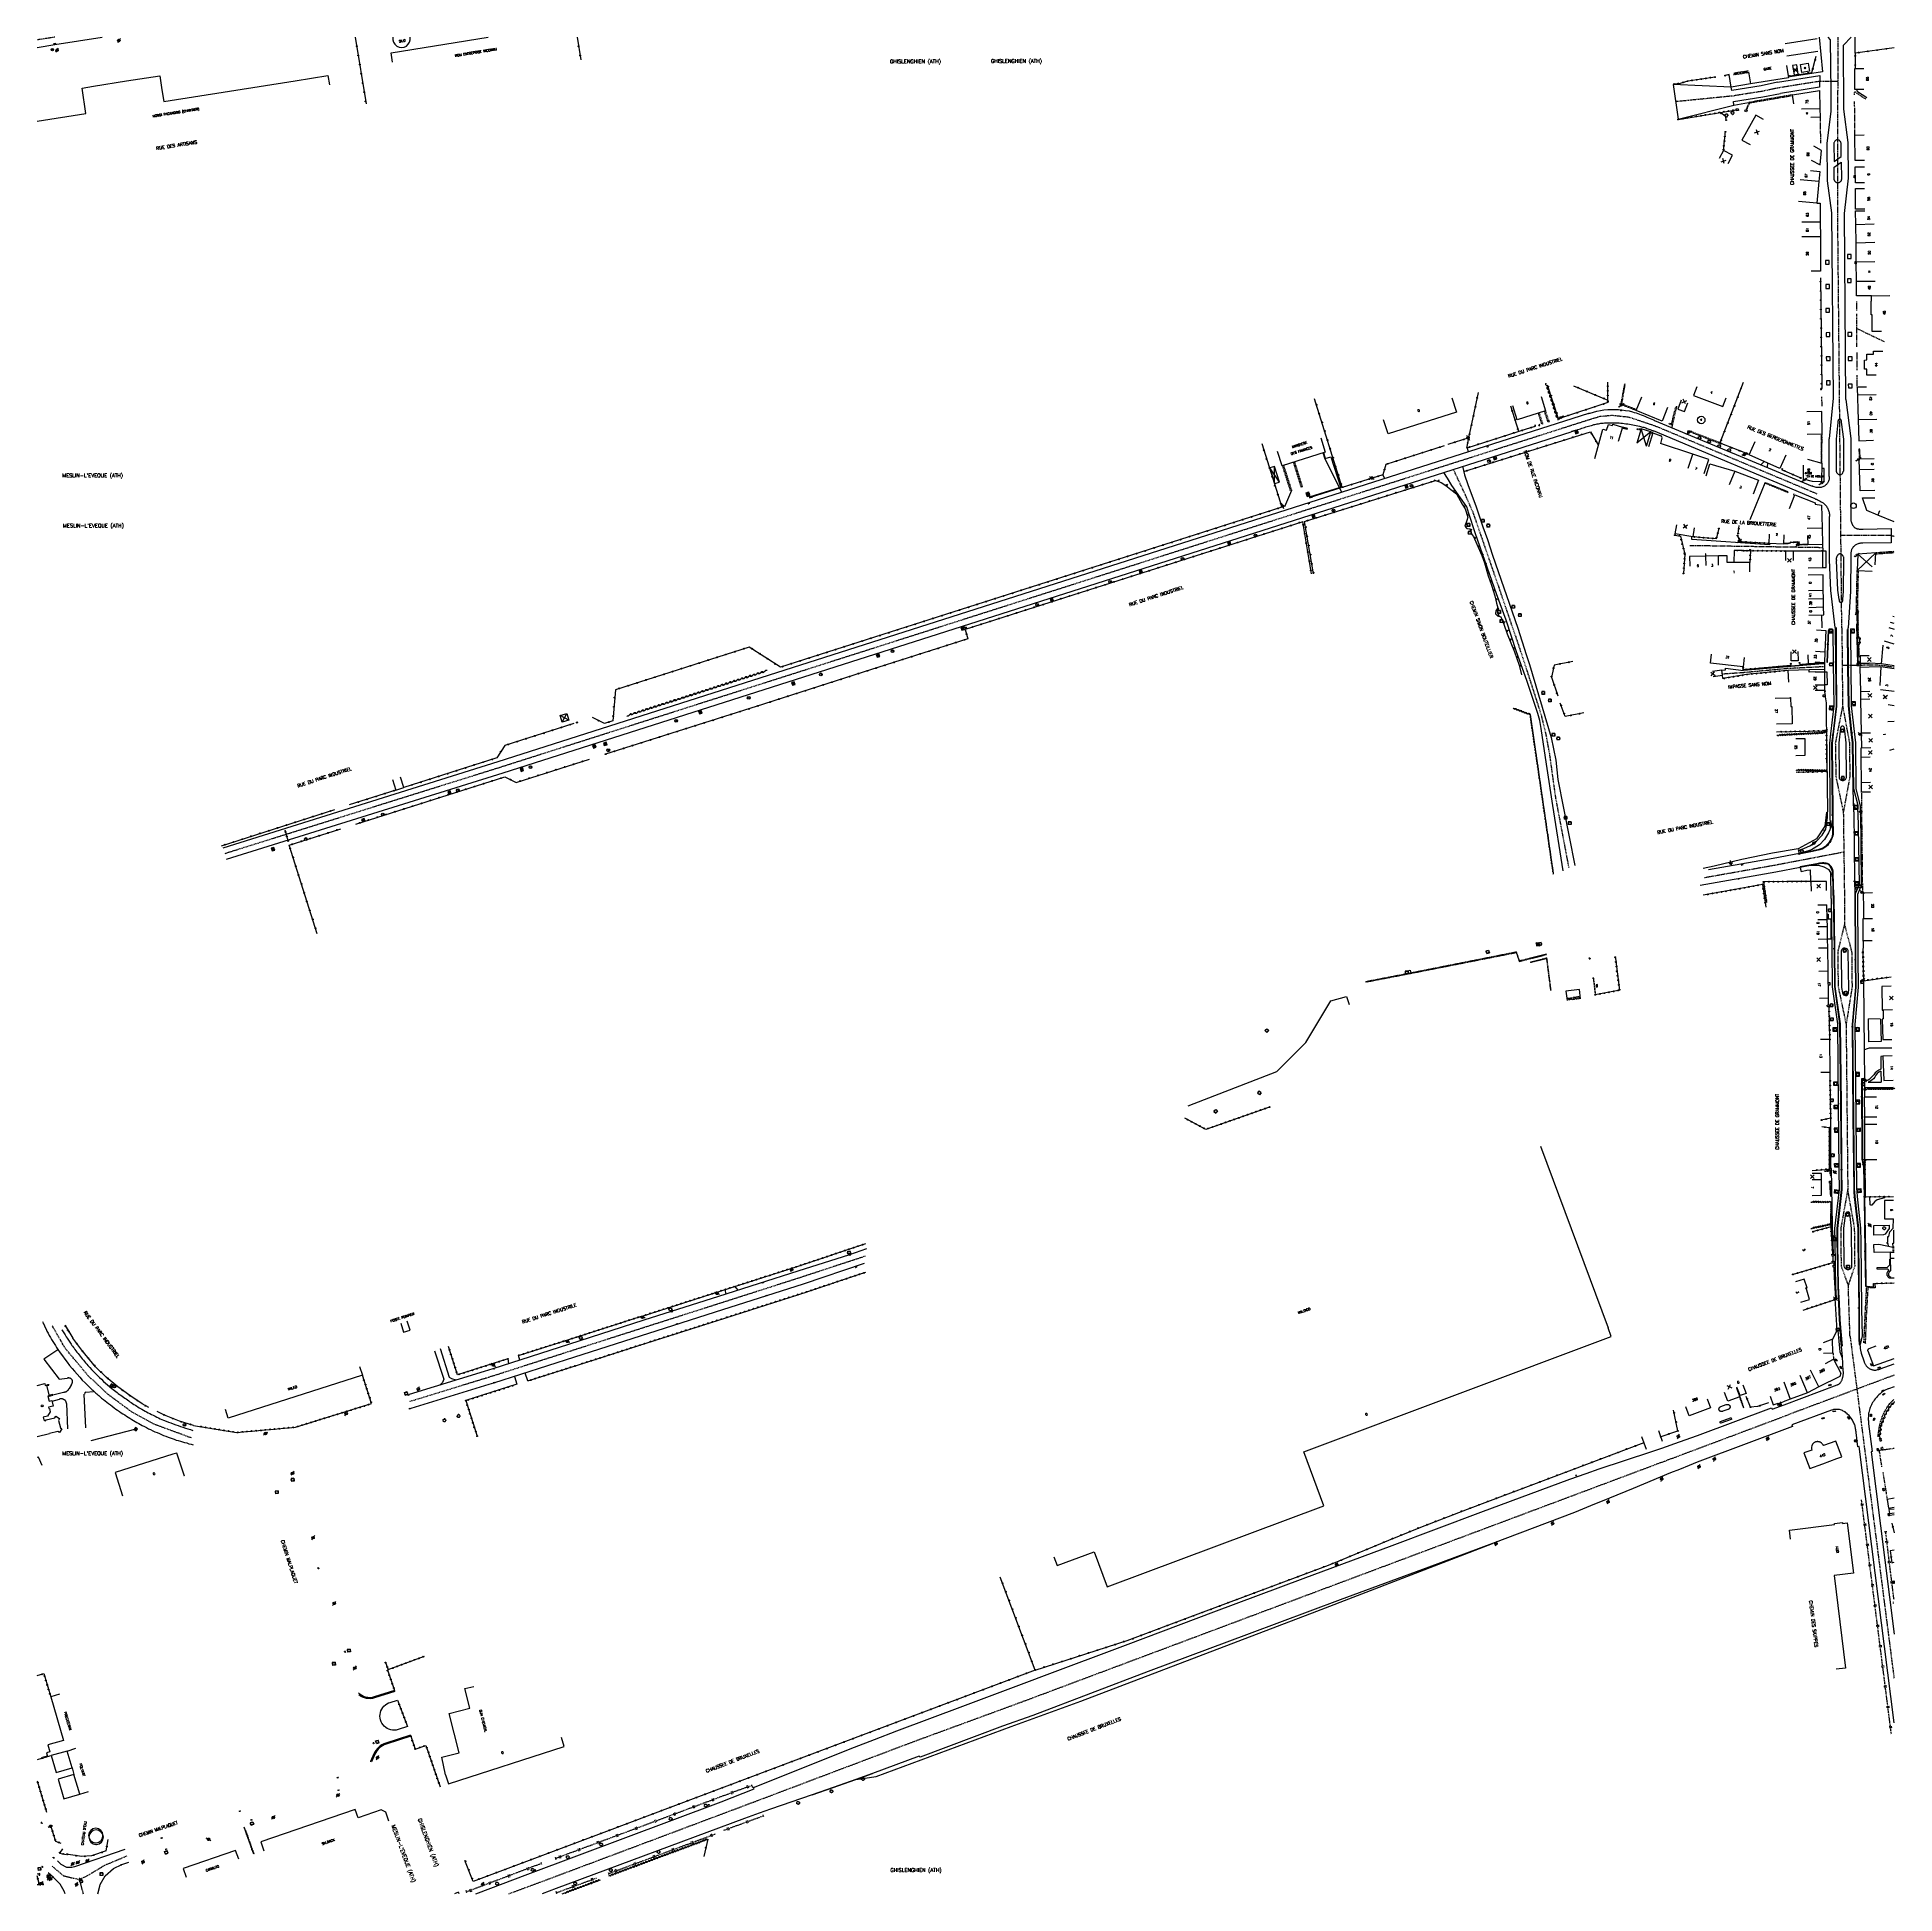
# Model space of a CAD drawing. Header units: millimetres. Extents: x 114000 to 115000, y 149000 to 150000.
import ezdxf
from ezdxf.enums import TextEntityAlignment as Align

# ---------------------------------------------------------------- set-up
doc = ezdxf.new("R2010")
doc.units = ezdxf.units.MM
doc.linetypes.add('DASHED', pattern=[0.75, 0.5, -0.25])
doc.layers.get('0').update_dxf_attribs({"linetype": 'CONTINUOUS'})
for name, color, linetype in [('W0001', 6, 'DASHED'), ('W0008', 7, 'CONTINUOUS'), ('W0100', 7, 'CONTINUOUS'), ('W0105', 7, 'CONTINUOUS'), ('W0112', 1, 'DASHED'), ('W0211', 2, 'CONTINUOUS'), ('W0220', 5, 'DASHED'), ('W0300', 7, 'CONTINUOUS'), ('W0310', 3, 'CONTINUOUS'), ('W0322', 7, 'CONTINUOUS'), ('W0330', 7, 'CONTINUOUS'), ('W0334', 7, 'CONTINUOUS'), ('W0400', 7, 'CONTINUOUS'), ('W0402', 7, 'CONTINUOUS'), ('W0420', 7, 'CONTINUOUS'), ('W0471', 7, 'CONTINUOUS'), ('W0511', 5, 'CONTINUOUS'), ('W0851', 7, 'CONTINUOUS'), ('W0980', 7, 'CONTINUOUS'), ('W0984', 7, 'CONTINUOUS'), ('W0989', 7, 'CONTINUOUS'), ('W0991', 7, 'CONTINUOUS'), ('W1102', 7, 'CONTINUOUS')]:
    doc.layers.add(name, color=color, linetype=linetype)
doc.styles.get("Standard").update_dxf_attribs({"font": 'romans.shx', "width": 0.85})

# ---------------------------------------------------------------- blocks, each defined once
blk = doc.blocks.new('t322o')
at = {"color": 0, "linetype": 'Continuous'}
for radius in [0.25, 0.15]:
    blk.add_circle((0, 0), radius, dxfattribs=at)
blk = doc.blocks.new('T851')
for p, q in [((-0.2, -0.1), (0, 0.3)), ((0, 0.3), (0.2, -0.1)), ((-0.2, -0.1), (0.2, -0.1))]:
    blk.add_line(p, q)
for major_axis in [(-0.106, 0.106), (-0.0354, 0.0354), (-0.0236, 0.0236)]:
    blk.add_ellipse((0, 0), major_axis=major_axis, ratio=1, start_param=3.926991, end_param=10.210176)
blk = doc.blocks.new('t991o')
at = {"color": 0, "linetype": 'Continuous'}
for p, q in [((-1, 1), (1, -1)), ((-1, -1), (1, 1))]:
    blk.add_line(p, q, dxfattribs=at)
blk = doc.blocks.new('T471')
for p, q in [((-0.333334, 0.333334), (-0.333334, -0.333334)), ((-0.333334, 0.333334), (0.333334, 0.333334)), ((-0.333334, 0), (0, 0)), ((0.500001, 0.500001), (1.000002, 1.000002)), ((-0.500001, -0.500001), (-1.000002, -1.000002)), ((-0.333334, -0.333334), (0.333334, -0.333334))]:
    blk.add_line(p, q)
blk.add_ellipse((0, 0), major_axis=(0.471405, 0.471405), ratio=1, start_param=5.4977871438, end_param=11.780972451)
blk = doc.blocks.new('t310o')
at = {"color": 0, "linetype": 'Continuous'}
for centre, start, end in [((-0.5, 0.4), 216.8699, 323.1304), ((0.5, -0.4), 36.8699, 143.1303)]:
    blk.add_arc(centre, 0.625, start, end, dxfattribs=at)
blk = doc.blocks.new('T300')
for p, q in [((-0.8, 0.5), (-0.9, 0.3)), ((-0.9, 0.3), (-0.9, 0.2)), ((-0.9, 0.2), (-0.7, 0.1)), ((-0.7, 0.6), (-0.8, 0.5)), ((-0.8, -0.1), (-0.7, 0.1)), ((-0.6, 0.7), (-0.7, 0.6)), ((-0.7, 0.1), (-0.7, 0.1)), ((-0.5, 0.7), (-0.6, 0.7)), ((-0.3, 0.6), (-0.5, 0.7)), ((-0.3, 0.6), (-0.2, 0.7)), ((-0.2, 0.6), (-0.3, 0.6)), ((-0.2, 0.7), (-0.1, 0.8)), ((-0.1, 0.8), (0.1, 0.8)), ((0.1, 0.8), (0.2, 0.7)), ((0.2, 0.7), (0.3, 0.6)), ((0.3, 0.6), (0.4, 0.5)), ((0.5, 0.5), (0.3, 0.5)), ((0.4, 0.5), (0.4, 0.5)), ((0.6, 0.4), (0.5, 0.5)), ((0.6, 0.4), (0.7, 0.3)), ((0.7, 0.3), (0.7, 0.2)), ((0.7, 0.2), (0.7, 0.1)), ((0.7, 0.1), (0.7, -0.2)), ((-0.8, -0.2), (-0.8, -0.1)), ((-0.7, -0.3), (-0.8, -0.2)), ((-0.8, -0.2), (-0.8, -0.2)), ((-0.7, -0.4), (-0.7, -0.3)), ((-0.5, -0.5), (-0.7, -0.4)), ((-0.4, -0.5), (-0.5, -0.5)), ((-0.4, -0.5), (-0.3, -0.5)), ((-0.3, -0.5), (-0.3, -0.4)), ((-0.3, -0.6), (-0.3, -0.5)), ((-0.3, -0.5), (-0.3, -0.5)), ((-0.2, -0.7), (-0.3, -0.6)), ((-0.1, -0.8), (-0.2, -0.7)), ((0.1, -0.8), (-0.1, -0.8)), ((0.2, -0.7), (0.1, -0.8)), ((0.3, -0.5), (0.2, -0.5)), ((0.3, -0.6), (0.2, -0.7)), ((0.2, -0.7), (0.2, -0.7)), ((0.5, -0.4), (0.3, -0.5)), ((0.3, -0.5), (0.3, -0.6)), ((0.3, -0.5), (0.3, -0.5)), ((0.6, -0.3), (0.5, -0.4)), ((0.7, -0.2), (0.6, -0.3)), ((0.6, -0.3), (0.6, -0.3))]:
    blk.add_line(p, q)
blk = doc.blocks.new('T420')
for p, q in [((0.7, 0.7), (-0.8, 0.7)), ((-0.8, 0.7), (-0.8, -0.8)), ((0.7, 0.7), (0.7, -0.8)), ((0.7, -0.8), (-0.8, -0.8))]:
    blk.add_line(p, q)
blk.add_ellipse((0, 0), major_axis=(-0.53, 0.53), ratio=1, start_param=3.926991, end_param=10.210176)
blk = doc.blocks.new('T400')
for p, q in [((-0.15, 0.3), (0.15, 0.3)), ((-0.15, -0.25), (-0.15, 0.3)), ((-0.15, 0.15), (0.15, 0.15)), ((-0.15, 0), (0.15, 0)), ((0.15, 0.3), (0.15, -0.25)), ((-0.15, -0.15), (0.15, -0.15)), ((-0.15, -0.25), (-0.15, -0.3)), ((-0.15, -0.3), (0.15, -0.3)), ((0.15, -0.3), (0.15, -0.25))]:
    blk.add_line(p, q)
blk = doc.blocks.new('t112o')
at = {"color": 0, "linetype": 'Continuous'}
for p, q in [((-0.5, 0.5), (0.5, 0.5)), ((-0.5, -0.5), (-0.5, 0.5)), ((0.5, 0.5), (0.5, -0.5)), ((0.5, -0.5), (-0.5, -0.5))]:
    blk.add_line(p, q, dxfattribs=at)
blk = doc.blocks.new('t211o')
at = {"color": 0, "linetype": 'Continuous'}
for p, q in [((-0.3, 0.5), (-0.3, 0)), ((0, 1), (0, 0)), ((0.3, 0.5), (0.3, 0))]:
    blk.add_line(p, q, dxfattribs=at)

msp = doc.modelspace()

# ---------------------------------------------------------------- linework, layer by layer
at = {"layer": 'W0001'}
for p, q in [((114972.7, 149582.6), (114973.3, 149537.8)), ((114022.7, 149007.7), (114024.7, 149000))]:
    msp.add_line(p, q, dxfattribs=at)
at = {"layer": 'W0001', "flags": 128}
for points in [[(114009.6, 150000), (114000, 149998.5)], [(114969.8, 149976.2), (114960, 149976.2), (114938, 149972.7), (114928.9, 149970.8), (114913.2, 149968.3), (114882.3, 149965.2)], [(114998.5, 149731.5), (115000, 149731.3)], [(114971.9, 149681.9), (114972.3, 149639.8), (114968.4, 149619.7), (114968.7, 149601.7), (114972.7, 149582.6)], [(114962.5, 149660.9), (114942.8, 149659.9), (114919.1, 149657.7), (114907.5, 149656.9)], [(115000, 149660.6), (114995.2, 149661.3), (114993.1, 149661.6), (114990.6, 149661.7), (114986.7, 149661.7), (114972.1, 149661.5)], [(114972.3, 149639.8), (114976, 149619.9), (114976.2, 149601.8), (114972.7, 149582.6)], [(114973.3, 149537.8), (114973.3, 149522), (114969.7, 149507.4), (114969.9, 149488.7), (114974.2, 149468.2), (114975.1, 149379.4), (114971.3, 149358.3), (114971.5, 149338.2), (114975.4, 149327.4)], [(114973.3, 149522), (114977.2, 149507.4), (114977.4, 149488.4), (114974.2, 149468.2)], [(114976.3, 149300.5), (114975.4, 149327.4), (114979, 149338.3), (114978.8, 149358.4), (114975.1, 149379.4)]]:
    msp.add_lwpolyline(points, dxfattribs=at)
at = {"layer": 'W0001'}
for points in [[(114009.4, 150000), (114009.4, 150000)], [(114971.9, 149681.9), (114969.7, 149904.4), (114969.9, 150000)], [(114958.7, 149753.9), (114871.5, 149790.5), (114857.4, 149795.2), (114848.3, 149796.2), (114841.6, 149795.6), (114836.5, 149794.1), (114248.8, 149606.5)], [(114825, 149552.5), (114817.8, 149590.7), (114817.8, 149590.7), (114814.6, 149613.9), (114812.5, 149625.2), (114810.3, 149634.2), (114807.6, 149642.8), (114799.1, 149669), (114787.1, 149704.1), (114773.6, 149743.3), (114769.8, 149752.1), (114762.7, 149767.3)], [(114998.5, 149731.5), (114971.4, 149731.5)], [(114961.6, 149725), (114890, 149726.1)], [(114248.8, 149606.5), (114101, 149560.2)], [(114972.9, 149561), (114935.7, 149553.9), (114935.7, 149553.9), (114897.9, 149547.2), (114897.9, 149547.2)], [(114446, 149343.4), (114446, 149343.4), (114410.7, 149331.8), (114368, 149318.1), (114327.9, 149305.3), (114287.3, 149292.3), (114246.5, 149279.2), (114242, 149277.8), (114200.4, 149265)], [(114083.1, 149245.5), (114063, 149252.9), (114050.8, 149259.6), (114038.3, 149268.9), (114027.5, 149279), (114015.1, 149293.8), (114008.1, 149306)], [(114976.3, 149300.5), (114980, 149271.8), (115000, 149116.1)], [(115000, 149279.3), (114943, 149258)], [(114254, 149000), (114276.6, 149008.4), (114387.4, 149050), (114472.6, 149082.2), (114530.4, 149103.4), (114826.7, 149214.4), (114877.4, 149233.4), (114943, 149258)], [(114008, 149014.9), (114014.2, 149009.7), (114022.7, 149007.7), (114027.1, 149009.8), (114036.4, 149015.4), (114048.3, 149020.4)]]:
    msp.add_lwpolyline(points, dxfattribs=at)
at = {"layer": 'W0008'}
for points in [[(114000, 149994.5), (114009.5, 149996), (114035.1, 150000)], [(114035.1, 150000), (114035.1, 150000)], [(114035.1, 150000), (114035.1, 150000)], [(114959.7, 150000), (114961.5, 149981.4), (114944.1, 149978.6)], [(114964.3, 150000), (114965.7, 149998.6), (114965.9, 149970.8), (114965.9, 149960.2), (114963.8, 149942.8), (114964, 149922.7), (114966.4, 149905.3)], [(114973.4, 149905), (114975.5, 149924), (114975.3, 149943.2), (114972.9, 149961.2), (114972.8, 149995.7), (114976.9, 150000)], [(114979, 149991.4), (114979.1, 150000)], [(114937.2, 149975.8), (114960.1, 149979.4), (114959.9, 149973), (114938.8, 149969.7)], [(114937.2, 149975.8), (114928.4, 149973.8), (114912.7, 149971.3), (114912.3, 149973.1), (114881, 149974.5), (114883.7, 149955.9), (114913.8, 149963.4), (114913.6, 149965.3), (114929.4, 149967.8), (114938.8, 149969.7)], [(114967.6, 149942.4), (114967.7, 149933.1), (114971.6, 149935.8), (114971.5, 149942.2), (114971.5, 149942.2), (114971.5, 149942.3), (114971.6, 149942.3), (114971.6, 149942.3), (114971.6, 149942.4), (114971.6, 149942.4), (114971.6, 149942.5), (114971.6, 149942.5), (114971.5, 149942.5), (114971.5, 149942.6), (114971.5, 149942.9), (114971.4, 149943.2), (114971.3, 149943.5), (114971.1, 149943.8), (114970.9, 149944), (114970.7, 149944.3), (114970.5, 149944.5), (114970.2, 149944.6), (114970, 149944.7), (114969.7, 149944.8), (114969.4, 149944.8), (114969.1, 149944.7), (114968.8, 149944.5), (114968.5, 149944.3), (114968.3, 149944.1), (114968.1, 149943.9), (114967.9, 149943.6), (114967.7, 149943.3), (114967.6, 149943), (114967.6, 149942.7), (114967.6, 149942.7), (114967.6, 149942.7), (114967.6, 149942.6), (114967.6, 149942.6), (114967.6, 149942.6), (114967.6, 149942.5), (114967.6, 149942.5), (114967.6, 149942.5), (114967.6, 149942.4), (114967.6, 149942.4), (114967.6, 149942.4)], [(114967.7, 149923.8), (114967.7, 149930), (114971.6, 149932.7), (114971.7, 149924), (114971.7, 149924), (114971.7, 149924), (114971.7, 149923.9), (114971.7, 149923.9), (114971.7, 149923.9), (114971.7, 149923.9), (114971.7, 149923.9), (114971.7, 149923.8), (114971.7, 149923.8), (114971.7, 149923.8), (114971.7, 149923.8), (114971.7, 149923.8), (114971.7, 149923.6), (114971.7, 149923.3), (114971.6, 149923.1), (114971.6, 149922.9), (114971.5, 149922.7), (114971.4, 149922.5), (114971.3, 149922.3), (114971.2, 149922.2), (114971, 149922), (114970.9, 149921.9), (114970.7, 149921.8), (114970.5, 149921.7), (114970.3, 149921.6), (114970.1, 149921.6), (114969.9, 149921.6), (114969.6, 149921.6), (114969.4, 149921.6), (114969.2, 149921.6), (114969, 149921.7), (114968.8, 149921.8), (114968.8, 149921.8), (114968.6, 149921.9), (114968.5, 149922), (114968.3, 149922.2), (114968.2, 149922.4), (114968.1, 149922.6), (114968, 149922.8), (114967.9, 149923), (114967.8, 149923.2), (114967.8, 149923.4), (114967.7, 149923.6), (114967.7, 149923.6), (114967.7, 149923.6), (114967.7, 149923.6), (114967.7, 149923.6), (114967.7, 149923.7), (114967.7, 149923.7), (114967.7, 149923.7), (114967.7, 149923.7), (114967.7, 149923.8), (114967.7, 149923.8), (114967.7, 149923.8), (114967.7, 149930), (114971.6, 149932.7), (114971.7, 149924)], [(114966.4, 149905.3), (114967.3, 149805.6)], [(114974.1, 149804.8), (114973.4, 149905)], [(114963.1, 149877.7), (114965.1, 149877.7), (114965.1, 149879.7), (114963.1, 149879.7), (114963.1, 149877.7)], [(114975, 149880.8), (114977, 149880.8), (114977, 149882.9), (114975, 149882.9), (114975, 149880.8)], [(114975, 149867.8), (114977, 149867.8), (114977, 149869.8), (114975, 149869.8), (114975, 149867.8)], [(114963.2, 149864.7), (114965.2, 149864.7), (114965.2, 149866.8), (114963.2, 149866.8), (114963.2, 149864.7)], [(114963.3, 149851.9), (114965.3, 149851.9), (114965.3, 149853.9), (114963.3, 149853.9), (114963.3, 149851.9)], [(114963.4, 149838.8), (114965.4, 149838.8), (114965.4, 149840.9), (114963.4, 149840.8), (114963.4, 149838.8)], [(114975.2, 149838.9), (114977.3, 149838.9), (114977.3, 149841), (114975.2, 149841), (114975.2, 149838.9)], [(114963.6, 149825.8), (114965.6, 149825.8), (114965.6, 149827.8), (114963.5, 149827.8), (114963.6, 149825.8)], [(114975.4, 149825.9), (114977.4, 149825.9), (114977.4, 149827.9), (114975.4, 149827.9), (114975.4, 149825.9)], [(114963.6, 149812.8), (114965.6, 149812.8), (114965.6, 149814.8), (114963.6, 149814.8), (114963.6, 149812.8)], [(114975.5, 149811.1), (114977.5, 149811.1), (114977.5, 149813.1), (114975.4, 149813.1), (114975.5, 149811.1)], [(114835.5, 149797.3), (114835.5, 149797.3), (114835.6, 149797.3), (114835.7, 149797.3), (114835.8, 149797.4), (114835.8, 149797.4), (114835.9, 149797.4), (114836, 149797.4), (114836, 149797.4), (114836.1, 149797.5), (114836.2, 149797.5), (114836.2, 149797.5), (114836.3, 149797.5), (114838.2, 149798.1), (114840, 149798.5), (114841.9, 149798.9), (114843.8, 149799.2), (114845.8, 149799.4), (114847.7, 149799.5), (114849.6, 149799.5), (114851.6, 149799.4), (114853.5, 149799.3), (114855.4, 149799), (114857.3, 149798.7), (114859.1, 149798.2), (114860.1, 149797.9), (114861.1, 149797.6), (114862, 149797.3), (114863, 149796.9), (114863.9, 149796.6), (114864.9, 149796.2), (114865.8, 149795.8), (114866.8, 149795.4), (114867.7, 149795), (114868.6, 149794.6), (114869.5, 149794.2), (114870.5, 149793.8), (114870.5, 149793.8), (114870.6, 149793.8), (114870.6, 149793.8), (114870.7, 149793.7), (114870.8, 149793.7), (114870.8, 149793.7), (114870.9, 149793.7), (114870.9, 149793.6), (114871, 149793.6), (114871, 149793.6), (114871.1, 149793.6), (114871.1, 149793.5)], [(114967.3, 149805.6), (114965, 149783.6)], [(114974.1, 149804.8), (114976.7, 149783.8), (114976.7, 149741.3)], [(114835.5, 149797.3), (114248.1, 149609.7)], [(114826.1, 149787.5), (114826.2, 149787.5), (114826.3, 149787.6), (114826.3, 149787.6), (114826.4, 149787.6), (114826.5, 149787.7), (114826.5, 149787.7), (114826.6, 149787.7), (114826.7, 149787.7), (114826.8, 149787.8), (114826.8, 149787.8), (114826.9, 149787.8), (114827, 149787.8), (114827.1, 149787.9), (114827.3, 149787.9), (114827.5, 149788), (114827.6, 149788), (114827.8, 149788.1), (114828, 149788.1), (114828.1, 149788.2), (114828.3, 149788.2), (114828.5, 149788.3), (114828.6, 149788.3), (114828.8, 149788.4), (114829, 149788.4), (114829.7, 149788.7), (114830.4, 149788.9), (114831.1, 149789.1), (114831.9, 149789.4), (114832.6, 149789.6), (114833.3, 149789.8), (114834, 149790.1), (114834.8, 149790.3), (114835.5, 149790.5), (114836.2, 149790.7), (114837, 149790.9), (114837.7, 149791.1), (114838.3, 149791.3), (114838.9, 149791.4), (114839.6, 149791.5), (114840.2, 149791.7), (114840.8, 149791.8), (114841.5, 149791.9), (114842.1, 149792), (114842.7, 149792.1), (114843.4, 149792.1), (114844, 149792.2), (114844.6, 149792.2), (114845.3, 149792.3), (114845.8, 149792.3), (114846.4, 149792.3), (114846.9, 149792.3), (114847.5, 149792.3), (114848.1, 149792.3), (114848.6, 149792.3), (114849.2, 149792.3), (114849.7, 149792.3), (114850.3, 149792.3), (114850.9, 149792.2), (114851.4, 149792.2), (114852, 149792.2), (114852.9, 149792.1), (114853.8, 149792), (114854.7, 149791.9), (114855.6, 149791.8), (114856.6, 149791.7), (114857.5, 149791.5), (114858.4, 149791.4), (114859.3, 149791.2), (114860.2, 149791.1), (114861.1, 149790.9), (114862, 149790.7), (114862.9, 149790.5), (114863.5, 149790.3), (114864.1, 149790.2), (114864.6, 149790), (114865.2, 149789.9), (114865.8, 149789.7), (114866.3, 149789.5), (114866.9, 149789.3), (114867.5, 149789.1), (114868, 149788.9), (114868.6, 149788.7), (114869.1, 149788.5), (114869.7, 149788.2), (114869.8, 149788.2), (114869.8, 149788.2), (114869.9, 149788.2), (114870, 149788.1), (114870, 149788.1), (114870.1, 149788.1), (114870.1, 149788.1), (114870.2, 149788), (114870.3, 149788), (114870.3, 149788), (114870.4, 149788), (114870.5, 149787.9)], [(114871.1, 149793.5), (114955.9, 149758.2)], [(114969.7, 149792.5), (114968.8, 149783.5), (114968.9, 149767.3)], [(114971.8, 149792.7), (114971.8, 149792.7), (114971.8, 149792.8), (114971.8, 149792.9), (114971.8, 149792.9), (114971.8, 149793), (114971.8, 149793), (114971.8, 149793.1), (114971.8, 149793.1), (114971.8, 149793.2), (114971.8, 149793.3), (114971.8, 149793.3), (114971.7, 149793.4), (114971.7, 149793.5), (114971.6, 149793.6), (114971.6, 149793.7), (114971.5, 149793.8), (114971.4, 149793.9), (114971.4, 149794), (114971.3, 149794.1), (114971.2, 149794.1), (114971.1, 149794.2), (114971, 149794.2), (114970.9, 149794.3), (114970.8, 149794.3), (114970.7, 149794.3), (114970.6, 149794.2), (114970.5, 149794.2), (114970.4, 149794.1), (114970.3, 149794), (114970.2, 149793.9), (114970.1, 149793.8), (114970, 149793.7), (114969.9, 149793.6), (114969.9, 149793.4), (114969.8, 149793.3), (114969.8, 149793.2), (114969.8, 149793.1), (114969.7, 149793), (114969.7, 149793), (114969.7, 149792.9), (114969.7, 149792.9), (114969.7, 149792.8), (114969.7, 149792.8), (114969.7, 149792.7), (114969.7, 149792.7), (114969.7, 149792.6), (114969.7, 149792.5), (114969.7, 149792.5)], [(114972.9, 149767.4), (114972.9, 149783.5), (114971.8, 149792.7)], [(114251, 149603.8), (114826.1, 149787.5)], [(114957.6, 149751.3), (114870.5, 149787.9)], [(114965.1, 149763.3), (114965, 149783.6)], [(114702.4, 149755.1), (114693.4, 149773.2), (114692.5, 149776.1)], [(114767.7, 149768.9), (114768.7, 149764.2), (114770.4, 149759.1), (114774.9, 149747), (114778.5, 149736.2), (114781.1, 149729.5), (114783.7, 149721), (114797.5, 149681.7), (114797.4, 149681.7), (114801.9, 149667.5), (114803.7, 149662.1), (114815.4, 149622.8), (114817.8, 149610.5), (114819, 149600.2), (114819, 149600.2), (114819, 149600.2), (114819, 149600.2), (114819, 149600.2), (114828.1, 149553.9), (114828.1, 149553.9), (114828.1, 149553.9)], [(114821.9, 149551), (114821.9, 149551), (114816.2, 149586.1), (114816.2, 149586.1), (114812.9, 149608.5), (114810, 149627.6), (114809.2, 149632), (114808.1, 149635.8), (114802.2, 149653.5), (114796.7, 149669), (114791.1, 149686), (114785.9, 149700.1), (114779.9, 149717.6), (114774.5, 149733.1), (114771, 149743.5), (114769.9, 149747), (114766.5, 149751.9), (114761.8, 149758.5), (114759.6, 149762.5), (114757.6, 149765.6)], [(114965.1, 149763.3), (114965.1, 149763.2), (114965.1, 149763.1), (114965.1, 149763.1), (114965.1, 149763), (114965.1, 149763), (114965.1, 149762.9), (114965.1, 149762.8), (114965.1, 149762.8), (114965.1, 149762.7), (114965.1, 149762.7), (114965.1, 149762.6), (114965.1, 149762.5), (114965.1, 149762.1), (114965, 149761.7), (114964.9, 149761.3), (114964.8, 149760.9), (114964.6, 149760.5), (114964.4, 149760.1), (114964.1, 149759.8), (114963.9, 149759.4), (114963.6, 149759.1), (114963.3, 149758.8), (114962.9, 149758.5), (114962.6, 149758.2), (114962.1, 149758), (114961.7, 149757.8), (114961.2, 149757.6), (114960.7, 149757.5), (114960.1, 149757.4), (114959.6, 149757.4), (114959.1, 149757.4), (114958.6, 149757.4), (114958, 149757.5), (114957.5, 149757.6), (114957, 149757.8), (114956.5, 149757.9), (114956.5, 149758), (114956.4, 149758), (114956.4, 149758), (114956.3, 149758), (114956.3, 149758), (114956.2, 149758.1), (114956.2, 149758.1), (114956.1, 149758.1), (114956.1, 149758.1), (114956, 149758.2), (114956, 149758.2), (114955.9, 149758.2)], [(114968.9, 149767.3), (114968.9, 149767.2), (114968.9, 149767.1), (114968.9, 149767.1), (114968.8, 149767), (114968.8, 149766.9), (114968.8, 149766.8), (114968.8, 149766.8), (114968.8, 149766.7), (114968.8, 149766.6), (114968.8, 149766.5), (114968.9, 149766.5), (114968.9, 149766.4), (114968.9, 149766.1), (114969, 149765.9), (114969.1, 149765.6), (114969.3, 149765.4), (114969.4, 149765.2), (114969.6, 149765), (114969.8, 149764.8), (114970, 149764.6), (114970.2, 149764.5), (114970.5, 149764.4), (114970.7, 149764.3), (114970.9, 149764.3), (114971.2, 149764.3), (114971.4, 149764.4), (114971.6, 149764.5), (114971.8, 149764.7), (114972, 149764.8), (114972.2, 149765), (114972.4, 149765.3), (114972.5, 149765.5), (114972.6, 149765.8), (114972.7, 149766), (114972.8, 149766.3), (114972.9, 149766.5), (114972.9, 149766.6), (114972.9, 149766.7), (114972.9, 149766.8), (114972.9, 149766.8), (114972.9, 149766.9), (114972.9, 149767), (114972.9, 149767), (114972.9, 149767.1), (114972.9, 149767.2), (114972.9, 149767.2), (114972.9, 149767.3), (114972.9, 149767.4)], [(114957.6, 149751.3), (114957.7, 149751.3), (114957.7, 149751.3), (114957.8, 149751.2), (114957.8, 149751.2), (114957.9, 149751.2), (114957.9, 149751.2), (114958, 149751.2), (114958, 149751.1), (114958.1, 149751.1), (114958.1, 149751.1), (114958.2, 149751.1), (114958.2, 149751.1), (114958.6, 149750.9), (114959.1, 149750.7), (114959.5, 149750.5), (114959.9, 149750.3), (114960.3, 149750.1), (114960.7, 149749.8), (114961.1, 149749.6), (114961.5, 149749.3), (114961.9, 149749.1), (114962.2, 149748.8), (114962.6, 149748.5), (114962.9, 149748.1), (114963.2, 149747.8), (114963.6, 149747.3), (114963.8, 149746.9), (114964.1, 149746.5), (114964.4, 149746), (114964.6, 149745.6), (114964.8, 149745.1), (114964.9, 149744.6), (114965, 149744.1), (114965.1, 149743.6), (114965.2, 149743.1), (114965.2, 149742.6), (114965.2, 149742.5), (114965.2, 149742.5), (114965.2, 149742.4), (114965.2, 149742.3), (114965.2, 149742.3), (114965.2, 149742.2), (114965.2, 149742.1), (114965.2, 149742.1), (114965.2, 149742), (114965.2, 149741.9), (114965.2, 149741.8), (114965.2, 149741.8)], [(114968.4, 149682.1), (114966, 149701.9), (114965.2, 149718.5), (114965.2, 149741.8)], [(114976.7, 149741.3), (114976.7, 149741.2), (114976.7, 149741.2), (114976.7, 149741.1), (114976.7, 149741), (114976.7, 149741), (114976.7, 149740.9), (114976.7, 149740.8), (114976.7, 149740.8), (114976.7, 149740.7), (114976.7, 149740.6), (114976.7, 149740.6), (114976.7, 149740.5), (114976.8, 149740), (114976.8, 149739.5), (114977, 149739.1), (114977.1, 149738.6), (114977.3, 149738.1), (114977.5, 149737.7), (114977.7, 149737.2), (114978, 149736.8), (114978.3, 149736.5), (114978.6, 149736.1), (114979, 149735.8), (114979.4, 149735.6), (114979.6, 149735.4), (114979.9, 149735.3), (114980.1, 149735.2), (114980.4, 149735.2), (114980.7, 149735.1), (114980.9, 149735.1), (114981.2, 149735), (114981.5, 149735), (114981.8, 149735), (114982.1, 149735), (114982.3, 149735), (114982.6, 149735), (114982.7, 149735), (114982.8, 149735), (114982.8, 149735), (114982.9, 149735), (114982.9, 149735), (114983, 149735), (114983.1, 149735), (114983.1, 149735), (114983.2, 149735), (114983.3, 149735), (114983.3, 149735), (114983.4, 149735)], [(114933, 149727.3), (114933, 149726.6), (114891.1, 149729.4), (114891.2, 149730.9)], [(114983.4, 149735), (114998.5, 149735.3), (114998.5, 149727.7), (114983.3, 149727.5)], [(114972.9, 149718.5), (114972.9, 149718.6), (114972.9, 149718.7), (114972.9, 149718.8), (114973, 149718.8), (114973, 149718.9), (114973, 149719), (114973, 149719.1), (114973, 149719.2), (114973, 149719.3), (114973, 149719.4), (114972.9, 149719.5), (114972.9, 149719.6), (114972.9, 149719.9), (114972.8, 149720.1), (114972.7, 149720.4), (114972.5, 149720.6), (114972.4, 149720.8), (114972.2, 149721), (114972, 149721.2), (114971.8, 149721.4), (114971.6, 149721.5), (114971.3, 149721.7), (114971.1, 149721.7), (114970.9, 149721.7), (114970.6, 149721.7), (114970.4, 149721.6), (114970.2, 149721.5), (114970, 149721.3), (114969.8, 149721.1), (114969.6, 149720.9), (114969.5, 149720.7), (114969.3, 149720.4), (114969.2, 149720.2), (114969.1, 149719.9), (114969, 149719.6), (114968.9, 149719.3), (114968.9, 149719.2), (114968.9, 149719.1), (114968.9, 149719), (114968.9, 149718.9), (114968.9, 149718.8), (114968.9, 149718.7), (114968.9, 149718.6), (114969, 149718.5), (114969, 149718.4), (114969, 149718.3), (114969, 149718.2), (114969, 149718.1)], [(114972.5, 149697.3), (114972.8, 149701.5), (114972.9, 149718.5)], [(114976.8, 149720.7), (114976.6, 149701.4), (114975.4, 149681.8)], [(114983.3, 149727.5), (114983.2, 149727.5), (114983.2, 149727.5), (114983.1, 149727.5), (114983, 149727.5), (114983, 149727.5), (114982.9, 149727.5), (114982.8, 149727.5), (114982.7, 149727.5), (114982.7, 149727.5), (114982.6, 149727.5), (114982.5, 149727.5), (114982.5, 149727.5), (114982, 149727.4), (114981.6, 149727.3), (114981.1, 149727.2), (114980.7, 149727.1), (114980.2, 149726.9), (114979.8, 149726.8), (114979.4, 149726.5), (114979, 149726.3), (114978.7, 149726), (114978.3, 149725.7), (114978, 149725.4), (114977.8, 149725), (114977.6, 149724.8), (114977.5, 149724.5), (114977.3, 149724.2), (114977.2, 149724), (114977.1, 149723.7), (114977, 149723.4), (114976.9, 149723.1), (114976.9, 149722.8), (114976.8, 149722.5), (114976.8, 149722.2), (114976.8, 149721.9), (114976.8, 149721.6), (114976.8, 149721.5), (114976.8, 149721.4), (114976.8, 149721.3), (114976.8, 149721.3), (114976.8, 149721.2), (114976.8, 149721.1), (114976.8, 149721.1), (114976.8, 149721), (114976.8, 149720.9), (114976.8, 149720.9), (114976.8, 149720.8), (114976.8, 149720.7)], [(114970.4, 149697.1), (114969.8, 149702.2), (114969, 149718.1)], [(114970.4, 149697.1), (114970.4, 149697), (114970.4, 149697), (114970.4, 149696.9), (114970.4, 149696.8), (114970.4, 149696.8), (114970.4, 149696.7), (114970.4, 149696.7), (114970.4, 149696.6), (114970.4, 149696.5), (114970.4, 149696.5), (114970.4, 149696.4), (114970.5, 149696.4), (114970.5, 149696.2), (114970.6, 149696.1), (114970.6, 149696), (114970.7, 149695.9), (114970.8, 149695.8), (114970.9, 149695.7), (114971, 149695.6), (114971.2, 149695.6), (114971.3, 149695.5), (114971.4, 149695.5), (114971.5, 149695.5), (114971.6, 149695.5), (114971.7, 149695.5), (114971.8, 149695.5), (114971.9, 149695.6), (114972, 149695.7), (114972.1, 149695.8), (114972.1, 149695.9), (114972.2, 149696), (114972.3, 149696.1), (114972.3, 149696.2), (114972.4, 149696.3), (114972.4, 149696.4), (114972.5, 149696.6), (114972.5, 149696.6), (114972.5, 149696.7), (114972.5, 149696.8), (114972.5, 149696.8), (114972.5, 149696.9), (114972.5, 149697), (114972.5, 149697), (114972.5, 149697.1), (114972.5, 149697.2), (114972.5, 149697.2), (114972.5, 149697.3), (114972.5, 149697.3)], [(114968.8, 149682.1), (114968.8, 149662.9), (114969.1, 149639.7), (114967.3, 149624.5), (114966.7, 149619.7), (114967, 149582.4)], [(114978.3, 149582.8), (114978.3, 149582.8), (114978, 149595.2), (114977.7, 149619.9), (114977, 149625.8), (114975.5, 149639.8), (114975.2, 149660.9), (114975, 149681)], [(114962.5, 149662.5), (114961.6, 149662.5), (114918.9, 149658.9)], [(114248.1, 149609.7), (114100, 149563.2)], [(114101.9, 149557.3), (114251, 149603.8)], [(114978.9, 149538.6), (114979, 149503.5), (114979.2, 149488.4), (114977.4, 149468.2), (114977.9, 149418.1), (114978.3, 149379.7), (114978.4, 149377.9), (114978.6, 149375.4), (114980.5, 149358.4), (114980.6, 149351.3), (114981, 149315), (114981.1, 149298.8), (114981.3, 149295.8)], [(114967.6, 149537.7), (114968, 149508.6), (114968.2, 149488.6), (114971, 149468.6), (114971.5, 149425.1), (114971.8, 149389.6), (114971.9, 149379.3), (114969.5, 149358.3), (114969.6, 149351.4), (114969.8, 149337.7), (114970, 149327.3), (114970.4, 149317.9), (114970.8, 149309.2), (114971.3, 149302.8), (114972, 149294.9)], [(114446.6, 149347.4), (114437.4, 149344.2), (114409.6, 149335.3), (114366.9, 149321.7), (114326.8, 149308.9), (114286.1, 149295.9), (114245.4, 149282.8), (114240.7, 149281.3), (114200.4, 149269)], [(114445.3, 149339.4), (114445.3, 149339.4), (114412.6, 149328.4), (114369.1, 149314.5), (114329.3, 149301.8), (114289.3, 149289), (114245.7, 149275.1), (114243.3, 149274.3), (114201.2, 149261.3)], [(114002.8, 149308.3), (114003, 149307.9), (114003.3, 149307.2), (114003.7, 149306.4), (114004.2, 149305.3), (114004.8, 149304.1), (114005.3, 149303), (114005.9, 149301.9), (114006.5, 149300.7), (114007.2, 149299.6), (114007.8, 149298.5), (114008.5, 149297.4), (114009.1, 149296.3), (114009.8, 149295.3), (114010.5, 149294.2), (114011.2, 149293.1), (114012.4, 149291.4), (114013.6, 149289.7), (114014.9, 149288), (114016.1, 149286.3), (114017.4, 149284.6), (114018.8, 149283), (114020.1, 149281.4), (114021.5, 149279.8), (114022.9, 149278.2), (114024.3, 149276.7), (114025.8, 149275.2), (114027.3, 149273.7), (114027.8, 149273.2), (114028.3, 149272.7), (114028.9, 149272.2), (114029.4, 149271.7), (114029.9, 149271.2), (114030.5, 149270.7), (114031, 149270.2), (114031.6, 149269.7), (114032.1, 149269.2), (114032.7, 149268.8), (114033.2, 149268.3), (114033.8, 149267.8), (114034.7, 149267), (114035.7, 149266.3), (114036.6, 149265.5), (114037.5, 149264.8), (114038.5, 149264), (114039.5, 149263.3), (114040.4, 149262.6), (114041.4, 149261.8), (114042.4, 149261.1), (114043.3, 149260.4), (114044.3, 149259.8), (114045.3, 149259.1), (114046.2, 149258.5), (114047.2, 149257.9), (114048.1, 149257.3), (114049, 149256.7), (114050, 149256.1), (114050.9, 149255.5), (114051.8, 149255), (114052.8, 149254.4), (114053.7, 149253.9), (114054.7, 149253.3), (114055.7, 149252.8), (114056.6, 149252.3), (114057.8, 149251.7), (114058.9, 149251.1), (114060, 149250.5), (114061.1, 149250), (114062.3, 149249.4), (114063.4, 149248.9), (114064.6, 149248.4), (114065.8, 149247.9), (114066.9, 149247.4), (114068.1, 149246.9), (114069.3, 149246.4), (114070.5, 149246), (114071.6, 149245.6), (114072.7, 149245.2), (114073.8, 149244.8), (114074.9, 149244.4), (114076, 149244.1), (114077.2, 149243.8), (114078.3, 149243.4), (114079.4, 149243.1), (114080.6, 149242.8), (114081.7, 149242.4), (114082.9, 149242.1), (114084, 149241.8)], [(114013.3, 149303.8), (114013.3, 149303.8), (114015, 149301.1), (114015, 149301.1), (114015.7, 149299.9), (114016.1, 149299.3), (114016.5, 149298.8), (114016.8, 149298.2), (114017.2, 149297.6), (114017.6, 149297.1), (114018, 149296.5), (114018.3, 149296), (114018.7, 149295.4), (114019.1, 149294.9), (114019.5, 149294.3), (114019.9, 149293.8), (114020.3, 149293.2), (114020.9, 149292.5), (114021.4, 149291.7), (114022, 149291), (114022.6, 149290.3), (114023.1, 149289.5), (114023.7, 149288.8), (114024.3, 149288.1), (114024.9, 149287.4), (114025.5, 149286.7), (114026.1, 149286), (114026.7, 149285.2), (114027.3, 149284.5), (114028.3, 149283.4), (114029.3, 149282.3), (114030.4, 149281.3), (114031.4, 149280.2), (114032.5, 149279.1), (114033.5, 149278.1), (114034.6, 149277.1), (114035.7, 149276), (114036.8, 149275.1), (114037.9, 149274.1), (114039.1, 149273.1), (114040.2, 149272.2), (114040.9, 149271.6), (114041.6, 149271.1), (114042.3, 149270.6), (114043, 149270), (114043.7, 149269.5), (114044.4, 149269), (114045.1, 149268.5), (114045.8, 149268), (114046.5, 149267.5), (114047.2, 149267), (114047.9, 149266.5), (114048.6, 149266), (114049.3, 149265.5), (114050, 149265), (114050.7, 149264.6), (114051.4, 149264.1), (114052.1, 149263.6), (114052.9, 149263.2), (114053.6, 149262.7), (114054.3, 149262.3), (114055, 149261.8), (114055.7, 149261.4), (114056.4, 149261), (114057.2, 149260.5), (114058.1, 149260), (114058.9, 149259.5), (114059.8, 149259.1), (114060.7, 149258.6), (114061.6, 149258.1), (114062.5, 149257.7), (114063.5, 149257.2), (114064.4, 149256.8), (114065.3, 149256.3), (114066.2, 149255.9), (114067.1, 149255.5), (114068.1, 149255.1), (114069.4, 149254.6), (114070.7, 149254.1), (114072, 149253.6), (114073.3, 149253.1), (114074.6, 149252.6), (114075.9, 149252.2), (114077.2, 149251.7), (114078.5, 149251.3), (114079.9, 149250.8), (114081.2, 149250.4), (114082.5, 149250), (114083.9, 149249.6)], [(114940.9, 149263.4), (114969.4, 149274.1), (114969.4, 149274.1), (114969.4, 149274.1), (114969.4, 149274.1), (114969.4, 149274.1), (114969.4, 149274.1), (114969.4, 149274.1), (114969.4, 149274.1), (114969.4, 149274.1), (114969.4, 149274.1), (114969.4, 149274.1), (114969.6, 149274.2), (114969.8, 149274.3), (114970, 149274.3), (114970.2, 149274.4), (114970.4, 149274.6), (114970.6, 149274.7), (114970.7, 149274.8), (114970.9, 149275), (114971, 149275.1), (114971.2, 149275.3), (114971.4, 149275.6), (114971.5, 149275.9), (114971.7, 149276.2), (114971.9, 149276.5), (114972, 149276.8), (114972.1, 149277.2), (114972.2, 149277.5), (114972.3, 149277.8), (114972.4, 149278.2), (114972.5, 149278.5), (114972.6, 149278.8), (114972.6, 149279.1), (114972.7, 149279.4), (114972.7, 149279.7), (114972.8, 149280), (114972.8, 149280.3), (114972.8, 149280.5), (114972.8, 149280.8), (114972.8, 149281.1), (114972.7, 149281.4), (114972.7, 149281.4), (114972.7, 149281.4), (114972.7, 149281.4), (114972.7, 149281.4), (114972.7, 149281.4), (114972.7, 149281.4), (114972.7, 149281.4), (114972.7, 149281.4), (114972.7, 149281.4), (114972.7, 149281.4), (114972.7, 149281.4), (114972.2, 149289.3), (114971.2, 149300)], [(114981.3, 149301), (114981.3, 149300.9), (114981.3, 149300.9), (114981.3, 149300.8), (114981.3, 149300.8), (114981.3, 149300.7), (114981.3, 149300.7), (114981.3, 149300.6), (114981.3, 149300.6), (114981.3, 149300.5), (114981.3, 149300.5), (114981.3, 149300.5), (114981.3, 149299.9), (114981.3, 149299.4), (114981.4, 149298.8), (114981.4, 149298.3), (114981.4, 149297.7), (114981.5, 149297.2), (114981.5, 149296.6), (114981.5, 149296), (114981.6, 149295.5), (114981.7, 149295), (114981.7, 149295), (114981.7, 149294.6), (114981.7, 149294.3), (114981.8, 149293.9), (114981.8, 149293.6), (114981.9, 149293.2), (114982, 149292.9), (114982, 149292.6), (114982.1, 149292.2), (114982.2, 149291.9), (114982.3, 149291.5), (114982.3, 149291.5), (114982.3, 149291.5), (114982.3, 149291.4), (114982.3, 149291.4), (114982.4, 149291.3), (114982.4, 149291.3), (114982.4, 149291.3), (114982.4, 149291.2), (114982.4, 149291.2), (114982.4, 149291.1), (114983.7, 149287.1), (114983.7, 149287), (114983.8, 149287), (114983.8, 149287), (114983.8, 149286.9), (114983.8, 149286.9), (114983.8, 149286.8), (114983.8, 149286.8), (114983.8, 149286.8), (114983.8, 149286.7), (114983.9, 149286.7), (114984, 149286.3), (114984.1, 149286), (114984.3, 149285.7), (114984.4, 149285.3), (114984.6, 149285), (114984.8, 149284.7), (114985, 149284.4), (114985.2, 149284.2), (114985.5, 149283.9), (114985.7, 149283.6), (114985.9, 149283.4), (114986.2, 149283.2), (114986.4, 149283.1), (114986.7, 149282.9), (114987, 149282.8), (114987.3, 149282.6), (114987.6, 149282.5), (114987.8, 149282.4), (114988.1, 149282.3), (114988.5, 149282.2), (114988.8, 149282.2), (114989.2, 149282.1), (114989.6, 149282.1), (114990, 149282.1), (114990.3, 149282.1), (114990.7, 149282.2), (114991.1, 149282.3), (114991.5, 149282.3), (114991.8, 149282.4), (114992.2, 149282.5), (114992.2, 149282.5), (114992.2, 149282.5), (114992.2, 149282.6), (114992.3, 149282.6), (114992.3, 149282.6), (114992.4, 149282.6), (114992.4, 149282.6), (114992.4, 149282.6), (114992.5, 149282.6), (114992.5, 149282.7), (114992.5, 149282.7), (115000, 149285.4)], [(114011.2, 149292.9), (114003.6, 149288), (114011.9, 149277.2), (114016.2, 149277.8)], [(114008.4, 149268.8), (114014.2, 149270.1)], [(114014.2, 149270.1), (114014.2, 149270.1), (114014.3, 149270.1), (114014.3, 149270.2), (114014.4, 149270.2), (114014.4, 149270.2), (114014.5, 149270.2), (114014.5, 149270.2), (114014.5, 149270.2), (114014.6, 149270.2), (114014.6, 149270.2), (114014.7, 149270.2), (114014.7, 149270.2), (114014.8, 149270.3), (114014.9, 149270.3), (114015.1, 149270.3), (114015.2, 149270.4), (114015.3, 149270.4), (114015.4, 149270.4), (114015.5, 149270.5), (114015.6, 149270.5), (114015.7, 149270.6), (114015.9, 149270.6), (114016, 149270.7), (114016.1, 149270.8), (114016.1, 149270.8), (114016.2, 149270.9), (114016.3, 149271), (114016.4, 149271.1), (114016.5, 149271.2), (114016.6, 149271.2), (114016.7, 149271.3), (114016.7, 149271.4), (114016.8, 149271.5), (114016.9, 149271.6), (114017, 149271.7), (114017, 149271.8), (114017, 149271.9), (114017, 149271.9), (114017.1, 149271.9), (114017.1, 149271.9), (114017.1, 149272), (114017.1, 149272), (114017.1, 149272), (114017.1, 149272), (114017.2, 149272.1), (114017.2, 149272.1), (114017.2, 149272.1), (114017.2, 149272.1)], [(114018.5, 149274.3), (114018.5, 149274.3), (114018.5, 149274.4), (114018.5, 149274.4), (114018.5, 149274.4), (114018.6, 149274.5), (114018.6, 149274.5), (114018.6, 149274.5), (114018.6, 149274.5), (114018.6, 149274.6), (114018.6, 149274.6), (114018.7, 149274.6), (114018.7, 149274.7), (114018.8, 149274.8), (114018.8, 149274.9), (114018.9, 149275.1), (114018.9, 149275.2), (114019, 149275.3), (114019, 149275.5), (114019, 149275.6), (114019.1, 149275.7), (114019.1, 149275.9), (114019.1, 149276), (114019.1, 149276.1), (114019.1, 149276.3), (114019, 149276.5), (114018.9, 149276.7), (114018.8, 149276.9), (114018.6, 149277), (114018.5, 149277.2), (114018.3, 149277.4), (114018.1, 149277.5), (114017.9, 149277.6), (114017.7, 149277.7), (114017.4, 149277.8), (114017.2, 149277.8), (114017, 149277.9), (114016.9, 149277.9), (114016.9, 149277.9), (114016.8, 149277.9), (114016.7, 149277.9), (114016.7, 149277.8), (114016.6, 149277.8), (114016.5, 149277.8), (114016.5, 149277.8), (114016.4, 149277.8), (114016.3, 149277.8), (114016.3, 149277.8), (114016.2, 149277.8)], [(114018.5, 149274.3), (114017.2, 149272.1)], [(114026.3, 149250.9), (114025.4, 149269.1)], [(114026.3, 149270.2), (114030.3, 149270.6)], [(115000, 149273.1), (114997.1, 149272), (114997.1, 149272), (114997, 149272), (114996.9, 149272), (114996.9, 149272), (114996.8, 149271.9), (114996.8, 149271.9), (114996.7, 149271.9), (114996.7, 149271.9), (114996.6, 149271.9), (114996.6, 149271.8), (114996.5, 149271.8), (114995.6, 149271.4), (114994.8, 149271), (114994, 149270.5), (114993.2, 149270), (114992.5, 149269.3), (114991.8, 149268.7), (114991.1, 149268), (114990.5, 149267.3), (114989.8, 149266.5), (114989.3, 149265.8), (114988.9, 149265.2), (114988.5, 149264.6), (114988.1, 149263.9), (114987.8, 149263.3), (114987.5, 149262.7), (114987.2, 149262), (114987, 149261.4), (114986.8, 149260.7), (114986.6, 149260), (114986.4, 149259.3), (114986.3, 149258.8), (114986.2, 149258.2), (114986.2, 149257.6), (114986.2, 149257), (114986.1, 149256.4), (114986.1, 149255.9), (114986.1, 149255.3), (114986.2, 149254.7), (114986.2, 149254.1), (114986.3, 149253.5), (114986.3, 149253.5), (114986.3, 149253.5), (114986.3, 149253.4), (114986.3, 149253.4), (114986.3, 149253.3), (114986.3, 149253.3), (114986.3, 149253.3), (114986.3, 149253.2), (114986.3, 149253.2), (114986.3, 149253.2), (114988.3, 149238.2), (114987.7, 149238.1), (115000, 149139.9)], [(114008, 149265.4), (114012.1, 149266.4)], [(114015.8, 149264.1), (114015.8, 149264.1), (114015.8, 149264.2), (114015.8, 149264.2), (114015.8, 149264.3), (114015.8, 149264.4), (114015.8, 149264.4), (114015.8, 149264.5), (114015.8, 149264.5), (114015.8, 149264.6), (114015.8, 149264.7), (114015.7, 149264.7), (114015.7, 149264.8), (114015.7, 149264.9), (114015.7, 149265), (114015.6, 149265.1), (114015.5, 149265.2), (114015.5, 149265.3), (114015.4, 149265.4), (114015.3, 149265.5), (114015.2, 149265.6), (114015.2, 149265.7), (114015.1, 149265.7), (114015, 149265.8), (114014.9, 149265.9), (114014.7, 149266), (114014.5, 149266.1), (114014.3, 149266.2), (114014.2, 149266.3), (114014, 149266.4), (114013.8, 149266.4), (114013.6, 149266.5), (114013.4, 149266.5), (114013.2, 149266.5), (114013, 149266.6), (114012.8, 149266.5), (114012.6, 149266.5), (114012.6, 149266.5), (114012.5, 149266.5), (114012.5, 149266.5), (114012.5, 149266.5), (114012.4, 149266.5), (114012.4, 149266.5), (114012.3, 149266.5), (114012.3, 149266.5), (114012.2, 149266.4), (114012.2, 149266.4), (114012.2, 149266.4), (114012.1, 149266.4)], [(114015.8, 149264.1), (114016.4, 149250.4)], [(114385.1, 149057.8), (114385.8, 149057.2), (114440.1, 149079), (114440.1, 149079), (114450.9, 149083.1), (114462.9, 149087.7), (114462.9, 149087.7), (114498.6, 149101), (114535.9, 149115), (114541, 149117), (114587.5, 149134.5), (114633.7, 149151.8), (114681.8, 149169.8), (114729.8, 149187.6), (114777.5, 149205.6), (114825.4, 149223.4), (114825.4, 149223.4), (114834.2, 149226.4), (114841.2, 149228.9), (114841.2, 149228.9), (114869.1, 149238.1), (114875, 149240.1), (114884.5, 149243.4), (114894.2, 149246.8), (114934.1, 149261.7), (114934.4, 149261), (114940.9, 149263.4)], [(115000, 149092), (114981.2, 149240.9), (114980.5, 149240.8), (114979.6, 149248.5), (114979.6, 149248.5), (114979.6, 149248.6), (114979.6, 149248.6), (114979.6, 149248.7), (114979.6, 149248.7), (114979.6, 149248.7), (114979.6, 149248.8), (114979.6, 149248.8), (114979.6, 149248.9), (114979.6, 149248.9), (114979.6, 149248.9), (114979.5, 149249.3), (114979.5, 149249.6), (114979.4, 149250), (114979.3, 149250.3), (114979.3, 149250.7), (114979.2, 149251), (114979.1, 149251.3), (114979.1, 149251.7), (114979, 149252), (114978.9, 149252.4), (114978.7, 149252.9), (114978.4, 149253.5), (114978.2, 149254), (114977.9, 149254.6), (114977.6, 149255.1), (114977.3, 149255.6), (114977, 149256.1), (114976.6, 149256.6), (114976.2, 149257.1), (114975.8, 149257.6), (114975.8, 149257.6), (114975.4, 149258), (114975, 149258.4), (114974.6, 149258.8), (114974.1, 149259.1), (114973.7, 149259.5), (114973.2, 149259.8), (114972.7, 149260), (114972.2, 149260.3), (114971.7, 149260.5), (114971.2, 149260.7), (114970.7, 149260.8), (114970.3, 149260.9), (114969.8, 149260.9), (114969.4, 149260.9), (114968.9, 149260.9), (114968.5, 149260.9), (114968, 149260.8), (114967.5, 149260.8), (114967.1, 149260.7), (114966.7, 149260.5), (114966.6, 149260.5), (114966.6, 149260.5), (114966.6, 149260.5), (114966.5, 149260.5), (114966.5, 149260.5), (114966.5, 149260.4), (114966.4, 149260.4), (114966.4, 149260.4), (114966.3, 149260.4), (114966.3, 149260.4), (114945, 149252.5)], [(114945, 149252.5), (114945.3, 149251.7), (114894, 149232.5), (114889.7, 149230.7), (114889.7, 149230.7), (114884.4, 149228.6), (114879.7, 149226.7), (114879.7, 149226.7), (114859.5, 149218.3), (114859.5, 149218.3), (114846.8, 149213.1), (114836.5, 149208.9), (114828, 149205.4), (114828, 149205.4), (114783.7, 149188.7), (114749.4, 149176), (114701.7, 149158.3), (114652.7, 149140.1), (114598.3, 149119.7), (114536.2, 149096.1), (114519.8, 149090.2), (114475.6, 149073.6), (114475, 149074.1), (114449.9, 149064.7), (114449.9, 149064.7), (114440.9, 149061.5), (114428.7, 149057.3), (114417.3, 149053.3), (114394.9, 149045.6), (114394.9, 149045.6), (114388.8, 149043.4), (114380.9, 149040.6), (114380.9, 149040.6), (114279.5, 149002.8), (114272, 149000)], [(114873.2, 149249.5), (114875.2, 149243.7)], [(114912.3, 149256.2), (114912.5, 149255.9), (114912.5, 149255.9), (114912.5, 149255.8), (114912.5, 149255.8), (114912.5, 149255.7), (114912.5, 149255.7), (114912.5, 149255.6), (114912.4, 149255.6), (114912.4, 149255.5), (114912.4, 149255.5), (114912.3, 149255.5), (114906.8, 149253.5), (114906.8, 149253.4), (114906.8, 149253.4), (114906.7, 149253.4), (114906.7, 149253.4), (114906.6, 149253.5), (114906.6, 149253.5), (114906.5, 149253.5), (114906.5, 149253.5), (114906.5, 149253.6), (114906.4, 149253.6), (114906.3, 149254), (114906.3, 149254), (114906.3, 149254.1), (114906.3, 149254.2), (114906.3, 149254.2), (114906.3, 149254.2), (114906.4, 149254.3), (114906.4, 149254.3), (114906.5, 149254.4), (114906.5, 149254.4), (114912, 149256.4), (114912, 149256.4), (114912.1, 149256.4), (114912.1, 149256.4), (114912.2, 149256.4), (114912.2, 149256.4), (114912.3, 149256.3), (114912.3, 149256.3), (114912.3, 149256.2), (114912.3, 149256.2)], [(114864.1, 149246.3), (114866.5, 149239.5)], [(114417.3, 149053.3), (114428.7, 149057.3), (114440.9, 149061.5), (114449.9, 149064.7), (114449.9, 149064.7)], [(114236.3, 149000), (114264.3, 149010.5), (114368.3, 149049.5), (114368.3, 149049.5), (114386.1, 149056.5), (114385.8, 149057.2)], [(114047.3, 149023.8), (114020.2, 149014.6), (114018.6, 149014.1), (114015.9, 149014.2), (114012.9, 149015.8), (114011, 149017.7)], [(114015, 149000), (114014.5, 149001.4), (114012.4, 149005.2), (114008.8, 149008.7), (114005.9, 149011.3)], [(114032.6, 149000), (114033.7, 149004.1), (114034, 149005), (114036.7, 149009.6), (114041.2, 149013.7), (114045.6, 149015.8), (114049.3, 149017.1)]]:
    msp.add_lwpolyline(points, dxfattribs=at)
for points in [[(114974.4, 149601.7), (114974.2, 149619.9), (114973.3, 149627.9, 0.941787), (114971.2, 149627.9), (114970.2, 149619.9), (114970.4, 149601.7, 0.416314), (114972.4, 149599.6, 0.461492), (114974.4, 149601.7)], [(114967, 149582.4), (114967.1, 149578.4), (114967.2, 149571.6, -0.123031), (114966.4, 149568, -0.069032), (114964.1, 149564.7, -0.150771), (114960.1, 149562.3), (114956.1, 149561.3), (114950.7, 149560.3), (114949.1, 149560), (114949.1, 149560.3), (114935, 149557.6), (114935, 149557.6), (114900.1, 149551.5), (114900.1, 149551.5)], [(114967.6, 149537.7), (114967.5, 149543.9), (114967.3, 149549.6, 0.208835), (114965.5, 149554.1, 0.118364), (114964.1, 149554.9, 0.098491), (114961.5, 149555.2, 0.025322), (114958.4, 149554.8), (114952.3, 149553.6), (114949.5, 149553.1), (114949.5, 149552.8), (114936.4, 149550.3), (114936.4, 149550.3), (114895.7, 149543), (114895.7, 149543)], [(114975.4, 149507.4, 0.425031), (114973.6, 149509.4, 0.419319), (114971.5, 149507.4), (114971.7, 149488.2), (114972.2, 149485.2, 0.3413), (114973.9, 149483.8, 0.36895), (114975.5, 149485.2), (114975.7, 149487.2), (114975.4, 149507.4)], [(114977.2, 149338.3, -0.467053), (114975, 149336.1, -0.384518), (114973.2, 149338.3), (114973, 149358.5), (114974, 149366.6, -0.854871), (114976.1, 149366.4), (114977, 149358.4), (114977.2, 149338.3)], [(114192.7, 149109), (114181.7, 149105.5, -0.261963), (114173.3, 149107.2)], [(114201.1, 149085.4), (114187.7, 149081.1, 0.213709), (114181.4, 149075.4), (114179.6, 149071.2)]]:
    msp.add_lwpolyline(points, format="xyb", dxfattribs=at)
at = {"layer": 'W0008', "flags": 128}
msp.add_lwpolyline([(114978.3, 149582.8), (114978.5, 149564.8), (114978.8, 149545.8), (114978.9, 149538.6)], dxfattribs=at)
at = {"layer": 'W0008'}
msp.add_arc((114026.4, 149269.2), 0.991, 96.789, 182.7049, dxfattribs=at)
at = {"layer": 'W0100'}
msp.add_line((114953.4, 149731.6), (114953.6, 149726.5), dxfattribs=at)
at = {"layer": 'W0100', "flags": 128}
for points in [[(114191.4, 149986.6), (114190.6, 149991.5), (114242.9, 150000)], [(114000, 149954.7), (114026.3, 149958.8), (114024.2, 149972.6), (114030.3, 149973.6), (114048.1, 149976.4), (114066, 149979.2), (114067.2, 149971.6), (114068.2, 149965.4), (114139, 149976.5), (114156.6, 149979.3), (114157.4, 149974.3)], [(115000, 149659.8), (114992.9, 149660.8), (114986.6, 149660.6)], [(115000, 149661.4), (114993.2, 149662.5), (114986.7, 149662.9)], [(114996.8, 149640.5), (115000, 149640.1)], [(115000, 149631.4), (114996.6, 149631.3)], [(114997.7, 149616), (115000, 149616.6)], [(114961, 149387.9), (114956, 149387.9)], [(114944.3, 149191), (114943.7, 149195.9), (114968, 149198.9), (114967.9, 149199.4), (114972.2, 149199.9), (114972.3, 149199.5), (114974.8, 149199.8), (114978.1, 149172.7), (114967.7, 149171.4), (114973.9, 149121.6), (114968.9, 149120.9)]]:
    msp.add_lwpolyline(points, dxfattribs=at)
msp.add_lwpolyline([(114191.6, 150000, 1.198101), (114200.9, 150000)], format="xyb", dxfattribs=at)
at = {"layer": 'W0100'}
for points in [[(114942.1, 149984.7), (114943.1, 149978), (114922.7, 149974.8), (114912.3, 149973.1), (114911.3, 149979.8)], [(114950.4, 149981), (114949.7, 149985.2), (114953.8, 149985.9), (114954.5, 149981.6), (114950.4, 149981)], [(114983.7, 149983), (114978.7, 149983), (114978.7, 149972), (114983.7, 149972)], [(114946.1, 149964), (114945.3, 149968.9), (114959.9, 149971.2), (114960.1, 149961.6), (114960.2, 149956.9), (114955.2, 149956.7)], [(114979.9, 149972), (114979.9, 149971.5), (114979.9, 149971.3), (114980, 149971.2), (114980, 149971), (114980.1, 149970.9), (114980.3, 149970.8), (114980.4, 149970.7), (114985.4, 149967.5)], [(114929.8, 149955.6), (114925.5, 149958), (114918.1, 149944.6), (114922.5, 149942.2)], [(114910.7, 149932), (114913.1, 149936.4), (114908.2, 149939), (114905.8, 149934.7)], [(114955.4, 149933.7), (114960.2, 149931.2), (114960.2, 149931.2), (114960.9, 149938.9), (114960.9, 149938.9), (114956.8, 149941.2)], [(114984.1, 149933.5), (114979.1, 149933.5), (114978.9, 149947.2), (114983.9, 149947.3)], [(114984.2, 149921.6), (114979.2, 149921.6), (114979.1, 149930.2), (114984.1, 149930.2)], [(114955, 149928.2), (114960, 149927.7), (114959.5, 149922.2), (114958.5, 149910.5), (114960.3, 149910.5), (114960.3, 149900.4), (114960.4, 149892.7), (114960.4, 149874), (114955.4, 149874)], [(114984.3, 149907.4), (114979.3, 149907.4), (114979.2, 149918.5), (114984.2, 149918.5)], [(114993.2, 149841.4), (114988.2, 149841.4), (114988.2, 149850.4), (114987.7, 149850.4), (114987.7, 149857.8), (114987.9, 149857.8), (114987.8, 149860.7), (114979.8, 149860.7), (114979.8, 149868.6), (114979.7, 149879), (114979.6, 149889.3), (114979.4, 149899), (114979.3, 149906.5), (114984.3, 149906.5)], [(114990.4, 149817.9), (114985.4, 149817.9), (114985.4, 149821.2), (114984.2, 149821.2), (114984.1, 149826.1), (114985.4, 149826.2), (114985.4, 149829.3), (114988.9, 149829.3), (114988.9, 149830.8), (114993.9, 149830.8)], [(114893.8, 149811.6), (114892, 149806.9), (114907.9, 149801), (114909.6, 149805.7)], [(114985.2, 149811.5), (114980.2, 149811.4), (114980.7, 149793.8), (114981, 149782.6), (114989, 149782.9)], [(114761.9, 149805.7), (114764.4, 149798.1), (114727.5, 149786.3), (114725, 149793.9)], [(114809.9, 149806.4), (114812.3, 149798.8), (114797.1, 149793.9), (114794.7, 149801.5)], [(114878.1, 149800.6), (114875.1, 149793.2), (114861.1, 149798.9), (114864.2, 149806.3)], [(114885.3, 149804.4), (114883.6, 149799.7), (114887.2, 149798.4), (114888.9, 149803.1)], [(114838.9, 149773), (114843.2, 149788.9), (114845.2, 149788.3), (114846.2, 149791.4), (114848.4, 149790.8), (114848.5, 149791.5), (114853.7, 149790), (114851.5, 149782.3)], [(114866.7, 149779.7), (114869.1, 149787.4), (114863.9, 149789), (114861.5, 149781.3)], [(114866.7, 149779.7), (114863.9, 149789)], [(114953.3, 149786.2), (114961.3, 149786.4), (114961.1, 149798.3), (114953.1, 149798.2)], [(114691.3, 149784.1), (114693.7, 149776.5), (114670.5, 149769.1), (114668, 149776.8)], [(114869.1, 149787.4), (114861.5, 149781.3)], [(114870.1, 149786.9), (114867.7, 149779.3)], [(114870.1, 149786.9), (114874.4, 149785.3)], [(114875, 149784), (114874.2, 149781.2)], [(114897.8, 149764.9), (114900.3, 149772.5), (114891.7, 149775.4), (114874.2, 149781.2)], [(114941.8, 149774.9), (114938.5, 149767.6), (114922, 149775), (114925.3, 149782.3)], [(114666.4, 149759.6), (114669, 149760.4), (114666.4, 149768.8), (114663.8, 149768), (114666.4, 149759.6)], [(114666.4, 149759.6), (114666.4, 149768.8)], [(114889.1, 149767.8), (114891.7, 149775.4)], [(114898.8, 149763.8), (114900.8, 149770.1), (114914.2, 149766.3), (114927.1, 149761.3), (114924.2, 149753.8)], [(114953.4, 149772.7), (114961.1, 149770.6), (114961, 149760.5), (114956.1, 149760.6), (114951.2, 149761.9), (114951.3, 149769.4)], [(114989.6, 149755.8), (114981.7, 149755.6), (114981.4, 149766.9), (114981.3, 149772.9), (114989.3, 149773)], [(114669, 149760.4), (114663.8, 149768)], [(114914.2, 149766.3), (114911.3, 149758.8)], [(114989.4, 149767.1), (114981.4, 149766.9)], [(114943.7, 149746.1), (114946.6, 149753.5), (114957.6, 149749.2), (114957.6, 149748.5), (114961, 149747.9), (114961.3, 149735.7), (114961.5, 149726.7), (114953.6, 149726.5)], [(115000, 149739), (114991.3, 149742.5), (114985.4, 149745), (114983, 149751.8), (114989.7, 149751.9)], [(114992.2, 149744.8), (114991.3, 149742.5)], [(114892.4, 149735.8), (114891.6, 149730.8), (114882.2, 149732.5), (114883, 149737.4)], [(114940.7, 149731.9), (114940.4, 149726.9), (114932.7, 149727.3), (114933, 149732.3)], [(114953.3, 149735.5), (114961.3, 149735.7)], [(114922.3, 149712.1), (114922.3, 149717.1), (114910.2, 149717), (114910.2, 149720.6), (114905.5, 149720.6), (114898.7, 149720.4), (114889.9, 149720.2), (114890, 149715.2), (114890, 149715.1)], [(114953.6, 149723.1), (114945.8, 149723.2), (114941.6, 149723.2), (114941.5, 149718.2)], [(114953.7, 149714.2), (114961.7, 149714.3), (114961.6, 149723.2), (114953.6, 149723.1)], [(114989.9, 149715.8), (114990.2, 149722.2), (114980.6, 149721.5), (114980.2, 149712.8), (114988.2, 149712.4)], [(114980.2, 149712.8), (114990.2, 149722.2)], [(114980.6, 149721.5), (114988.3, 149714.7)], [(114954.2, 149688.6), (114962.2, 149688.8), (114962.1, 149692.9), (114962, 149697.6), (114961.9, 149702.1), (114961.8, 149710.4), (114953.7, 149710.2)], [(114953.9, 149701.9), (114961.9, 149702.1)], [(114954, 149697.4), (114962, 149697.6)], [(114962.1, 149692.9), (114954.1, 149692.7)], [(114961.4, 149681.9), (114961.2, 149688.8)], [(114958.3, 149680.8), (114963.3, 149680.5), (114962.8, 149669), (114962.5, 149663), (114957.5, 149663.3)], [(114948.2, 149669.1), (114948.3, 149664.1), (114944.7, 149664), (114944.6, 149669)], [(114919.3, 149665.8), (114918.8, 149660.8), (114901.1, 149662.8), (114901.7, 149667.7)], [(114902.6, 149655.7), (114907.6, 149656.3), (114907.3, 149659), (114902.3, 149658.4)], [(114957.5, 149658.1), (114954.3, 149657.9), (114954.3, 149659.2), (114942.9, 149658.9), (114943.1, 149652.6)], [(114962.5, 149663), (114954, 149662.4), (114953.7, 149667.4)], [(114986.6, 149660.6), (114981.6, 149660.5), (114981.9, 149647.4), (114982, 149643.3), (114982.4, 149625.1), (114982.5, 149617.1), (114982.2, 149617), (114982.2, 149612.1), (114982.4, 149598.4), (114982.4, 149593.6), (114987.4, 149593.6)], [(114986.7, 149666.8), (114981.7, 149666.8), (114981.7, 149662.9), (114986.7, 149662.9)], [(114957.5, 149658.1), (114962.5, 149658.2), (114962.6, 149651.2), (114962.6, 149648.1), (114957.6, 149648.1)], [(114936, 149644), (114944.3, 149644.1), (114944.4, 149639.4), (114945, 149639.4), (114945.1, 149630.1), (114936.8, 149630)], [(114282.8, 149631), (114281.6, 149634.6), (114285.2, 149635.7), (114286.3, 149632.1), (114282.8, 149631)], [(114286.3, 149632.1), (114281.6, 149634.6)], [(114282.8, 149631), (114285.2, 149635.7)], [(114947.2, 149613.1), (114952.2, 149613.2), (114952.1, 149622.1), (114947.1, 149622)], [(114191.4, 149600.2), (114193.2, 149594.5)], [(114193.2, 149594.5), (114197.4, 149595.8), (114195.6, 149601.4)], [(114963.7, 149540.3), (114963.6, 149545.3), (114955.2, 149545.2), (114955.3, 149540.1)], [(114988.4, 149539.1), (114983.4, 149539), (114983.5, 149530.6), (114983.5, 149525.1), (114983.2, 149525.1), (114983.3, 149513.4), (114988.3, 149513.4)], [(114959.2, 149514.2), (114964.2, 149514.3), (114964.1, 149521), (114964, 149524.8), (114963.9, 149532.6)], [(114959.8, 149482.4), (114964.8, 149482.5), (114964.5, 149497.1), (114964.3, 149509.4), (114959.3, 149509.3)], [(114998.5, 149488.8), (114993.5, 149488.7), (114993.7, 149476), (114994.2, 149476), (114994.2, 149472.3), (114994.2, 149471.2), (114993.7, 149471.1), (114993.9, 149460.1), (114998.9, 149460.2)], [(114960.6, 149442.5), (114965.6, 149442.5), (114965.5, 149460.2), (114960.5, 149460.1)], [(114999, 149451.3), (114994, 149451.1), (114994.5, 149438.1), (114999.5, 149438.3)], [(114990.6, 149429.1), (114984, 149429), (114984.1, 149418.4), (114990.7, 149418.4)], [(114990.7, 149414.4), (114984.1, 149414.4), (114984.2, 149395.5), (114990.8, 149395.5)], [(114809.6, 149402.7), (114846, 149304.8)], [(114956, 149376.1), (114961, 149376.2), (114961, 149387.9), (114956, 149387.9)], [(114999.8, 149373.5), (114994.8, 149373.5), (114994.8, 149363.6), (114999.8, 149363.6)], [(115000, 149348.2), (114999.5, 149348.2), (114999.4, 149350.5), (114999.9, 149350.5), (114999.9, 149351.8), (114999.9, 149357.5), (115000, 149357.5)], [(114949.8, 149318.6), (114954.5, 149320.1), (114953, 149325.1), (114952.6, 149326.3), (114953.2, 149326.4), (114951.7, 149331.1), (114946.9, 149329.6)], [(114998.3, 149331.9), (114998.3, 149331.9)], [(114195.8, 149307.3), (114197.3, 149302.5), (114200.8, 149303.6), (114199.3, 149308.4)], [(114547.6, 149181.5), (114549.4, 149176.8), (114569.2, 149184.2), (114576.2, 149165.3), (114693, 149209), (114682.1, 149238.1), (114847.7, 149300.1), (114846, 149304.8)], [(114962.1, 149291.2), (114967.1, 149291.3), (114966.9, 149298.5), (114966.5, 149298.5), (114961.8, 149296.8)], [(114990.3, 149294.9), (114986.4, 149293.5), (114986.3, 149293.4), (114986.1, 149293.3), (114986, 149293.2), (114985.9, 149293.1), (114985.9, 149292.9), (114985.8, 149292.8), (114985.8, 149292.7), (114985.8, 149292.5), (114985.9, 149292.4), (114988.9, 149284.4), (115000, 149288.4)], [(114173.6, 149284), (114175.2, 149279.3), (114102.9, 149256.1), (114101.4, 149260.9)], [(114963.1, 149285.7), (114967.5, 149288), (114971.4, 149280.4), (114970.8, 149278.7), (114959.6, 149273), (114953.5, 149269.9), (114944.1, 149266.4), (114940.3, 149265)], [(114000, 149273.8), (114004.1, 149274.8), (114004.3, 149273.8), (114005.1, 149274), (114006.5, 149268.1), (114005.8, 149268), (114006.4, 149265.3), (114007.9, 149265.7), (114008.6, 149262.7), (114006.1, 149262.1), (114006.3, 149261.3), (114006.6, 149261.4), (114007, 149259.5), (114005.6, 149257.3), (114003.2, 149256.8), (114003.6, 149255.3), (114004.5, 149254.7), (114004.8, 149255.2), (114009.5, 149256.3), (114010, 149257.2), (114012.1, 149256), (114011.5, 149255), (114012.5, 149251), (114013.3, 149250.5), (114012, 149248.4), (114011.1, 149249), (114006.6, 149247.9)], [(114915.1, 149272.4), (114916.9, 149267.7), (114910.6, 149265.3), (114908.8, 149270)], [(114918.5, 149274.2), (114920.3, 149269.5), (114917.2, 149268.3), (114915.3, 149272.9)], [(114933.3, 149268.1), (114935, 149263.4), (114937.6, 149264.3), (114937.7, 149264), (114940.3, 149265)], [(114899.4, 149266.5), (114901.1, 149261.8), (114889.6, 149257.5), (114887.9, 149262.2)], [(114906.8, 149262.4), (114909.6, 149263.5), (114909.7, 149263.5), (114909.8, 149263.5), (114909.9, 149263.6), (114909.9, 149263.6), (114910, 149263.6), (114910.1, 149263.6), (114910.2, 149263.6), (114910.3, 149263.6), (114910.4, 149263.6), (114910.4, 149263.6), (114910.5, 149263.6), (114910.6, 149263.6), (114910.7, 149263.6), (114910.8, 149263.5), (114910.8, 149263.5), (114910.9, 149263.5), (114911, 149263.4), (114911.1, 149263.4), (114911.1, 149263.3), (114911.2, 149263.3), (114911.3, 149263.2), (114911.3, 149263.2), (114911.4, 149263.1), (114911.4, 149263), (114911.5, 149263), (114911.5, 149262.9), (114911.5, 149262.8), (114911.6, 149262.7), (114911.6, 149262.6), (114911.6, 149262.6), (114911.7, 149262.5), (114911.7, 149262.4), (114911.7, 149262.3), (114911.7, 149262.2), (114911.7, 149262.1), (114911.7, 149262), (114911.6, 149262), (114911.6, 149261.9), (114911.6, 149261.8), (114911.6, 149261.7), (114911.5, 149261.7), (114911.5, 149261.6), (114911.4, 149261.5), (114911.4, 149261.4), (114911.3, 149261.4), (114911.3, 149261.3), (114911.2, 149261.2), (114911.2, 149261.2), (114911.1, 149261.1), (114911, 149261.1), (114911, 149261), (114910.9, 149261), (114910.8, 149261), (114910.7, 149260.9), (114910.6, 149260.9), (114907.8, 149259.9), (114907.7, 149259.8), (114907.6, 149259.8), (114907.5, 149259.8), (114907.5, 149259.7), (114907.4, 149259.7), (114907.3, 149259.7), (114907.2, 149259.7), (114907.1, 149259.7), (114907, 149259.7), (114907, 149259.7), (114906.9, 149259.7), (114906.8, 149259.7), (114906.7, 149259.7), (114906.6, 149259.8), (114906.5, 149259.8), (114906.5, 149259.9), (114906.4, 149259.9), (114906.3, 149259.9), (114906.3, 149260), (114906.2, 149260), (114906.1, 149260.1), (114906.1, 149260.2), (114906, 149260.2), (114906, 149260.3), (114905.9, 149260.4), (114905.9, 149260.5), (114905.9, 149260.5), (114905.8, 149260.6), (114905.8, 149260.7), (114905.8, 149260.8), (114905.8, 149260.8), (114905.7, 149260.9), (114905.7, 149261), (114905.7, 149261.1), (114905.7, 149261.2), (114905.8, 149261.3), (114905.8, 149261.4), (114905.8, 149261.4), (114905.8, 149261.5), (114905.8, 149261.6), (114905.9, 149261.7), (114905.9, 149261.7), (114906, 149261.8), (114906, 149261.9), (114906.1, 149262), (114906.1, 149262), (114906.2, 149262.1), (114906.2, 149262.1), (114906.3, 149262.2), (114906.4, 149262.2), (114906.5, 149262.3), (114906.5, 149262.3), (114906.6, 149262.4), (114906.7, 149262.4), (114906.8, 149262.4)], [(114000, 149246.3), (114006.6, 149247.9)], [(114002.7, 149230.6), (114000.7, 149235.2), (114000, 149234.9)], [(114079.3, 149224.9), (114079.3, 149224.9), (114075.3, 149237.4), (114073, 149236.7), (114042, 149226.9), (114046, 149214.4)], [(115000, 149213), (114996.3, 149212.4), (114997, 149207.7), (115000, 149208.2)], [(115000, 149207.2), (114997.3, 149206.9)], [(114997.3, 149206.9), (114997.6, 149204.8), (115000, 149205.1)], [(114220, 149064.1), (114217.9, 149073.6), (114227.3, 149076), (114221.9, 149097.1), (114233, 149099.9), (114230.3, 149110.5), (114235.2, 149111.7)], [(114012.1, 149107.6), (114007.3, 149106.1), (114014.2, 149082.6), (114005.8, 149080.2), (114006.9, 149076.5), (114005, 149075.9), (114005.6, 149073.9), (114007.5, 149074.4)], [(114220, 149064.1), (114221.5, 149059.3), (114283.9, 149079.3), (114282.3, 149084.1)], [(114007.5, 149074.4), (114010.3, 149065.3), (114018.8, 149067.8), (114019.8, 149064.3), (114011.3, 149061.8), (114014.4, 149051.2), (114022.9, 149053.7), (114027.7, 149055.1)], [(114189.4, 149039.2), (114187.7, 149043.9), (114185.2, 149045.2), (114172.8, 149040.9), (114171.3, 149045.4), (114120.4, 149028), (114122, 149023.2)], [(114108.6, 149018.6), (114106.9, 149023.3), (114078.6, 149013.6), (114080.2, 149008.9)]]:
    msp.add_lwpolyline(points, dxfattribs=at)
msp.add_lwpolyline([(114946.2, 149979.7), (114948.4, 149980), (114947.6, 149985.1), (114945.4, 149984.8)], close=True, dxfattribs=at)
msp.add_lwpolyline([(115000, 149331.5), (114998.3, 149331.5), (114998.3, 149331.9, -0.619905), (114998.3, 149335.6), (114998.2, 149342.2), (114998.2, 149345.5), (115000, 149345.6)], format="xyb", dxfattribs=at)
at = {"layer": 'W0100', "flags": 128}
msp.add_lwpolyline([(114955.8, 149238.9), (114951.5, 149237.5), (114954.7, 149229), (114961.7, 149231.6), (114969.3, 149234.5), (114971.9, 149235.4), (114968.7, 149243.8), (114962, 149241.4), (114961.9, 149241.6), (114961.8, 149241.8), (114961.6, 149242), (114961.5, 149242.2), (114961.3, 149242.4), (114961.2, 149242.6), (114961, 149242.8), (114960.8, 149242.9), (114960.6, 149243.1), (114960.4, 149243.2), (114960.1, 149243.3), (114959.9, 149243.4), (114959.7, 149243.5), (114959.4, 149243.5), (114959.2, 149243.5), (114958.9, 149243.6), (114958.7, 149243.6), (114958.5, 149243.5), (114958.2, 149243.5), (114957.9, 149243.4), (114957.7, 149243.4), (114957.5, 149243.3), (114957.2, 149243.1), (114957, 149243), (114956.8, 149242.9), (114956.6, 149242.7), (114956.4, 149242.5), (114956.3, 149242.3), (114956.1, 149242.1, 0.191375)], format="xyb", close=True, dxfattribs=at)
at = {"layer": 'W0100'}
msp.add_lwpolyline([(114031.7, 149027.5, 51.926956), (114031.4, 149027.5, 0.019258)], format="xyb", close=True, dxfattribs=at)
msp.add_arc((114874.1, 149784.3), 1, 341.8473, 69.444, dxfattribs=at)
at = {"layer": 'W0105'}
for points in [[(114961, 149760.5), (114962.4, 149760.5), (114962.4, 149767.7), (114961.1, 149767.7)], [(114961.7, 149714.3), (114963.5, 149714.4), (114963.4, 149723.2), (114961.6, 149723.2)]]:
    msp.add_lwpolyline(points, dxfattribs=at)
at = {"layer": 'W0112'}
for points in [[(114945.3, 149968.9), (114921.6, 149964.8), (114921.8, 149964.3), (114920.3, 149960.9), (114920.6, 149960.7), (114922.1, 149964.3), (114922, 149964.6), (114945.4, 149968.6)], [(114978.8, 149969), (114978.8, 149970.5), (114979, 149970.5), (114984.8, 149966.6)], [(114978.9, 149947.2), (114978.8, 149965.4)], [(114960.2, 149956.9), (114960.4, 149942.8)], [(114979.9, 149852.7), (114979.9, 149857.8)], [(114980, 149833.2), (114979.9, 149850.9)], [(114980, 149843.1), (114994.8, 149836)], [(114980.2, 149820.7), (114980.1, 149830.4)], [(114853.1, 149802.7), (114855, 149813.2)], [(114853.4, 149802.5), (114855.3, 149813.2)], [(114960.5, 149810.8), (114960.5, 149810.2), (114961, 149810.2), (114961.1, 149810.8), (114960.5, 149810.8)], [(114980.2, 149811.4), (114980.2, 149817.9)], [(114812.3, 149798.8), (114814.2, 149792.8), (114813.7, 149792.7), (114811.8, 149798.6)], [(114861.1, 149798.9), (114852.9, 149802.2), (114852.5, 149802.2), (114852.6, 149802.8), (114853.1, 149802.7), (114861.3, 149799.4)], [(114880.3, 149791.7), (114882.5, 149801.3)], [(114882.9, 149801.2), (114880.7, 149791.5)], [(114961, 149806.2), (114961.1, 149801)], [(114806.6, 149790.3), (114807, 149790.5), (114806.9, 149791), (114806.4, 149790.8), (114806.6, 149790.3)], [(114808.9, 149797.7), (114810.8, 149791.7), (114810.4, 149791.6), (114808.5, 149797.5)], [(114808.8, 149790.8), (114809.2, 149790.9), (114809.1, 149791.4), (114808.6, 149791.2), (114808.8, 149790.8)], [(114853.6, 149789.5), (114856.4, 149788.8), (114856.5, 149789.2), (114853.7, 149790)], [(114863.8, 149788.5), (114861.6, 149788.6), (114861.6, 149789.1), (114863.9, 149789)], [(114880.5, 149791), (114878.9, 149791.7), (114879.1, 149792.1), (114880.7, 149791.5), (114880.5, 149791)], [(114869, 149786.9), (114870, 149786.4)], [(114870.1, 149786.9), (114869.1, 149787.4)], [(114906.4, 149781.6), (114906.2, 149781.1), (114889, 149787.8), (114889.2, 149788.2), (114906.4, 149781.6)], [(114960.8, 149786.4), (114960.7, 149770.7)], [(114961.1, 149770.6), (114961.3, 149786.4)], [(114671.2, 149769.4), (114675.5, 149755.9), (114675, 149755.7), (114670.7, 149769.2)], [(114677.1, 149771.2), (114681.3, 149757.8), (114680.8, 149757.7), (114676.6, 149771.1)], [(114981.8, 149772.9), (114981.6, 149778.1), (114981.1, 149778.1), (114981.3, 149772.9)], [(114942.4, 149754.9), (114930.4, 149759.8), (114930.6, 149760.2), (114942.6, 149755.3)], [(114940.1, 149767.4), (114939.7, 149767.6), (114939.4, 149767.2), (114939.9, 149766.9), (114940.1, 149767.4)], [(114942.4, 149754.9), (114942.8, 149754.7), (114943, 149755.1), (114942.6, 149755.3), (114942.4, 149754.9)], [(114945.9, 149753.3), (114946.3, 149753.1), (114946.5, 149753.6), (114946.1, 149753.8), (114945.9, 149753.3)], [(114898.7, 149720.4), (114898.6, 149721.7), (114898.4, 149721.7), (114898.5, 149720.4)], [(114940.5, 149727.5), (114942.8, 149727.4), (114944.6, 149728.1), (114944.7, 149727.8), (114942.8, 149727), (114940.5, 149727.1)], [(114953.6, 149726.5), (114948.5, 149726.5), (114948.4, 149727.1), (114948.8, 149727.1), (114948.8, 149726.8), (114953.5, 149726.9)], [(114990.3, 149721.7), (114999.9, 149722.4), (114999.8, 149722.9), (114990.2, 149722.2)], [(114980.7, 149712.7), (114980.4, 149699.8), (114980.3, 149690.6), (114979.8, 149690.6), (114979.9, 149699.8), (114980.2, 149712.8)], [(114982.4, 149593.6), (114982.5, 149582.9)], [(114982.5, 149582.9), (114982.7, 149565.6), (114983, 149539.6)], [(114983.3, 149513.4), (114983.4, 149510.2), (114983.6, 149510.2), (114983.6, 149513.4)], [(114715.3, 149491.6), (114715.5, 149491.1), (114739.9, 149495.8), (114796.6, 149507), (114798.2, 149502.2), (114812.8, 149505.9), (114812.8, 149505.9), (114812.7, 149506), (114812.7, 149506)], [(114812.7, 149506), (114812.7, 149506), (114798.3, 149502.4), (114796.7, 149507.2), (114739.8, 149495.9), (114715.5, 149491.2), (114715.5, 149491.2)], [(114815.3, 149486.5), (114813.1, 149504), (114804.2, 149501.7)], [(114815.2, 149486.5), (114813, 149503.8), (114804.2, 149501.5)], [(114837.7, 149493.1), (114837.7, 149493.1), (114838.1, 149493.1), (114839.2, 149484.3), (114839.3, 149484.3), (114838.2, 149493.3), (114837.8, 149493.2), (114837.8, 149493.2)], [(114999.7, 149348.2), (114999.7, 149346.2), (114999.5, 149346.2), (114999.5, 149348.2)], [(114984, 149300.9), (114984.4, 149310), (114985.3, 149327.2), (114989.1, 149326.9), (114988.9, 149328.7), (114989.6, 149328.7), (114989.9, 149326.3), (114985.9, 149326.5), (114985, 149310), (114984.5, 149296.8)], [(114984.9, 149296.4), (114984.5, 149296.8), (114983.8, 149296.8), (114984, 149300.9)], [(114967.1, 149291.3), (114967.5, 149288)], [(114005.1, 149273.7), (114006.4, 149274), (114006.3, 149274.2), (114005.1, 149274)], [(114006.5, 149268.1), (114008.4, 149268.6), (114008.4, 149268.9), (114006.4, 149268.4)], [(114991.4, 149246.1), (114991.5, 149246.7), (114991.5, 149247.3), (114991.6, 149248), (114991.7, 149248.6), (114991.8, 149249.2), (114991.9, 149249.8), (114992, 149250.4), (114992.1, 149251), (114992.2, 149251.6), (114992.3, 149252.3), (114992.6, 149253.2), (114992.8, 149254.2), (114993.1, 149255.1), (114993.4, 149256), (114993.7, 149257), (114994.1, 149257.9), (114994.5, 149258.8), (114994.9, 149259.7), (114995.4, 149260.5), (114995.9, 149261.4), (114996.2, 149261.8), (114996.5, 149262.3), (114996.8, 149262.7), (114997.1, 149263.1), (114997.4, 149263.6), (114997.7, 149264), (114998.1, 149264.4), (114998.4, 149264.8), (114998.8, 149265.2), (114999.2, 149265.6), (114999.2, 149265.6), (114999.2, 149265.6), (114999.3, 149265.7), (114999.3, 149265.7), (114999.3, 149265.7), (114999.4, 149265.8), (114999.4, 149265.8), (114999.4, 149265.8), (114999.5, 149265.9), (114999.5, 149265.9), (115000, 149266.4)], [(114993.5, 149229.9), (114992.1, 149238.9), (115000, 149240)], [(114993.2, 149245.1), (114992.3, 149244.9), (114992.4, 149244), (114993.4, 149244.1), (114993.2, 149245.1)], [(114993.9, 149240.4), (114992.9, 149240.2), (114993.1, 149239.3), (114994.1, 149239.4), (114993.9, 149240.4)], [(114994, 149227), (114996.3, 149212.4)], [(114994.9, 149195), (114996.1, 149195.1)], [(114005.5, 149074.2), (114002.3, 149073.2), (114002.4, 149072.9), (114005.6, 149073.9)], [(114385.1, 149057.8), (114384.8, 149058.7)], [(114391.3, 149041.4), (114390.9, 149042.7)], [(114279.5, 149018.3), (114279, 149019.8)], [(114271.8, 149015.7), (114271.3, 149017.1)], [(114307.5, 149011.5), (114308, 149010)], [(114227.2, 149000), (114227, 149000.5)], [(114230.8, 149001.9), (114231.4, 149000.5)], [(114279.9, 149000), (114279.4, 149001.4)], [(114279.9, 149000), (114279.9, 149000)]]:
    msp.add_lwpolyline(points, dxfattribs=at)
for points in [[(114948.7, 149728.3), (114948.7, 149727.9), (114945.7, 149727.7), (114945.7, 149728.1)], [(114981.9, 149676.2), (114981.4, 149676.2), (114981.4, 149675.8), (114981.9, 149675.8)], [(114981.9, 149674.2), (114981.4, 149674.2), (114981.4, 149673.8), (114981.9, 149673.8)], [(114983.3, 149507.6), (114983.3, 149507.2), (114983.6, 149507.2), (114983.6, 149507.6)], [(114000.9, 149010), (114001.5, 149010.1), (114001.4, 149010.9), (114000.7, 149010.8)]]:
    msp.add_lwpolyline(points, close=True, dxfattribs=at)
at = {"layer": 'W0112', "flags": 128}
msp.add_lwpolyline([(114944, 149644.1), (114944, 149644.4), (114944.3, 149644.4), (114944.3, 149644.1)], dxfattribs=at)
at = {"layer": 'W0211'}
for points in [[(114752.1, 149761.5), (114756.2, 149760.2), (114758.6, 149758.6), (114761.4, 149756.4), (114764.3, 149754), (114767.4, 149748.4), (114769, 149745.9), (114770.4, 149741.5), (114769.9, 149739.7), (114768.9, 149736.7), (114769.9, 149735.3), (114771.5, 149735.2), (114772.7, 149732.2), (114773.6, 149731.1), (114775.4, 149726.9), (114778.1, 149720.8), (114779.4, 149716.9), (114781.4, 149709.8), (114783.3, 149704.8), (114785, 149699), (114785.9, 149695.2), (114786.6, 149692.6), (114785.5, 149691), (114785.3, 149689.4), (114786.4, 149688.4), (114788.3, 149687.8), (114789.9, 149683.9), (114791.7, 149678.7), (114795.6, 149669), (114798.1, 149661.7), (114799.4, 149656.6)], [(114440.9, 149061.5), (114451.9, 149063.1), (114524.6, 149090.1), (114562, 149103.8), (114689.2, 149152.3), (114783.7, 149188.7)]]:
    msp.add_lwpolyline(points, dxfattribs=at)
at = {"layer": 'W0220'}
for points in [[(114982.3, 149210.2), (114982.4, 149209.2)], [(114998.6, 149085.9), (114982.5, 149212.2)], [(114983.3, 149210.3), (114983.4, 149209.3)], [(114983.7, 149199.3), (114983.8, 149198.3)], [(114984.6, 149199.4), (114984.8, 149198.4)], [(114985, 149188.3), (114985.2, 149187.4)], [(114986, 149188.5), (114986.2, 149187.5)], [(115000, 149158.5), (114995.5, 149195.1)], [(114995.7, 149189), (114995.6, 149190)], [(114996.7, 149189.1), (114996.6, 149190.1)], [(114997.1, 149178.1), (114997, 149179.1)], [(114998.1, 149178.2), (114998, 149179.2)], [(114986.4, 149177.4), (114986.5, 149176.5)], [(114987.4, 149177.6), (114987.5, 149176.6)], [(114998.4, 149167.2), (114998.3, 149168.2)], [(114999.4, 149167.3), (114999.3, 149168.3)], [(114987.8, 149166.5), (114987.9, 149165.5)], [(114988.8, 149166.7), (114988.9, 149165.7)], [(114989.2, 149155.6), (114989.3, 149154.6)], [(114990.2, 149155.8), (114990.3, 149154.8)], [(114999.8, 149156.3), (114999.7, 149157.3)], [(114990.6, 149144.7), (114990.7, 149143.7)], [(114991.6, 149144.8), (114991.7, 149143.8)], [(114992, 149133.8), (114992.1, 149132.8)], [(114993, 149133.9), (114993.1, 149132.9)], [(114993.3, 149122.9), (114993.5, 149121.9)], [(114994.3, 149123), (114994.5, 149122)], [(114994.7, 149112), (114994.8, 149111)], [(114995.7, 149112.1), (114995.8, 149111.1)], [(114996.1, 149101.1), (114996.2, 149100.1)], [(114997.1, 149101.2), (114997.2, 149100.2)], [(114997.5, 149090.2), (114997.6, 149089.2)], [(114998.5, 149090.3), (114998.6, 149089.3)], [(114279.2, 149019.1), (114376.7, 149055.5), (114384.9, 149058.4)], [(114382.8, 149058.2), (114381.9, 149057.9)], [(114363.4, 149051), (114364.3, 149051.4)], [(114363.7, 149050.1), (114364.6, 149050.4)], [(114373.7, 149054.9), (114374.6, 149055.2)], [(114374, 149053.9), (114374.9, 149054.3)], [(114383.2, 149057.3), (114382.2, 149056.9)], [(114332.4, 149039.5), (114333.4, 149039.8)], [(114332.8, 149038.5), (114333.7, 149038.9)], [(114342.7, 149043.3), (114343.7, 149043.7)], [(114343.1, 149042.4), (114344, 149042.7)], [(114353, 149047.2), (114354, 149047.5)], [(114353.4, 149046.2), (114354.3, 149046.6)], [(114369.8, 149034.2), (114391.1, 149042)], [(114381.8, 149039.1), (114382.8, 149039.5)], [(114382.2, 149038.2), (114383.1, 149038.5)], [(114301.5, 149027.9), (114302.5, 149028.3)], [(114307.7, 149010.9), (114365.4, 149032.3)], [(114311.8, 149031.8), (114312.8, 149032.1)], [(114312.2, 149030.8), (114313.1, 149031.2)], [(114322.1, 149035.6), (114323.1, 149036)], [(114322.5, 149034.7), (114323.4, 149035)], [(114353, 149028.2), (114352.1, 149027.9)], [(114363.4, 149032), (114362.4, 149031.7)], [(114363.7, 149031.1), (114362.8, 149030.8)], [(114371.5, 149035.3), (114372.4, 149035.7)], [(114371.8, 149034.4), (114372.8, 149034.7)], [(114280.9, 149020.2), (114281.9, 149020.6)], [(114281.3, 149019.3), (114282.2, 149019.6)], [(114291.2, 149024.1), (114292.2, 149024.4)], [(114291.6, 149023.1), (114292.5, 149023.5)], [(114301.9, 149027), (114302.8, 149027.3)], [(114332.4, 149020.6), (114331.5, 149020.2)], [(114332.8, 149019.7), (114331.8, 149019.3)], [(114342.7, 149024.4), (114341.8, 149024.1)], [(114343.1, 149023.5), (114342.1, 149023.1)], [(114353.4, 149027.3), (114352.5, 149026.9)], [(114271.5, 149016.3), (114231.2, 149001)], [(114253.4, 149010), (114254.4, 149010.3)], [(114253.8, 149009), (114254.7, 149009.4)], [(114263.7, 149013.8), (114264.7, 149014.2)], [(114264.1, 149012.9), (114265, 149013.3)], [(114279.7, 149000.6), (114301.2, 149008.5)], [(114299.2, 149008.3), (114298.2, 149007.9)], [(114311.8, 149013), (114310.9, 149012.6)], [(114312.1, 149012), (114311.2, 149011.7)], [(114322.1, 149016.8), (114321.2, 149016.4)], [(114322.5, 149015.8), (114321.5, 149015.5)], [(114232.9, 149002.2), (114233.8, 149002.5)], [(114233.2, 149001.2), (114234.2, 149001.6)], [(114243.2, 149006.1), (114244.1, 149006.4)], [(114243.5, 149005.1), (114244.4, 149005.5)], [(114288.8, 149004.5), (114287.9, 149004.2)], [(114289.2, 149003.6), (114288.2, 149003.2)], [(114299.5, 149007.3), (114298.6, 149007)]]:
    msp.add_lwpolyline(points, dxfattribs=at)
at = {"layer": 'W0310'}
for p, q in [((114966.2, 149372.6), (114956.1, 149372.7)), ((114966, 149360.6), (114966.2, 149372.6))]:
    msp.add_line(p, q, dxfattribs=at)
for points in [[(114813.5, 149810.8), (114813.6, 149810.9), (114813.6, 149811), (114813.6, 149811), (114813.6, 149811.1), (114813.6, 149811.2), (114813.6, 149811.2), (114813.6, 149811.3), (114813.6, 149811.4), (114813.6, 149811.4), (114813.6, 149811.5), (114813.6, 149811.6), (114813.6, 149811.6), (114813.6, 149811.7), (114813.5, 149811.8), (114813.4, 149811.9), (114813.3, 149812), (114813.2, 149812.1), (114813.1, 149812.2), (114812.9, 149812.3), (114812.8, 149812.4), (114812.7, 149812.5), (114812.6, 149812.6), (114812.6, 149812.7), (114812.5, 149812.8), (114812.5, 149812.9), (114812.5, 149813), (114812.5, 149813), (114812.5, 149813.1), (114812.5, 149813.2), (114812.5, 149813.2), (114812.5, 149813.3), (114812.5, 149813.4), (114812.5, 149813.4), (114812.6, 149813.5), (114812.6, 149813.6), (114812.6, 149813.7)], [(114814.2, 149808.7), (114814.3, 149808.7), (114814.3, 149808.8), (114814.3, 149808.9), (114814.3, 149809), (114814.3, 149809), (114814.3, 149809.1), (114814.3, 149809.2), (114814.4, 149809.2), (114814.4, 149809.3), (114814.3, 149809.4), (114814.3, 149809.4), (114814.3, 149809.5), (114814.3, 149809.6), (114814.2, 149809.7), (114814.1, 149809.8), (114814, 149809.9), (114813.9, 149810), (114813.8, 149810.1), (114813.6, 149810.2), (114813.5, 149810.3), (114813.4, 149810.4), (114813.3, 149810.5), (114813.3, 149810.6), (114813.2, 149810.7), (114813.2, 149810.8), (114813.2, 149810.8), (114813.2, 149810.9), (114813.2, 149811), (114813.2, 149811), (114813.2, 149811.1), (114813.2, 149811.2), (114813.2, 149811.2), (114813.2, 149811.3), (114813.3, 149811.4), (114813.3, 149811.4), (114813.3, 149811.5)], [(114814.9, 149806.5), (114815, 149806.6), (114815, 149806.7), (114815, 149806.8), (114815, 149806.8), (114815, 149806.9), (114815, 149807), (114815, 149807), (114815.1, 149807.1), (114815.1, 149807.2), (114815, 149807.2), (114815, 149807.3), (114815, 149807.3), (114815, 149807.5), (114814.9, 149807.6), (114814.8, 149807.7), (114814.7, 149807.8), (114814.6, 149807.9), (114814.5, 149808), (114814.4, 149808), (114814.2, 149808.1), (114814.1, 149808.2), (114814, 149808.3), (114814, 149808.5), (114813.9, 149808.6), (114813.9, 149808.6), (114813.9, 149808.7), (114813.9, 149808.8), (114813.9, 149808.8), (114813.9, 149808.9), (114813.9, 149809), (114813.9, 149809), (114813.9, 149809.1), (114813.9, 149809.2), (114814, 149809.2), (114814, 149809.3), (114814, 149809.4)], [(114815.6, 149804.4), (114815.6, 149804.5), (114815.7, 149804.5), (114815.7, 149804.6), (114815.7, 149804.7), (114815.7, 149804.8), (114815.7, 149804.8), (114815.7, 149804.9), (114815.8, 149805), (114815.8, 149805), (114815.7, 149805.1), (114815.7, 149805.1), (114815.7, 149805.2), (114815.7, 149805.3), (114815.6, 149805.4), (114815.5, 149805.5), (114815.4, 149805.6), (114815.3, 149805.7), (114815.2, 149805.8), (114815, 149805.9), (114814.9, 149806), (114814.8, 149806.1), (114814.7, 149806.2), (114814.7, 149806.3), (114814.6, 149806.4), (114814.6, 149806.5), (114814.6, 149806.5), (114814.6, 149806.6), (114814.6, 149806.7), (114814.6, 149806.7), (114814.6, 149806.8), (114814.6, 149806.9), (114814.6, 149807), (114814.6, 149807), (114814.7, 149807.1), (114814.7, 149807.2), (114814.7, 149807.2)], [(114816.3, 149802.2), (114816.4, 149802.3), (114816.4, 149802.4), (114816.4, 149802.5), (114816.4, 149802.5), (114816.4, 149802.6), (114816.4, 149802.7), (114816.4, 149802.8), (114816.5, 149802.8), (114816.5, 149802.9), (114816.4, 149802.9), (114816.4, 149803), (114816.4, 149803.1), (114816.4, 149803.2), (114816.3, 149803.3), (114816.2, 149803.4), (114816.1, 149803.5), (114816, 149803.6), (114815.9, 149803.7), (114815.7, 149803.8), (114815.6, 149803.9), (114815.5, 149804), (114815.4, 149804.1), (114815.4, 149804.2), (114815.3, 149804.3), (114815.3, 149804.3), (114815.3, 149804.4), (114815.3, 149804.5), (114815.3, 149804.5), (114815.3, 149804.6), (114815.3, 149804.7), (114815.3, 149804.7), (114815.3, 149804.8), (114815.3, 149804.9), (114815.4, 149805), (114815.4, 149805), (114815.4, 149805.1)], [(114817, 149800.1), (114817, 149800.2), (114817.1, 149800.3), (114817.1, 149800.3), (114817.1, 149800.4), (114817.1, 149800.5), (114817.1, 149800.5), (114817.1, 149800.6), (114817.1, 149800.7), (114817.1, 149800.7), (114817.1, 149800.8), (114817.1, 149800.9), (114817.1, 149800.9), (114817.1, 149801), (114817, 149801.1), (114816.9, 149801.2), (114816.8, 149801.3), (114816.7, 149801.4), (114816.6, 149801.5), (114816.4, 149801.6), (114816.3, 149801.7), (114816.2, 149801.8), (114816.1, 149801.9), (114816.1, 149802), (114816, 149802.1), (114816, 149802.2), (114816, 149802.3), (114816, 149802.3), (114816, 149802.4), (114816, 149802.5), (114816, 149802.5), (114816, 149802.6), (114816, 149802.7), (114816, 149802.8), (114816.1, 149802.8), (114816.1, 149802.9), (114816.1, 149803)], [(114817.7, 149798), (114817.8, 149798), (114817.8, 149798.1), (114817.8, 149798.2), (114817.8, 149798.3), (114817.8, 149798.3), (114817.8, 149798.4), (114817.8, 149798.5), (114817.9, 149798.5), (114817.9, 149798.6), (114817.9, 149798.7), (114817.8, 149798.7), (114817.8, 149798.8), (114817.8, 149798.9), (114817.7, 149799), (114817.6, 149799.1), (114817.5, 149799.2), (114817.4, 149799.3), (114817.3, 149799.4), (114817.1, 149799.5), (114817, 149799.6), (114816.9, 149799.7), (114816.8, 149799.8), (114816.8, 149799.9), (114816.7, 149800), (114816.7, 149800.1), (114816.7, 149800.1), (114816.7, 149800.2), (114816.7, 149800.2), (114816.7, 149800.3), (114816.7, 149800.4), (114816.7, 149800.5), (114816.7, 149800.5), (114816.7, 149800.6), (114816.8, 149800.7), (114816.8, 149800.8), (114816.8, 149800.8)], [(114818.4, 149795.8), (114818.5, 149795.9), (114818.5, 149796), (114818.5, 149796), (114818.5, 149796.1), (114818.5, 149796.2), (114818.5, 149796.3), (114818.5, 149796.3), (114818.6, 149796.4), (114818.6, 149796.5), (114818.5, 149796.5), (114818.5, 149796.6), (114818.5, 149796.7), (114818.5, 149796.8), (114818.4, 149796.9), (114818.3, 149797), (114818.2, 149797.1), (114818.1, 149797.2), (114818, 149797.3), (114817.9, 149797.4), (114817.7, 149797.5), (114817.6, 149797.5), (114817.5, 149797.7), (114817.5, 149797.8), (114817.4, 149797.9), (114817.4, 149797.9), (114817.4, 149798), (114817.4, 149798.1), (114817.4, 149798.1), (114817.4, 149798.2), (114817.4, 149798.3), (114817.4, 149798.3), (114817.4, 149798.4), (114817.4, 149798.5), (114817.5, 149798.5), (114817.5, 149798.6), (114817.5, 149798.7)], [(114819.1, 149793.7), (114819.1, 149793.8), (114819.2, 149793.9), (114819.2, 149793.9), (114819.2, 149794), (114819.2, 149794.1), (114819.2, 149794.1), (114819.2, 149794.2), (114819.2, 149794.3), (114819.2, 149794.3), (114819.2, 149794.4), (114819.2, 149794.5), (114819.2, 149794.5), (114819.2, 149794.6), (114819.1, 149794.7), (114819, 149794.8), (114818.9, 149794.9), (114818.8, 149795), (114818.7, 149795.1), (114818.5, 149795.2), (114818.4, 149795.3), (114818.3, 149795.4), (114818.2, 149795.5), (114818.2, 149795.6), (114818.1, 149795.7), (114818.1, 149795.8), (114818.1, 149795.9), (114818.1, 149795.9), (114818.1, 149796), (114818.1, 149796), (114818.1, 149796.1), (114818.1, 149796.2), (114818.1, 149796.3), (114818.1, 149796.3), (114818.2, 149796.4), (114818.2, 149796.5), (114818.2, 149796.5)], [(114980.5, 149689.9), (114980.6, 149678.5)], [(114980.7, 149677.2), (114981.2, 149676.5)], [(114981.3, 149673.3), (114980.9, 149672.4), (114981.1, 149666.7)], [(114393.1, 149658.8), (114393.1, 149658.8), (114393, 149658.8), (114392.9, 149658.8), (114392.8, 149658.9), (114392.8, 149658.9), (114392.7, 149658.9), (114392.6, 149658.9), (114392.6, 149658.9), (114392.5, 149658.9), (114392.4, 149658.9), (114392.4, 149658.9), (114392.3, 149658.9), (114392.2, 149658.8), (114392.1, 149658.7), (114392, 149658.6), (114391.9, 149658.5), (114391.8, 149658.4), (114391.7, 149658.3), (114391.6, 149658.2), (114391.5, 149658.1), (114391.4, 149658), (114391.3, 149657.9), (114391.2, 149657.8), (114391.1, 149657.8), (114391, 149657.8), (114391, 149657.7), (114390.9, 149657.7), (114390.8, 149657.7), (114390.8, 149657.8), (114390.7, 149657.8), (114390.6, 149657.8), (114390.6, 149657.8), (114390.5, 149657.8), (114390.4, 149657.8), (114390.4, 149657.8), (114390.3, 149657.9)], [(114361, 149648.4), (114360.9, 149648.5), (114360.9, 149648.5), (114360.8, 149648.5), (114360.7, 149648.5), (114360.6, 149648.5), (114360.6, 149648.5), (114360.5, 149648.5), (114360.4, 149648.5), (114360.4, 149648.5), (114360.3, 149648.5), (114360.2, 149648.5), (114360.2, 149648.5), (114360.1, 149648.5), (114360, 149648.4), (114359.9, 149648.3), (114359.8, 149648.2), (114359.7, 149648.1), (114359.6, 149648), (114359.5, 149647.8), (114359.4, 149647.7), (114359.3, 149647.6), (114359.2, 149647.5), (114359.1, 149647.5), (114359, 149647.4), (114358.9, 149647.4), (114358.8, 149647.4), (114358.8, 149647.4), (114358.7, 149647.4), (114358.6, 149647.4), (114358.6, 149647.4), (114358.5, 149647.4), (114358.4, 149647.4), (114358.4, 149647.5), (114358.3, 149647.5), (114358.2, 149647.5), (114358.2, 149647.5)], [(114363.1, 149649.1), (114363.1, 149649.1), (114363, 149649.2), (114362.9, 149649.2), (114362.9, 149649.2), (114362.8, 149649.2), (114362.7, 149649.2), (114362.7, 149649.2), (114362.6, 149649.2), (114362.5, 149649.2), (114362.5, 149649.2), (114362.4, 149649.2), (114362.3, 149649.2), (114362.2, 149649.2), (114362.1, 149649.1), (114362, 149649), (114361.9, 149648.9), (114361.8, 149648.8), (114361.7, 149648.7), (114361.6, 149648.5), (114361.5, 149648.4), (114361.4, 149648.3), (114361.3, 149648.2), (114361.2, 149648.2), (114361.1, 149648.1), (114361, 149648.1), (114361, 149648.1), (114360.9, 149648.1), (114360.9, 149648.1), (114360.8, 149648.1), (114360.7, 149648.1), (114360.7, 149648.1), (114360.6, 149648.1), (114360.5, 149648.1), (114360.4, 149648.2), (114360.4, 149648.2), (114360.3, 149648.2)], [(114365.3, 149649.8), (114365.2, 149649.8), (114365.1, 149649.9), (114365.1, 149649.9), (114365, 149649.9), (114364.9, 149649.9), (114364.9, 149649.9), (114364.8, 149649.9), (114364.7, 149649.9), (114364.7, 149649.9), (114364.6, 149649.9), (114364.5, 149649.9), (114364.5, 149649.9), (114364.4, 149649.9), (114364.2, 149649.8), (114364.1, 149649.7), (114364.1, 149649.6), (114364, 149649.5), (114363.9, 149649.4), (114363.8, 149649.2), (114363.7, 149649.1), (114363.6, 149649), (114363.5, 149648.9), (114363.4, 149648.8), (114363.2, 149648.8), (114363.2, 149648.8), (114363.1, 149648.8), (114363.1, 149648.8), (114363, 149648.8), (114362.9, 149648.8), (114362.9, 149648.8), (114362.8, 149648.8), (114362.7, 149648.8), (114362.7, 149648.8), (114362.6, 149648.8), (114362.5, 149648.9), (114362.4, 149648.9)], [(114367.4, 149650.5), (114367.4, 149650.5), (114367.3, 149650.5), (114367.2, 149650.6), (114367.1, 149650.6), (114367.1, 149650.6), (114367, 149650.6), (114366.9, 149650.6), (114366.9, 149650.6), (114366.8, 149650.6), (114366.7, 149650.6), (114366.7, 149650.6), (114366.6, 149650.6), (114366.5, 149650.5), (114366.4, 149650.5), (114366.3, 149650.4), (114366.2, 149650.3), (114366.1, 149650.2), (114366, 149650), (114365.9, 149649.9), (114365.8, 149649.8), (114365.7, 149649.7), (114365.6, 149649.6), (114365.5, 149649.5), (114365.4, 149649.5), (114365.3, 149649.5), (114365.3, 149649.5), (114365.2, 149649.5), (114365.1, 149649.5), (114365.1, 149649.5), (114365, 149649.5), (114364.9, 149649.5), (114364.9, 149649.5), (114364.8, 149649.5), (114364.7, 149649.5), (114364.6, 149649.6), (114364.6, 149649.6)], [(114369.6, 149651.2), (114369.5, 149651.2), (114369.4, 149651.2), (114369.4, 149651.2), (114369.3, 149651.3), (114369.2, 149651.3), (114369.1, 149651.3), (114369.1, 149651.3), (114369, 149651.3), (114368.9, 149651.3), (114368.9, 149651.3), (114368.8, 149651.3), (114368.8, 149651.3), (114368.6, 149651.2), (114368.5, 149651.2), (114368.4, 149651.1), (114368.3, 149651), (114368.2, 149650.9), (114368.1, 149650.7), (114368.1, 149650.6), (114368, 149650.5), (114367.9, 149650.4), (114367.8, 149650.3), (114367.7, 149650.2), (114367.5, 149650.2), (114367.5, 149650.2), (114367.4, 149650.2), (114367.4, 149650.2), (114367.3, 149650.2), (114367.2, 149650.2), (114367.1, 149650.2), (114367.1, 149650.2), (114367, 149650.2), (114366.9, 149650.2), (114366.9, 149650.2), (114366.8, 149650.2), (114366.7, 149650.3)], [(114371.7, 149651.9), (114371.6, 149651.9), (114371.6, 149651.9), (114371.5, 149651.9), (114371.4, 149652), (114371.4, 149652), (114371.3, 149652), (114371.2, 149652), (114371.2, 149652), (114371.1, 149652), (114371, 149652), (114371, 149652), (114370.9, 149652), (114370.8, 149651.9), (114370.7, 149651.8), (114370.6, 149651.8), (114370.5, 149651.7), (114370.4, 149651.5), (114370.3, 149651.4), (114370.2, 149651.3), (114370.1, 149651.2), (114370, 149651.1), (114369.9, 149651), (114369.8, 149650.9), (114369.7, 149650.9), (114369.6, 149650.9), (114369.6, 149650.8), (114369.5, 149650.8), (114369.4, 149650.8), (114369.4, 149650.8), (114369.3, 149650.9), (114369.2, 149650.9), (114369.1, 149650.9), (114369.1, 149650.9), (114369, 149650.9), (114368.9, 149650.9), (114368.9, 149651)], [(114373.9, 149652.6), (114373.8, 149652.6), (114373.7, 149652.6), (114373.6, 149652.6), (114373.6, 149652.6), (114373.5, 149652.7), (114373.4, 149652.7), (114373.4, 149652.7), (114373.3, 149652.7), (114373.2, 149652.7), (114373.2, 149652.7), (114373.1, 149652.7), (114373, 149652.7), (114372.9, 149652.6), (114372.8, 149652.5), (114372.7, 149652.4), (114372.6, 149652.3), (114372.5, 149652.2), (114372.4, 149652.1), (114372.3, 149652), (114372.2, 149651.9), (114372.1, 149651.8), (114372, 149651.7), (114371.9, 149651.6), (114371.8, 149651.6), (114371.8, 149651.5), (114371.7, 149651.5), (114371.6, 149651.5), (114371.6, 149651.5), (114371.5, 149651.5), (114371.4, 149651.5), (114371.4, 149651.6), (114371.3, 149651.6), (114371.2, 149651.6), (114371.1, 149651.6), (114371.1, 149651.6), (114371, 149651.7)], [(114376, 149653.3), (114375.9, 149653.3), (114375.9, 149653.3), (114375.8, 149653.3), (114375.7, 149653.3), (114375.6, 149653.4), (114375.6, 149653.4), (114375.5, 149653.4), (114375.4, 149653.4), (114375.4, 149653.4), (114375.3, 149653.4), (114375.2, 149653.4), (114375.2, 149653.3), (114375.1, 149653.3), (114375, 149653.2), (114374.9, 149653.1), (114374.8, 149653), (114374.7, 149652.9), (114374.6, 149652.8), (114374.5, 149652.7), (114374.4, 149652.6), (114374.3, 149652.5), (114374.2, 149652.4), (114374.1, 149652.3), (114374, 149652.2), (114373.9, 149652.2), (114373.8, 149652.2), (114373.8, 149652.2), (114373.7, 149652.2), (114373.6, 149652.2), (114373.6, 149652.2), (114373.5, 149652.2), (114373.4, 149652.3), (114373.4, 149652.3), (114373.3, 149652.3), (114373.2, 149652.3), (114373.1, 149652.3)], [(114378.1, 149654), (114378.1, 149654), (114378, 149654), (114377.9, 149654), (114377.9, 149654), (114377.8, 149654), (114377.7, 149654), (114377.6, 149654.1), (114377.6, 149654.1), (114377.5, 149654.1), (114377.5, 149654.1), (114377.4, 149654), (114377.3, 149654), (114377.2, 149654), (114377.1, 149653.9), (114377, 149653.8), (114376.9, 149653.7), (114376.8, 149653.6), (114376.7, 149653.5), (114376.6, 149653.4), (114376.5, 149653.2), (114376.4, 149653.2), (114376.3, 149653.1), (114376.2, 149653), (114376.1, 149652.9), (114376, 149652.9), (114376, 149652.9), (114375.9, 149652.9), (114375.9, 149652.9), (114375.8, 149652.9), (114375.7, 149652.9), (114375.6, 149652.9), (114375.6, 149653), (114375.5, 149653), (114375.4, 149653), (114375.4, 149653), (114375.3, 149653)], [(114380.3, 149654.6), (114380.2, 149654.7), (114380.1, 149654.7), (114380.1, 149654.7), (114380, 149654.7), (114379.9, 149654.7), (114379.9, 149654.8), (114379.8, 149654.8), (114379.7, 149654.8), (114379.7, 149654.8), (114379.6, 149654.8), (114379.5, 149654.8), (114379.5, 149654.7), (114379.4, 149654.7), (114379.2, 149654.6), (114379.1, 149654.5), (114379, 149654.4), (114378.9, 149654.3), (114378.9, 149654.2), (114378.8, 149654.1), (114378.7, 149654), (114378.6, 149653.8), (114378.5, 149653.8), (114378.4, 149653.7), (114378.2, 149653.6), (114378.2, 149653.6), (114378.1, 149653.6), (114378.1, 149653.6), (114378, 149653.6), (114377.9, 149653.6), (114377.9, 149653.6), (114377.8, 149653.6), (114377.7, 149653.6), (114377.6, 149653.7), (114377.6, 149653.7), (114377.5, 149653.7), (114377.4, 149653.7)], [(114382.4, 149655.3), (114382.4, 149655.3), (114382.3, 149655.4), (114382.2, 149655.4), (114382.1, 149655.4), (114382.1, 149655.4), (114382, 149655.4), (114381.9, 149655.4), (114381.9, 149655.5), (114381.8, 149655.5), (114381.7, 149655.5), (114381.7, 149655.4), (114381.6, 149655.4), (114381.5, 149655.4), (114381.4, 149655.3), (114381.3, 149655.2), (114381.2, 149655.1), (114381.1, 149655), (114381, 149654.9), (114380.9, 149654.8), (114380.8, 149654.6), (114380.7, 149654.5), (114380.6, 149654.4), (114380.5, 149654.4), (114380.4, 149654.3), (114380.3, 149654.3), (114380.3, 149654.3), (114380.2, 149654.3), (114380.1, 149654.3), (114380.1, 149654.3), (114380, 149654.3), (114379.9, 149654.3), (114379.9, 149654.3), (114379.8, 149654.3), (114379.7, 149654.4), (114379.6, 149654.4), (114379.6, 149654.4)], [(114384.6, 149656), (114384.5, 149656), (114384.4, 149656.1), (114384.4, 149656.1), (114384.3, 149656.1), (114384.2, 149656.1), (114384.1, 149656.1), (114384.1, 149656.1), (114384, 149656.1), (114383.9, 149656.1), (114383.9, 149656.1), (114383.8, 149656.1), (114383.8, 149656.1), (114383.6, 149656.1), (114383.5, 149656), (114383.4, 149655.9), (114383.3, 149655.8), (114383.2, 149655.7), (114383.1, 149655.5), (114383, 149655.4), (114383, 149655.3), (114382.9, 149655.2), (114382.8, 149655.1), (114382.6, 149655), (114382.5, 149655), (114382.5, 149655), (114382.4, 149655), (114382.3, 149655), (114382.3, 149655), (114382.2, 149655), (114382.1, 149655), (114382.1, 149655), (114382, 149655), (114381.9, 149655), (114381.9, 149655), (114381.8, 149655.1), (114381.7, 149655.1)], [(114386.7, 149656.7), (114386.6, 149656.7), (114386.6, 149656.8), (114386.5, 149656.8), (114386.4, 149656.8), (114386.4, 149656.8), (114386.3, 149656.8), (114386.2, 149656.8), (114386.1, 149656.8), (114386.1, 149656.8), (114386, 149656.8), (114386, 149656.8), (114385.9, 149656.8), (114385.8, 149656.8), (114385.7, 149656.7), (114385.6, 149656.6), (114385.5, 149656.5), (114385.4, 149656.4), (114385.3, 149656.2), (114385.2, 149656.1), (114385.1, 149656), (114385, 149655.9), (114384.9, 149655.8), (114384.8, 149655.8), (114384.7, 149655.7), (114384.6, 149655.7), (114384.5, 149655.7), (114384.5, 149655.7), (114384.4, 149655.7), (114384.4, 149655.7), (114384.3, 149655.7), (114384.2, 149655.7), (114384.1, 149655.7), (114384.1, 149655.7), (114384, 149655.8), (114383.9, 149655.8), (114383.9, 149655.8)], [(114388.9, 149657.4), (114388.8, 149657.4), (114388.7, 149657.4), (114388.6, 149657.5), (114388.6, 149657.5), (114388.5, 149657.5), (114388.4, 149657.5), (114388.4, 149657.5), (114388.3, 149657.5), (114388.2, 149657.5), (114388.2, 149657.5), (114388.1, 149657.5), (114388, 149657.5), (114387.9, 149657.4), (114387.8, 149657.4), (114387.7, 149657.3), (114387.6, 149657.2), (114387.5, 149657.1), (114387.4, 149656.9), (114387.3, 149656.8), (114387.2, 149656.7), (114387.1, 149656.6), (114387, 149656.5), (114386.9, 149656.4), (114386.8, 149656.4), (114386.8, 149656.4), (114386.7, 149656.4), (114386.6, 149656.4), (114386.6, 149656.4), (114386.5, 149656.4), (114386.4, 149656.4), (114386.4, 149656.4), (114386.3, 149656.4), (114386.2, 149656.4), (114386.1, 149656.4), (114386.1, 149656.5), (114386, 149656.5)], [(114391, 149658.1), (114390.9, 149658.1), (114390.8, 149658.1), (114390.8, 149658.1), (114390.7, 149658.2), (114390.6, 149658.2), (114390.6, 149658.2), (114390.5, 149658.2), (114390.4, 149658.2), (114390.4, 149658.2), (114390.3, 149658.2), (114390.2, 149658.2), (114390.2, 149658.2), (114390.1, 149658.1), (114390, 149658), (114389.9, 149658), (114389.8, 149657.9), (114389.7, 149657.7), (114389.6, 149657.6), (114389.5, 149657.5), (114389.4, 149657.4), (114389.3, 149657.3), (114389.2, 149657.2), (114389.1, 149657.1), (114389, 149657.1), (114388.9, 149657.1), (114388.8, 149657), (114388.8, 149657), (114388.7, 149657), (114388.6, 149657.1), (114388.6, 149657.1), (114388.5, 149657.1), (114388.4, 149657.1), (114388.4, 149657.1), (114388.3, 149657.1), (114388.2, 149657.2), (114388.1, 149657.2)], [(114331, 149638.8), (114331, 149638.8), (114330.9, 149638.8), (114330.8, 149638.8), (114330.7, 149638.9), (114330.7, 149638.9), (114330.6, 149638.9), (114330.5, 149638.9), (114330.5, 149638.9), (114330.4, 149638.9), (114330.3, 149638.9), (114330.3, 149638.9), (114330.2, 149638.9), (114330.1, 149638.8), (114330, 149638.8), (114329.9, 149638.7), (114329.8, 149638.5), (114329.7, 149638.4), (114329.6, 149638.3), (114329.5, 149638.2), (114329.4, 149638.1), (114329.3, 149638), (114329.2, 149637.9), (114329.1, 149637.8), (114329, 149637.8), (114328.9, 149637.8), (114328.9, 149637.7), (114328.8, 149637.7), (114328.7, 149637.7), (114328.7, 149637.8), (114328.6, 149637.8), (114328.5, 149637.8), (114328.5, 149637.8), (114328.4, 149637.8), (114328.3, 149637.8), (114328.2, 149637.8), (114328.2, 149637.9)], [(114333.2, 149639.5), (114333.1, 149639.5), (114333, 149639.5), (114333, 149639.5), (114332.9, 149639.5), (114332.8, 149639.6), (114332.7, 149639.6), (114332.7, 149639.6), (114332.6, 149639.6), (114332.5, 149639.6), (114332.5, 149639.6), (114332.4, 149639.6), (114332.4, 149639.6), (114332.2, 149639.5), (114332.1, 149639.4), (114332, 149639.3), (114331.9, 149639.2), (114331.8, 149639.1), (114331.7, 149639), (114331.6, 149638.9), (114331.5, 149638.8), (114331.5, 149638.7), (114331.4, 149638.6), (114331.2, 149638.5), (114331.1, 149638.5), (114331.1, 149638.4), (114331, 149638.4), (114330.9, 149638.4), (114330.9, 149638.4), (114330.8, 149638.4), (114330.7, 149638.4), (114330.7, 149638.5), (114330.6, 149638.5), (114330.5, 149638.5), (114330.5, 149638.5), (114330.4, 149638.5), (114330.3, 149638.5)], [(114335.3, 149640.2), (114335.2, 149640.2), (114335.2, 149640.2), (114335.1, 149640.2), (114335, 149640.2), (114334.9, 149640.2), (114334.9, 149640.3), (114334.8, 149640.3), (114334.7, 149640.3), (114334.7, 149640.3), (114334.6, 149640.3), (114334.6, 149640.3), (114334.5, 149640.2), (114334.4, 149640.2), (114334.3, 149640.1), (114334.2, 149640), (114334.1, 149639.9), (114334, 149639.8), (114333.9, 149639.7), (114333.8, 149639.6), (114333.7, 149639.5), (114333.6, 149639.4), (114333.5, 149639.3), (114333.4, 149639.2), (114333.3, 149639.2), (114333.2, 149639.1), (114333.1, 149639.1), (114333.1, 149639.1), (114333, 149639.1), (114333, 149639.1), (114332.9, 149639.1), (114332.8, 149639.1), (114332.7, 149639.2), (114332.7, 149639.2), (114332.6, 149639.2), (114332.5, 149639.2), (114332.5, 149639.2)], [(114337.5, 149640.8), (114337.4, 149640.9), (114337.3, 149640.9), (114337.2, 149640.9), (114337.2, 149640.9), (114337.1, 149640.9), (114337, 149641), (114337, 149641), (114336.9, 149641), (114336.8, 149641), (114336.8, 149641), (114336.7, 149641), (114336.6, 149640.9), (114336.5, 149640.9), (114336.4, 149640.8), (114336.3, 149640.7), (114336.2, 149640.6), (114336.1, 149640.5), (114336, 149640.4), (114335.9, 149640.3), (114335.8, 149640.2), (114335.7, 149640.1), (114335.6, 149640), (114335.5, 149639.9), (114335.4, 149639.8), (114335.4, 149639.8), (114335.3, 149639.8), (114335.2, 149639.8), (114335.2, 149639.8), (114335.1, 149639.8), (114335, 149639.8), (114335, 149639.8), (114334.9, 149639.8), (114334.8, 149639.9), (114334.7, 149639.9), (114334.7, 149639.9), (114334.6, 149639.9)], [(114339.6, 149641.5), (114339.5, 149641.5), (114339.4, 149641.6), (114339.4, 149641.6), (114339.3, 149641.6), (114339.2, 149641.6), (114339.2, 149641.6), (114339.1, 149641.6), (114339, 149641.7), (114339, 149641.7), (114338.9, 149641.7), (114338.8, 149641.6), (114338.8, 149641.6), (114338.7, 149641.6), (114338.6, 149641.5), (114338.5, 149641.4), (114338.4, 149641.3), (114338.3, 149641.2), (114338.2, 149641.1), (114338.1, 149641), (114338, 149640.8), (114337.9, 149640.8), (114337.8, 149640.7), (114337.7, 149640.6), (114337.6, 149640.5), (114337.5, 149640.5), (114337.4, 149640.5), (114337.4, 149640.5), (114337.3, 149640.5), (114337.2, 149640.5), (114337.2, 149640.5), (114337.1, 149640.5), (114337, 149640.5), (114337, 149640.6), (114336.9, 149640.6), (114336.8, 149640.6), (114336.7, 149640.6)], [(114341.7, 149642.2), (114341.7, 149642.2), (114341.6, 149642.3), (114341.5, 149642.3), (114341.4, 149642.3), (114341.4, 149642.3), (114341.3, 149642.3), (114341.2, 149642.3), (114341.2, 149642.3), (114341.1, 149642.3), (114341, 149642.3), (114341, 149642.3), (114340.9, 149642.3), (114340.8, 149642.3), (114340.7, 149642.2), (114340.6, 149642.1), (114340.5, 149642), (114340.4, 149641.9), (114340.3, 149641.8), (114340.2, 149641.7), (114340.1, 149641.5), (114340, 149641.4), (114339.9, 149641.3), (114339.8, 149641.3), (114339.7, 149641.2), (114339.6, 149641.2), (114339.6, 149641.2), (114339.5, 149641.2), (114339.4, 149641.2), (114339.4, 149641.2), (114339.3, 149641.2), (114339.2, 149641.2), (114339.2, 149641.2), (114339.1, 149641.2), (114339, 149641.3), (114338.9, 149641.3), (114338.9, 149641.3)], [(114343.9, 149642.9), (114343.8, 149642.9), (114343.7, 149643), (114343.7, 149643), (114343.6, 149643), (114343.5, 149643), (114343.4, 149643), (114343.4, 149643), (114343.3, 149643), (114343.2, 149643), (114343.2, 149643), (114343.1, 149643), (114343.1, 149643), (114342.9, 149643), (114342.8, 149642.9), (114342.7, 149642.8), (114342.6, 149642.7), (114342.5, 149642.6), (114342.4, 149642.5), (114342.4, 149642.3), (114342.3, 149642.2), (114342.2, 149642.1), (114342.1, 149642), (114342, 149642), (114341.8, 149641.9), (114341.8, 149641.9), (114341.7, 149641.9), (114341.6, 149641.9), (114341.6, 149641.9), (114341.5, 149641.9), (114341.4, 149641.9), (114341.4, 149641.9), (114341.3, 149641.9), (114341.2, 149641.9), (114341.2, 149642), (114341.1, 149642), (114341, 149642)], [(114346, 149643.6), (114345.9, 149643.6), (114345.9, 149643.7), (114345.8, 149643.7), (114345.7, 149643.7), (114345.7, 149643.7), (114345.6, 149643.7), (114345.5, 149643.7), (114345.5, 149643.7), (114345.4, 149643.7), (114345.3, 149643.7), (114345.3, 149643.7), (114345.2, 149643.7), (114345.1, 149643.7), (114345, 149643.6), (114344.9, 149643.5), (114344.8, 149643.4), (114344.7, 149643.3), (114344.6, 149643.2), (114344.5, 149643), (114344.4, 149642.9), (114344.3, 149642.8), (114344.2, 149642.7), (114344.1, 149642.6), (114344, 149642.6), (114343.9, 149642.6), (114343.9, 149642.6), (114343.8, 149642.6), (114343.7, 149642.6), (114343.7, 149642.6), (114343.6, 149642.6), (114343.5, 149642.6), (114343.5, 149642.6), (114343.4, 149642.6), (114343.3, 149642.6), (114343.2, 149642.7), (114343.2, 149642.7)], [(114348.2, 149644.3), (114348.1, 149644.3), (114348, 149644.3), (114347.9, 149644.4), (114347.9, 149644.4), (114347.8, 149644.4), (114347.7, 149644.4), (114347.7, 149644.4), (114347.6, 149644.4), (114347.5, 149644.4), (114347.5, 149644.4), (114347.4, 149644.4), (114347.3, 149644.4), (114347.2, 149644.3), (114347.1, 149644.3), (114347, 149644.2), (114346.9, 149644.1), (114346.8, 149644), (114346.7, 149643.8), (114346.6, 149643.7), (114346.5, 149643.6), (114346.4, 149643.5), (114346.3, 149643.4), (114346.2, 149643.3), (114346.1, 149643.3), (114346.1, 149643.3), (114346, 149643.2), (114345.9, 149643.2), (114345.9, 149643.2), (114345.8, 149643.3), (114345.7, 149643.3), (114345.7, 149643.3), (114345.6, 149643.3), (114345.5, 149643.3), (114345.4, 149643.3), (114345.4, 149643.4), (114345.3, 149643.4)], [(114350.3, 149645), (114350.2, 149645), (114350.2, 149645), (114350.1, 149645), (114350, 149645.1), (114349.9, 149645.1), (114349.9, 149645.1), (114349.8, 149645.1), (114349.7, 149645.1), (114349.7, 149645.1), (114349.6, 149645.1), (114349.5, 149645.1), (114349.5, 149645.1), (114349.4, 149645), (114349.3, 149645), (114349.2, 149644.9), (114349.1, 149644.8), (114349, 149644.6), (114348.9, 149644.5), (114348.8, 149644.4), (114348.7, 149644.3), (114348.6, 149644.2), (114348.5, 149644.1), (114348.4, 149644), (114348.3, 149644), (114348.2, 149644), (114348.1, 149643.9), (114348.1, 149643.9), (114348, 149643.9), (114347.9, 149644), (114347.9, 149644), (114347.8, 149644), (114347.7, 149644), (114347.7, 149644), (114347.6, 149644), (114347.5, 149644), (114347.4, 149644.1)], [(114352.4, 149645.7), (114352.4, 149645.7), (114352.3, 149645.7), (114352.2, 149645.7), (114352.2, 149645.8), (114352.1, 149645.8), (114352, 149645.8), (114351.9, 149645.8), (114351.9, 149645.8), (114351.8, 149645.8), (114351.8, 149645.8), (114351.7, 149645.8), (114351.6, 149645.8), (114351.5, 149645.7), (114351.4, 149645.6), (114351.3, 149645.5), (114351.2, 149645.5), (114351.1, 149645.3), (114351, 149645.2), (114350.9, 149645.1), (114350.8, 149645), (114350.7, 149644.9), (114350.6, 149644.8), (114350.5, 149644.7), (114350.4, 149644.7), (114350.3, 149644.7), (114350.3, 149644.6), (114350.2, 149644.6), (114350.1, 149644.6), (114350.1, 149644.6), (114350, 149644.7), (114349.9, 149644.7), (114349.9, 149644.7), (114349.8, 149644.7), (114349.7, 149644.7), (114349.7, 149644.7), (114349.6, 149644.8)], [(114354.6, 149646.4), (114354.5, 149646.4), (114354.4, 149646.4), (114354.4, 149646.4), (114354.3, 149646.4), (114354.2, 149646.5), (114354.2, 149646.5), (114354.1, 149646.5), (114354, 149646.5), (114354, 149646.5), (114353.9, 149646.5), (114353.8, 149646.5), (114353.8, 149646.5), (114353.7, 149646.4), (114353.5, 149646.3), (114353.4, 149646.2), (114353.3, 149646.1), (114353.2, 149646), (114353.2, 149645.9), (114353.1, 149645.8), (114353, 149645.7), (114352.9, 149645.6), (114352.8, 149645.5), (114352.7, 149645.4), (114352.5, 149645.4), (114352.5, 149645.3), (114352.4, 149645.3), (114352.4, 149645.3), (114352.3, 149645.3), (114352.2, 149645.3), (114352.2, 149645.3), (114352.1, 149645.3), (114352, 149645.4), (114351.9, 149645.4), (114351.9, 149645.4), (114351.8, 149645.4), (114351.7, 149645.4)], [(114356.7, 149647), (114356.6, 149647.1), (114356.6, 149647.1), (114356.5, 149647.1), (114356.4, 149647.1), (114356.4, 149647.1), (114356.3, 149647.2), (114356.2, 149647.2), (114356.2, 149647.2), (114356.1, 149647.2), (114356, 149647.2), (114356, 149647.2), (114355.9, 149647.1), (114355.8, 149647.1), (114355.7, 149647), (114355.6, 149646.9), (114355.5, 149646.8), (114355.4, 149646.7), (114355.3, 149646.6), (114355.2, 149646.5), (114355.1, 149646.4), (114355, 149646.3), (114354.9, 149646.2), (114354.8, 149646.1), (114354.7, 149646), (114354.6, 149646), (114354.6, 149646), (114354.5, 149646), (114354.4, 149646), (114354.4, 149646), (114354.3, 149646), (114354.2, 149646), (114354.2, 149646.1), (114354.1, 149646.1), (114354, 149646.1), (114353.9, 149646.1), (114353.9, 149646.1)], [(114358.9, 149647.8), (114358.8, 149647.8), (114358.7, 149647.8), (114358.7, 149647.8), (114358.6, 149647.8), (114358.5, 149647.8), (114358.4, 149647.8), (114358.4, 149647.9), (114358.3, 149647.9), (114358.2, 149647.9), (114358.2, 149647.9), (114358.1, 149647.8), (114358, 149647.8), (114357.9, 149647.8), (114357.8, 149647.7), (114357.7, 149647.6), (114357.6, 149647.5), (114357.5, 149647.4), (114357.4, 149647.3), (114357.3, 149647.2), (114357.2, 149647), (114357.1, 149647), (114357, 149646.9), (114356.9, 149646.8), (114356.8, 149646.7), (114356.8, 149646.7), (114356.7, 149646.7), (114356.6, 149646.7), (114356.6, 149646.7), (114356.5, 149646.7), (114356.4, 149646.7), (114356.4, 149646.7), (114356.3, 149646.8), (114356.2, 149646.8), (114356.2, 149646.8), (114356.1, 149646.8), (114356, 149646.8)], [(114795, 149638.6), (114804, 149635.1), (114816.5, 149549.5)], [(114320.3, 149635.3), (114320.2, 149635.3), (114320.2, 149635.4), (114320.1, 149635.4), (114320, 149635.4), (114320, 149635.4), (114319.9, 149635.4), (114319.8, 149635.4), (114319.8, 149635.5), (114319.7, 149635.5), (114319.6, 149635.5), (114319.6, 149635.4), (114319.5, 149635.4), (114319.4, 149635.4), (114319.3, 149635.3), (114319.2, 149635.2), (114319.1, 149635.1), (114319, 149635), (114318.9, 149634.9), (114318.8, 149634.8), (114318.7, 149634.7), (114318.6, 149634.5), (114318.5, 149634.5), (114318.4, 149634.4), (114318.3, 149634.3), (114318.2, 149634.3), (114318.2, 149634.3), (114318.1, 149634.3), (114318, 149634.3), (114318, 149634.3), (114317.9, 149634.3), (114317.8, 149634.3), (114317.8, 149634.3), (114317.7, 149634.3), (114317.6, 149634.4), (114317.5, 149634.4), (114317.5, 149634.4)], [(114322.5, 149636), (114322.4, 149636), (114322.3, 149636.1), (114322.2, 149636.1), (114322.2, 149636.1), (114322.1, 149636.1), (114322, 149636.1), (114322, 149636.1), (114321.9, 149636.1), (114321.8, 149636.1), (114321.8, 149636.1), (114321.7, 149636.1), (114321.6, 149636.1), (114321.5, 149636.1), (114321.4, 149636), (114321.3, 149635.9), (114321.2, 149635.8), (114321.1, 149635.7), (114321, 149635.6), (114320.9, 149635.5), (114320.8, 149635.3), (114320.7, 149635.2), (114320.6, 149635.1), (114320.5, 149635.1), (114320.4, 149635), (114320.4, 149635), (114320.3, 149635), (114320.2, 149635), (114320.2, 149635), (114320.1, 149635), (114320, 149635), (114320, 149635), (114319.9, 149635), (114319.8, 149635), (114319.8, 149635.1), (114319.7, 149635.1), (114319.6, 149635.1)], [(114324.6, 149636.7), (114324.5, 149636.7), (114324.5, 149636.8), (114324.4, 149636.8), (114324.3, 149636.8), (114324.2, 149636.8), (114324.2, 149636.8), (114324.1, 149636.8), (114324, 149636.8), (114324, 149636.8), (114323.9, 149636.8), (114323.8, 149636.8), (114323.8, 149636.8), (114323.7, 149636.8), (114323.6, 149636.7), (114323.5, 149636.6), (114323.4, 149636.5), (114323.3, 149636.4), (114323.2, 149636.2), (114323.1, 149636.1), (114323, 149636), (114322.9, 149635.9), (114322.8, 149635.8), (114322.7, 149635.8), (114322.6, 149635.7), (114322.5, 149635.7), (114322.4, 149635.7), (114322.4, 149635.7), (114322.3, 149635.7), (114322.2, 149635.7), (114322.2, 149635.7), (114322.1, 149635.7), (114322, 149635.7), (114322, 149635.7), (114321.9, 149635.8), (114321.8, 149635.8), (114321.7, 149635.8)], [(114326.7, 149637.4), (114326.7, 149637.4), (114326.6, 149637.4), (114326.5, 149637.5), (114326.5, 149637.5), (114326.4, 149637.5), (114326.3, 149637.5), (114326.2, 149637.5), (114326.2, 149637.5), (114326.1, 149637.5), (114326, 149637.5), (114326, 149637.5), (114325.9, 149637.5), (114325.8, 149637.4), (114325.7, 149637.4), (114325.6, 149637.3), (114325.5, 149637.2), (114325.4, 149637), (114325.3, 149636.9), (114325.2, 149636.8), (114325.1, 149636.7), (114325, 149636.6), (114324.9, 149636.5), (114324.8, 149636.4), (114324.7, 149636.4), (114324.6, 149636.4), (114324.6, 149636.4), (114324.5, 149636.4), (114324.4, 149636.4), (114324.4, 149636.4), (114324.3, 149636.4), (114324.2, 149636.4), (114324.2, 149636.4), (114324.1, 149636.4), (114324, 149636.4), (114324, 149636.5), (114323.9, 149636.5)], [(114328.9, 149638.1), (114328.8, 149638.1), (114328.7, 149638.1), (114328.7, 149638.2), (114328.6, 149638.2), (114328.5, 149638.2), (114328.5, 149638.2), (114328.4, 149638.2), (114328.3, 149638.2), (114328.2, 149638.2), (114328.2, 149638.2), (114328.1, 149638.2), (114328.1, 149638.2), (114328, 149638.1), (114327.8, 149638.1), (114327.7, 149638), (114327.6, 149637.9), (114327.5, 149637.8), (114327.5, 149637.6), (114327.4, 149637.5), (114327.3, 149637.4), (114327.2, 149637.3), (114327.1, 149637.2), (114327, 149637.1), (114326.8, 149637.1), (114326.8, 149637.1), (114326.7, 149637), (114326.7, 149637), (114326.6, 149637), (114326.5, 149637.1), (114326.5, 149637.1), (114326.4, 149637.1), (114326.3, 149637.1), (114326.2, 149637.1), (114326.2, 149637.1), (114326.1, 149637.2), (114326, 149637.2)], [(114936.9, 149624.1), (114962.9, 149625.4)], [(114947.3, 149605.4), (114963.2, 149605)], [(114999.6, 149433.6), (114985.6, 149433.6)], [(114963.6, 149389.4), (114965.6, 149389.4), (114965.7, 149387.7)], [(114965.8, 149376.6), (114965.7, 149382.8)], [(114966, 149360.6), (114955.7, 149358.4)], [(114919.1, 149261.5), (114916.9, 149267.7)], [(114995.4, 149258.5), (114995.4, 149258.5), (114995.3, 149258.4), (114995.3, 149258.4), (114995.2, 149258.3), (114995.1, 149258.3), (114995.1, 149258.2), (114995, 149258.2), (114995, 149258.1), (114994.9, 149258.1), (114994.9, 149258), (114994.9, 149258), (114994.8, 149257.9), (114994.8, 149257.8), (114994.8, 149257.7), (114994.8, 149257.5), (114994.8, 149257.4), (114994.9, 149257.3), (114994.9, 149257.1), (114994.9, 149257), (114995, 149256.8), (114995, 149256.7), (114995, 149256.5), (114995, 149256.4), (114994.9, 149256.3), (114994.9, 149256.2), (114994.9, 149256.2), (114994.8, 149256.1), (114994.8, 149256.1), (114994.7, 149256), (114994.7, 149256), (114994.6, 149255.9), (114994.6, 149255.9), (114994.5, 149255.8), (114994.5, 149255.8), (114994.4, 149255.8), (114994.3, 149255.7)], [(114996.6, 149260.4), (114996.5, 149260.4), (114996.5, 149260.3), (114996.4, 149260.3), (114996.3, 149260.3), (114996.3, 149260.3), (114996.2, 149260.2), (114996.2, 149260.2), (114996.1, 149260.1), (114996.1, 149260.1), (114996, 149260), (114996, 149260), (114995.9, 149260), (114995.9, 149259.8), (114995.8, 149259.7), (114995.8, 149259.6), (114995.8, 149259.4), (114995.8, 149259.3), (114995.8, 149259.1), (114995.8, 149259), (114995.8, 149258.8), (114995.8, 149258.7), (114995.8, 149258.5), (114995.8, 149258.4), (114995.7, 149258.3), (114995.7, 149258.3), (114995.6, 149258.2), (114995.6, 149258.2), (114995.6, 149258.1), (114995.5, 149258.1), (114995.4, 149258), (114995.4, 149258), (114995.3, 149258), (114995.2, 149258), (114995.2, 149257.9), (114995.1, 149257.9), (114995, 149257.9)], [(114997.8, 149262.3), (114997.7, 149262.3), (114997.6, 149262.3), (114997.6, 149262.2), (114997.5, 149262.2), (114997.5, 149262.2), (114997.4, 149262.1), (114997.3, 149262.1), (114997.3, 149262.1), (114997.2, 149262), (114997.2, 149262), (114997.1, 149261.9), (114997.1, 149261.9), (114997, 149261.8), (114997, 149261.6), (114997, 149261.5), (114997, 149261.4), (114997, 149261.2), (114997, 149261.1), (114997, 149260.9), (114997, 149260.8), (114997, 149260.6), (114997, 149260.5), (114997, 149260.3), (114996.9, 149260.2), (114996.9, 149260.2), (114996.8, 149260.1), (114996.8, 149260.1), (114996.7, 149260), (114996.7, 149260), (114996.6, 149260), (114996.6, 149259.9), (114996.5, 149259.9), (114996.4, 149259.9), (114996.3, 149259.8), (114996.3, 149259.8), (114996.2, 149259.8)], [(114999.3, 149264), (114999.2, 149264), (114999.1, 149264), (114999.1, 149263.9), (114999, 149263.9), (114998.9, 149263.9), (114998.9, 149263.9), (114998.8, 149263.8), (114998.7, 149263.8), (114998.7, 149263.8), (114998.6, 149263.8), (114998.6, 149263.7), (114998.5, 149263.7), (114998.5, 149263.6), (114998.4, 149263.5), (114998.4, 149263.3), (114998.3, 149263.2), (114998.3, 149263), (114998.3, 149262.9), (114998.3, 149262.8), (114998.2, 149262.6), (114998.2, 149262.5), (114998.2, 149262.3), (114998.1, 149262.2), (114998, 149262.1), (114998, 149262.1), (114997.9, 149262), (114997.9, 149262), (114997.8, 149262), (114997.8, 149261.9), (114997.7, 149261.9), (114997.6, 149261.9), (114997.6, 149261.8), (114997.5, 149261.8), (114997.4, 149261.8), (114997.4, 149261.8), (114997.3, 149261.8)], [(115000, 149265.2), (115000, 149265.1), (115000, 149264.9), (115000, 149264.8), (114999.9, 149264.7), (114999.9, 149264.5), (114999.9, 149264.4), (114999.8, 149264.3), (114999.8, 149264.2), (114999.8, 149264), (114999.7, 149264), (114999.6, 149263.9), (114999.5, 149263.8), (114999.5, 149263.7), (114999.4, 149263.7), (114999.4, 149263.7), (114999.3, 149263.6), (114999.3, 149263.6), (114999.2, 149263.6), (114999.1, 149263.5), (114999.1, 149263.5), (114999, 149263.5), (114998.9, 149263.5), (114998.9, 149263.5), (114998.8, 149263.4)], [(114992.7, 149250), (114992.6, 149249.9), (114992.6, 149249.9), (114992.5, 149249.8), (114992.5, 149249.8), (114992.4, 149249.7), (114992.4, 149249.6), (114992.4, 149249.6), (114992.3, 149249.5), (114992.3, 149249.5), (114992.3, 149249.4), (114992.2, 149249.3), (114992.2, 149249.3), (114992.2, 149249.2), (114992.3, 149249), (114992.3, 149248.9), (114992.3, 149248.8), (114992.4, 149248.6), (114992.5, 149248.5), (114992.5, 149248.4), (114992.6, 149248.2), (114992.7, 149248.1), (114992.7, 149248), (114992.7, 149247.8), (114992.7, 149247.7), (114992.7, 149247.6), (114992.7, 149247.6), (114992.7, 149247.5), (114992.6, 149247.5), (114992.6, 149247.4), (114992.6, 149247.3), (114992.5, 149247.3), (114992.5, 149247.2), (114992.4, 149247.2), (114992.4, 149247.1), (114992.3, 149247.1), (114992.3, 149247)], [(114993, 149252.2), (114992.9, 149252.2), (114992.9, 149252.1), (114992.8, 149252), (114992.8, 149252), (114992.7, 149251.9), (114992.7, 149251.9), (114992.7, 149251.8), (114992.6, 149251.8), (114992.6, 149251.7), (114992.6, 149251.6), (114992.5, 149251.6), (114992.5, 149251.5), (114992.5, 149251.4), (114992.6, 149251.3), (114992.6, 149251.1), (114992.6, 149251), (114992.7, 149250.9), (114992.8, 149250.7), (114992.8, 149250.6), (114992.9, 149250.5), (114993, 149250.3), (114993, 149250.2), (114993, 149250.1), (114993, 149249.9), (114993, 149249.9), (114993, 149249.8), (114993, 149249.8), (114992.9, 149249.7), (114992.9, 149249.6), (114992.8, 149249.6), (114992.8, 149249.5), (114992.8, 149249.5), (114992.7, 149249.4), (114992.7, 149249.3), (114992.6, 149249.3), (114992.6, 149249.2)], [(114993.8, 149254.3), (114993.7, 149254.3), (114993.7, 149254.2), (114993.6, 149254.2), (114993.6, 149254.1), (114993.5, 149254.1), (114993.4, 149254), (114993.4, 149254), (114993.3, 149254), (114993.3, 149253.9), (114993.3, 149253.8), (114993.2, 149253.8), (114993.2, 149253.7), (114993.2, 149253.6), (114993.2, 149253.5), (114993.2, 149253.3), (114993.2, 149253.2), (114993.2, 149253.1), (114993.2, 149252.9), (114993.3, 149252.8), (114993.3, 149252.6), (114993.3, 149252.5), (114993.3, 149252.3), (114993.3, 149252.2), (114993.3, 149252.1), (114993.3, 149252), (114993.2, 149252), (114993.2, 149251.9), (114993.1, 149251.9), (114993.1, 149251.8), (114993, 149251.8), (114993, 149251.7), (114992.9, 149251.7), (114992.9, 149251.6), (114992.8, 149251.6), (114992.8, 149251.6), (114992.7, 149251.5)], [(114994.6, 149256.4), (114994.6, 149256.4), (114994.5, 149256.3), (114994.4, 149256.3), (114994.4, 149256.2), (114994.3, 149256.2), (114994.3, 149256.1), (114994.2, 149256.1), (114994.2, 149256), (114994.1, 149256), (114994.1, 149255.9), (114994, 149255.9), (114994, 149255.8), (114994, 149255.7), (114994, 149255.6), (114994, 149255.4), (114994, 149255.3), (114994, 149255.2), (114994.1, 149255), (114994.1, 149254.9), (114994.1, 149254.7), (114994.1, 149254.6), (114994.1, 149254.4), (114994.1, 149254.3), (114994.1, 149254.2), (114994.1, 149254.1), (114994, 149254.1), (114994, 149254), (114994, 149254), (114993.9, 149253.9), (114993.9, 149253.9), (114993.8, 149253.8), (114993.8, 149253.8), (114993.7, 149253.7), (114993.6, 149253.7), (114993.6, 149253.7), (114993.5, 149253.6)], [(114992.4, 149247.8), (114992.3, 149247.7), (114992.3, 149247.6), (114992.2, 149247.6), (114992.2, 149247.5), (114992.1, 149247.5), (114992.1, 149247.4), (114992.1, 149247.3), (114992, 149247.3), (114992, 149247.2), (114992, 149247.2), (114992, 149247.1), (114991.9, 149247), (114991.9, 149246.9), (114992, 149246.8), (114992, 149246.7), (114992.1, 149246.5), (114992.1, 149246.4), (114992.2, 149246.3), (114992.2, 149246.1), (114992.3, 149246), (114992.4, 149245.9), (114992.4, 149245.7), (114992.4, 149245.6), (114992.4, 149245.5), (114992.4, 149245.4), (114992.4, 149245.4), (114992.4, 149245.3), (114992.3, 149245.2), (114992.3, 149245.2), (114992.3, 149245.1), (114992.2, 149245.1), (114992.2, 149245), (114992.1, 149245), (114992.1, 149244.9), (114992, 149244.8), (114992, 149244.8)], [(114116.7, 149021.4), (114111.5, 149035.9)], [(114307.8, 149009.6), (114361.2, 149029.5)], [(114282.8, 149000), (114303.3, 149007.6)]]:
    msp.add_lwpolyline(points, dxfattribs=at)
at = {"layer": 'W0322'}
for p, q in [((114845.8, 149804.5), (114845.8, 149814.1)), ((114965.3, 149390.3), (114965.2, 149412.6)), ((114956, 149389.6), (114965.3, 149390.3)), ((114984.5, 149395), (114984.3, 149393.9)), ((114984.3, 149393.9), (114984.4, 149375.3)), ((114984.4, 149375.3), (114999.7, 149375.6)), ((114189.1, 149120.8), (114208.6, 149128)), ((114037.1, 149023.1), (114038.2, 149029.3)), ((114001.3, 149004.9), (114000, 149004.8))]:
    msp.add_line(p, q, dxfattribs=at)
at = {"layer": 'W0322', "flags": 128}
for points in [[(114171.3, 150000), (114177.1, 149964.1)], [(114290.8, 150000), (114292.8, 149987.8)]]:
    msp.add_lwpolyline(points, dxfattribs=at)
at = {"layer": 'W0322'}
for points in [[(114944, 149979.1), (114955.8, 149981), (114958.1, 149989.8)], [(115000, 149994.3), (114979, 149991.4), (114979, 149983)], [(114903.6, 149978.5), (114889, 149976.3), (114884.9, 149975.1), (114881.6, 149974.7)], [(114911.3, 149979.8), (114909.1, 149979.3)], [(114883.7, 149955.7), (114915.2, 149960.9)], [(114909.6, 149955.3), (114909.5, 149957.3), (114906.4, 149959.4)], [(114908.2, 149939), (114909.2, 149949.3)], [(114960.4, 149870.3), (114961.1, 149810.8)], [(114771, 149784.1), (114776.2, 149808.6)], [(114827.4, 149812.2), (114845.8, 149804.5), (114845.8, 149803.2), (114819.4, 149794.5), (114813.4, 149812.6)], [(114906.4, 149781.6), (114919, 149814.2)], [(114757.7, 149779.9), (114726.4, 149769.9), (114724.8, 149764.3), (114702.9, 149757.5), (114688, 149805.2)], [(114797.9, 149787.6), (114793.6, 149801.2)], [(114806.6, 149790.3), (114799, 149788), (114797.9, 149787.6), (114769.9, 149778.7), (114771, 149784.1), (114771, 149784.1), (114759.7, 149780.6), (114759.7, 149780.6)], [(114659.5, 149781.1), (114670.3, 149746.8), (114400.3, 149660.6), (114383.5, 149671.5), (114311.4, 149648.5), (114310, 149631.8), (114305.5, 149630.3), (114299.1, 149633.5)], [(114768.3, 149766), (114836.5, 149787.4), (114840.6, 149780.5)], [(114906.2, 149781.1), (114906.4, 149781.6), (114907.3, 149781.2), (114907.1, 149780.7), (114906.2, 149781.1)], [(114921.1, 149775.5), (114906.3, 149781.3)], [(114911.8, 149778.9), (114912, 149779.4), (114912.9, 149779), (114912.8, 149778.5), (114911.8, 149778.9)], [(114916.4, 149777.1), (114916.5, 149777.6), (114917.5, 149777.2), (114917.3, 149776.8), (114916.4, 149777.1)], [(114920.1, 149775.7), (114920.3, 149776.2), (114921.2, 149775.8), (114921, 149775.3), (114920.1, 149775.7)], [(114687.4, 149711), (114682.6, 149739.1), (114753, 149761.2)], [(114939.8, 149767), (114950.1, 149762.4)], [(114686.3, 149710.9), (114681.6, 149739), (114499.8, 149681), (114501.2, 149676), (114444.9, 149658), (114391.2, 149640.7), (114305.6, 149613.7)], [(114881.9, 149731.8), (114885, 149731.3), (114887.4, 149721.5)], [(114905.7, 149735.3), (114904.2, 149729.8), (114891.6, 149730.8)], [(114932.7, 149727.3), (114917.7, 149728.2), (114915.8, 149731.6)], [(114916, 149732.7), (114916.7, 149736.9)], [(114887.4, 149721.5), (114886.6, 149711.1)], [(114918.1, 149723.5), (114914.1, 149723.5)], [(114922.7, 149723.4), (114919, 149723.4)], [(114922.7, 149723.4), (114922.4, 149717.1)], [(114941.6, 149723.2), (114922.7, 149723.4)], [(114827.1, 149663.8), (114816.9, 149661.7), (114815.5, 149655.3), (114818.9, 149645.3)], [(114940.8, 149658.7), (114920.5, 149656.7), (114907.8, 149654.5)], [(114944.5, 149662.5), (114944.2, 149661.5), (114918.8, 149659.3), (114918.8, 149660.8)], [(114954, 149662.4), (114949.7, 149662), (114949.1, 149663)], [(114832.9, 149636.1), (114822.9, 149634.1), (114820.3, 149641.3)], [(114289, 149630.3), (114251.8, 149618.5), (114247.6, 149611.9), (114197.4, 149595.8), (114197.4, 149595.8)], [(114291.1, 149631), (114290.1, 149630.7)], [(114936.8, 149625.8), (114962.8, 149626.4)], [(114963.6, 149626.4), (114963.7, 149609.1)], [(114171.6, 149576.1), (114251.9, 149601.6), (114258, 149598.6), (114297.4, 149611.1)], [(114963.7, 149604.4), (114947.3, 149604)], [(114963.7, 149605.2), (114963.7, 149604.4)], [(114193.2, 149594.5), (114168.1, 149586.5)], [(114099.3, 149564.5), (114160.4, 149584)], [(114135.2, 149567.1), (114133.5, 149572.8)], [(114150.8, 149517.1), (114135.7, 149564.8), (114163.5, 149573.6)], [(114929.2, 149543.7), (114917.3, 149541.4), (114897.3, 149537.9), (114897.3, 149537.9)], [(114929.2, 149543.7), (114930.9, 149531.4)], [(114955.1, 149545.3), (114942.2, 149545.2), (114929.8, 149545)], [(114929.8, 149545), (114931.3, 149533.9)], [(114850, 149504), (114852.1, 149486.5)], [(114983.3, 149507.2), (114983.6, 149491.8), (114998.4, 149493.9)], [(114851.4, 149486.5), (114839, 149484.2)], [(114965.5, 149460.2), (114965, 149477.8)], [(114965.9, 149417.8), (114965.7, 149439)], [(114663.6, 149423.7), (114629.4, 149411.7)], [(114629.4, 149411.7), (114618, 149417.7)], [(114965.9, 149417.8), (114960.7, 149416.7)], [(114965.2, 149412.6), (114961.1, 149413.1)], [(114966.1, 149359.2), (114956, 149356.5)], [(114967.1, 149344.5), (114966.1, 149359.2)], [(114409.8, 149338), (114446.2, 149350.2)], [(114966.9, 149339.9), (114945.7, 149333.6)], [(114259.3, 149290), (114285.8, 149298.3), (114325.5, 149311.1), (114325.8, 149311.2), (114409.8, 149338)], [(114415.1, 149324.4), (114442.3, 149333.5), (114446.3, 149334.8)], [(114989.6, 149328.7), (115000, 149329)], [(114264.2, 149276.2), (114292.1, 149285.1), (114328.5, 149296.8), (114370.8, 149310.3), (114414.7, 149324.3), (114415.1, 149324.4)], [(114951.1, 149314.4), (114968.4, 149320.1)], [(114014.9, 149306.3), (114016.8, 149303.3)], [(114016.8, 149303.3), (114017, 149302.9), (114019.3, 149299.3)], [(114060.1, 149262), (114056.5, 149263.9), (114049.9, 149268.3), (114043.4, 149273), (114037.2, 149278.2), (114031.5, 149283.9), (114024, 149292.8), (114019.3, 149299.3)], [(114253.5, 149288.1), (114226.4, 149279.5), (114221.5, 149294.7)], [(114084.2, 149252.3), (114107.4, 149248.5), (114139.2, 149251.3), (114180.1, 149264), (114175.2, 149279.3)], [(114258.4, 149274.4), (114230.9, 149265.6), (114236.9, 149246.5)], [(114084.2, 149252.3), (114076.6, 149254.6), (114068.6, 149257.8), (114064.6, 149259.7)], [(114874, 149246.1), (114883.6, 149249.3), (114881.3, 149260.5)], [(114932.4, 149264.5), (114926.4, 149262.4), (114922.7, 149262.1), (114920.4, 149267.8)], [(114537.5, 149120.5), (114587.1, 149136.4), (114623.9, 149150.2), (114695.4, 149177), (114701.2, 149179.3), (114727.9, 149190.4), (114745.2, 149197.5), (114770.3, 149207.2), (114826.5, 149228.3), (114865.4, 149243)], [(114997.8, 149204), (115000, 149204.3)], [(114998.8, 149199.7), (115000, 149194.4)], [(115000, 149185.1), (114997.9, 149184.7), (114998.9, 149178.3), (115000, 149178.7)], [(114537.5, 149120.5), (114518.7, 149170.6)], [(114000, 149117.5), (114003.6, 149118.6), (114007.3, 149106.1)], [(114187.6, 149124.5), (114189.1, 149120.8), (114188.6, 149120.6), (114192.5, 149109.5)], [(114537.5, 149120.5), (114408.5, 149071.9), (114305.1, 149033.1), (114305.1, 149033.1), (114234.8, 149006.7), (114230.4, 149018)], [(114194.1, 149104.3), (114199.5, 149090.1)], [(114201.2, 149084.9), (114203.5, 149077.9), (114209.4, 149079.9), (114217.1, 149057.6)], [(114002.4, 149072.9), (114000, 149072.1)], [(114000, 149060.9), (114005.1, 149044)], [(114007.4, 149036.2), (114009.9, 149028.4), (114012.8, 149027.2)], [(114361.2, 149029.5), (114359, 149020)], [(114013.6, 149024.2), (114012, 149021.8), (114015.6, 149021.2)], [(114037.1, 149023.1), (114029.2, 149020.4), (114024.1, 149020.1), (114015.7, 149021.4)], [(114000, 149010.8), (114001.3, 149010.9)], [(114003.1, 149005), (114001.3, 149004.9), (114000, 149009.6)], [(114227, 149000.8), (114224.8, 149000)]]:
    msp.add_lwpolyline(points, dxfattribs=at)
for centre, radius in [((114979, 149990), 0.25), ((114981, 149991.7), 0.25), ((114985.9, 149992.4), 0.25), ((114990.9, 149993), 0.25), ((114995.8, 149993.7), 0.25), ((114943.9, 149979.1), 0.25), ((114948.8, 149979.9), 0.25), ((114953.8, 149980.7), 0.25), ((114956.3, 149982.9), 0.25), ((114957.5, 149987.7), 0.25), ((114979, 149985), 0.25), ((114960.4, 149868.3), 0.252), ((114960.5, 149863.3), 0.245), ((114960.5, 149858.3), 0.245), ((114960.6, 149853.3), 0.245), ((114960.6, 149848.3), 0.252), ((114960.7, 149843.3), 0.252), ((114960.8, 149838.3), 0.252), ((114960.8, 149833.3), 0.252), ((114960.9, 149828.3), 0.245), ((114960.9, 149823.3), 0.245), ((114961, 149818.3), 0.245), ((114813.7, 149811.8), 0.251), ((114829.9, 149811.2), 0.251), ((114834.5, 149809.2), 0.251), ((114917.6, 149810.7), 0.251), ((114961, 149813.3), 0.252), ((114689, 149802), 0.251), ((114774.6, 149800.9), 0.251), ((114775.6, 149805.8), 0.251), ((114794.4, 149798.7), 0.251), ((114815.3, 149807), 0.251), ((114816.8, 149802.3), 0.251), ((114834.1, 149799.3), 0.251), ((114838.8, 149800.9), 0.235), ((114839.1, 149807.3), 0.251), ((114843.6, 149802.4), 0.251), ((114843.7, 149805.4), 0.251), ((114845.8, 149803.8), 0.251), ((114914.1, 149801.4), 0.251), ((114915.9, 149806.1), 0.251), ((114690.5, 149797.2), 0.251), ((114692, 149792.5), 0.251), ((114772.5, 149791), 0.251), ((114773.5, 149796), 0.251), ((114795.9, 149793.8), 0.251), ((114797.5, 149788.9), 0.251), ((114799.8, 149788.2), 0.251), ((114804.6, 149789.7), 0.251), ((114818.4, 149797.5), 0.251), ((114819.7, 149794.6), 0.251), ((114824.5, 149796.2), 0.251), ((114829.3, 149797.7), 0.251), ((114910.5, 149792.2), 0.251), ((114912.3, 149796.8), 0.251), ((114693.4, 149787.8), 0.251), ((114694.9, 149783), 0.251), ((114696.4, 149778.3), 0.251), ((114755.5, 149779.2), 0.251), ((114763.4, 149781.8), 0.251), ((114768.2, 149783.3), 0.251), ((114770.4, 149781.4), 0.251), ((114771.3, 149779.2), 0.251), ((114771.4, 149786.1), 0.251), ((114776.1, 149780.7), 0.251), ((114780.9, 149782.2), 0.235), ((114785.7, 149783.7), 0.251), ((114790.4, 149785.2), 0.251), ((114795.2, 149786.8), 0.251), ((114808, 149778.5), 0.251), ((114812.8, 149780), 0.251), ((114817.6, 149781.5), 0.251), ((114822.3, 149783), 0.251), ((114827.1, 149784.5), 0.251), ((114831.8, 149786), 0.251), ((114837, 149786.5), 0.251), ((114839.6, 149782.2), 0.251), ((114906.9, 149782.9), 0.251), ((114908.7, 149787.6), 0.251), ((114660.6, 149777.5), 0.251), ((114662.1, 149772.8), 0.251), ((114697.9, 149773.5), 0.251), ((114699.3, 149768.8), 0.251), ((114727.3, 149770.2), 0.251), ((114732, 149771.7), 0.251), ((114736.7, 149773.2), 0.251), ((114741.4, 149774.7), 0.251), ((114746.1, 149776.2), 0.251), ((114750.8, 149777.7), 0.251), ((114779.5, 149769.5), 0.251), ((114784.2, 149771), 0.251), ((114789, 149772.5), 0.251), ((114793.7, 149774), 0.251), ((114798.5, 149775.5), 0.251), ((114803.3, 149777), 0.251), ((114663.6, 149768), 0.251), ((114665.1, 149763.2), 0.251), ((114666.6, 149758.4), 0.251), ((114700.8, 149764.1), 0.251), ((114702.3, 149759.3), 0.251), ((114707.9, 149759), 0.251), ((114712.7, 149760.5), 0.251), ((114717.4, 149762), 0.251), ((114722.2, 149763.5), 0.251), ((114725.6, 149767.1), 0.251), ((114746.1, 149759), 0.251), ((114750.9, 149760.5), 0.251), ((114769.9, 149766.5), 0.251), ((114774.7, 149768), 0.251), ((114941.1, 149766.4), 0.251), ((114945.6, 149764.4), 0.251), ((114949.7, 149762.6), 0.251), ((114668.1, 149753.6), 0.235), ((114669.7, 149748.8), 0.251), ((114703.1, 149757.6), 0.251), ((114712.8, 149748.6), 0.251), ((114717.5, 149750.1), 0.251), ((114722.3, 149751.6), 0.251), ((114727.1, 149753.1), 0.251), ((114731.8, 149754.6), 0.251), ((114736.6, 149756), 0.251), ((114741.3, 149757.5), 0.251), ((114644.4, 149738.5), 0.251), ((114649.2, 149740.1), 0.251), ((114653.9, 149741.6), 0.251), ((114658.7, 149743.1), 0.251), ((114663.5, 149744.6), 0.251), ((114668.2, 149746.2), 0.251), ((114679.8, 149738.5), 0.251), ((114684.2, 149739.6), 0.251), ((114688.9, 149741.1), 0.251), ((114693.7, 149742.6), 0.251), ((114698.5, 149744.1), 0.251), ((114703.2, 149745.6), 0.251), ((114708, 149747.1), 0.251), ((114615.8, 149729.4), 0.251), ((114620.6, 149731), 0.251), ((114625.4, 149732.5), 0.251), ((114630.1, 149734), 0.251), ((114634.9, 149735.5), 0.251), ((114639.6, 149737), 0.251), ((114651.3, 149729.3), 0.251), ((114656, 149730.9), 0.251), ((114660.8, 149732.4), 0.251), ((114665.5, 149733.9), 0.251), ((114670.3, 149735.4), 0.251), ((114675.1, 149736.9), 0.251), ((114681.8, 149737.4), 0.251), ((114682.7, 149732.5), 0.251), ((114683.2, 149736.1), 0.251), ((114684, 149731.1), 0.251), ((114582.5, 149718.8), 0.235), ((114587.2, 149720.3), 0.251), ((114592, 149721.8), 0.251), ((114596.8, 149723.3), 0.251), ((114601.5, 149724.9), 0.251), ((114606.3, 149726.4), 0.251), ((114611.1, 149727.9), 0.251), ((114617.9, 149718.7), 0.251), ((114622.7, 149720.2), 0.251), ((114627.5, 149721.8), 0.251), ((114632.2, 149723.3), 0.251), ((114637, 149724.8), 0.251), ((114641.7, 149726.3), 0.251), ((114646.5, 149727.8), 0.251), ((114683.5, 149727.5), 0.251), ((114684.3, 149722.6), 0.251), ((114684.8, 149726.2), 0.251), ((114685.7, 149721.3), 0.251), ((114549.1, 149708.1), 0.251), ((114553.9, 149709.7), 0.251), ((114558.6, 149711.2), 0.251), ((114563.4, 149712.7), 0.251), ((114568.2, 149714.2), 0.251), ((114573, 149715.8), 0.251), ((114577.7, 149717.3), 0.251), ((114584.6, 149708.1), 0.251), ((114589.4, 149709.6), 0.251), ((114594.1, 149711.1), 0.251), ((114598.9, 149712.6), 0.251), ((114603.7, 149714.2), 0.251), ((114608.4, 149715.7), 0.251), ((114613.2, 149717.2), 0.251), ((114685.2, 149717.7), 0.251), ((114686, 149712.8), 0.251), ((114686.5, 149716.4), 0.251), ((114687.3, 149711.5), 0.251), ((114520.5, 149699), 0.251), ((114525.3, 149700.5), 0.251), ((114530, 149702.1), 0.251), ((114534.8, 149703.6), 0.251), ((114539.6, 149705.1), 0.251), ((114544.3, 149706.6), 0.251), ((114556, 149699), 0.251), ((114560.8, 149700.5), 0.251), ((114565.6, 149702), 0.251), ((114570.3, 149703.5), 0.251), ((114575.1, 149705), 0.251), ((114579.9, 149706.6), 0.251), ((114487.2, 149688.4), 0.251), ((114491.9, 149689.9), 0.251), ((114496.7, 149691.4), 0.251), ((114501.5, 149692.9), 0.251), ((114506.2, 149694.5), 0.251), ((114511, 149696), 0.251), ((114515.8, 149697.5), 0.251), ((114522.7, 149688.3), 0.251), ((114527.5, 149689.9), 0.251), ((114532.2, 149691.4), 0.251), ((114537, 149692.9), 0.251), ((114541.8, 149694.4), 0.251), ((114546.5, 149695.9), 0.251), ((114551.3, 149697.5), 0.251), ((114458.6, 149679.2), 0.251), ((114463.3, 149680.8), 0.235), ((114468.1, 149682.3), 0.251), ((114472.9, 149683.8), 0.251), ((114477.6, 149685.3), 0.251), ((114482.4, 149686.9), 0.251), ((114500.5, 149678.5), 0.251), ((114503.7, 149682.3), 0.251), ((114508.4, 149683.8), 0.251), ((114513.2, 149685.3), 0.251), ((114518, 149686.8), 0.251), ((114375.7, 149669), 0.251), ((114380.5, 149670.6), 0.251), ((114385, 149670.6), 0.251), ((114425.2, 149668.6), 0.251), ((114430, 149670.1), 0.251), ((114434.7, 149671.7), 0.251), ((114439.5, 149673.2), 0.251), ((114444.3, 149674.7), 0.251), ((114449, 149676.2), 0.251), ((114453.8, 149677.7), 0.251), ((114480.4, 149669.3), 0.251), ((114485.2, 149670.8), 0.251), ((114489.9, 149672.4), 0.251), ((114494.7, 149673.9), 0.251), ((114499.4, 149675.4), 0.235), ((114342.2, 149658.3), 0.251), ((114347, 149659.9), 0.251), ((114351.8, 149661.4), 0.251), ((114356.6, 149662.9), 0.251), ((114361.4, 149664.5), 0.251), ((114366.2, 149666), 0.251), ((114370.9, 149667.5), 0.251), ((114389.2, 149667.9), 0.251), ((114393.4, 149665.2), 0.251), ((114397.5, 149662.4), 0.251), ((114401.4, 149661), 0.251), ((114406.1, 149662.5), 0.251), ((114410.9, 149664), 0.251), ((114415.7, 149665.6), 0.251), ((114420.4, 149667.1), 0.251), ((114447.1, 149658.7), 0.251), ((114451.8, 149660.2), 0.251), ((114456.6, 149661.7), 0.251), ((114461.4, 149663.2), 0.251), ((114466.1, 149664.8), 0.251), ((114470.9, 149666.3), 0.251), ((114475.6, 149667.8), 0.251), ((114313.5, 149649.2), 0.251), ((114318.3, 149650.7), 0.251), ((114323.1, 149652.2), 0.251), ((114327.9, 149653.8), 0.251), ((114332.7, 149655.3), 0.251), ((114337.5, 149656.8), 0.251), ((114413.7, 149648), 0.251), ((114418.5, 149649.5), 0.251), ((114423.3, 149651.1), 0.251), ((114428, 149652.6), 0.251), ((114432.8, 149654.1), 0.251), ((114437.5, 149655.6), 0.251), ((114442.3, 149657.2), 0.251), ((114310.6, 149639.3), 0.251), ((114311, 149644.3), 0.251), ((114383.3, 149638.2), 0.251), ((114388.2, 149639.8), 0.251), ((114394.7, 149641.9), 0.251), ((114399.5, 149643.5), 0.251), ((114404.2, 149645), 0.251), ((114409, 149646.5), 0.251), ((114282.3, 149628.2), 0.251), ((114287.1, 149629.7), 0.251), ((114290.6, 149630.8), 0.251), ((114302.3, 149631.9), 0.251), ((114307.8, 149631.1), 0.251), ((114310.2, 149634.3), 0.251), ((114354.4, 149629.1), 0.251), ((114359.2, 149630.6), 0.251), ((114364, 149632.1), 0.251), ((114368.9, 149633.7), 0.251), ((114373.7, 149635.2), 0.251), ((114378.5, 149636.7), 0.251), ((114253.7, 149619.1), 0.251), ((114258.5, 149620.6), 0.251), ((114263.2, 149622.1), 0.251), ((114268, 149623.6), 0.251), ((114272.8, 149625.1), 0.251), ((114277.5, 149626.7), 0.251), ((114320.6, 149618.4), 0.251), ((114325.4, 149619.9), 0.251), ((114330.3, 149621.5), 0.251), ((114335.1, 149623), 0.251), ((114339.9, 149624.5), 0.251), ((114344.7, 149626), 0.251), ((114349.6, 149627.6), 0.251), ((114240.2, 149609.5), 0.251), ((114245.1, 149611), 0.251), ((114249.7, 149615.2), 0.251), ((114288.9, 149608.4), 0.251), ((114293.7, 149609.9), 0.251), ((114306.2, 149613.8), 0.251), ((114311, 149615.4), 0.251), ((114315.8, 149616.9), 0.251), ((114206.6, 149598.7), 0.251), ((114211.4, 149600.3), 0.251), ((114216.2, 149601.8), 0.251), ((114221, 149603.3), 0.251), ((114225.8, 149604.9), 0.251), ((114230.6, 149606.4), 0.251), ((114235.4, 149608), 0.251), ((114245.1, 149599.4), 0.251), ((114249.8, 149600.9), 0.251), ((114254.9, 149600.1), 0.251), ((114260.2, 149599.3), 0.251), ((114265, 149600.9), 0.251), ((114269.8, 149602.4), 0.251), ((114274.6, 149603.9), 0.251), ((114279.4, 149605.4), 0.251), ((114284.1, 149606.9), 0.251), ((114177.7, 149589.5), 0.251), ((114182.5, 149591), 0.235), ((114187.3, 149592.6), 0.251), ((114192.1, 149594.1), 0.251), ((114201.8, 149597.2), 0.251), ((114211.8, 149588.9), 0.251), ((114216.5, 149590.4), 0.251), ((114221.3, 149591.9), 0.251), ((114226, 149593.4), 0.251), ((114230.8, 149594.9), 0.251), ((114235.6, 149596.4), 0.251), ((114240.3, 149597.9), 0.251), ((114143.8, 149578.7), 0.251), ((114148.5, 149580.2), 0.251), ((114153.3, 149581.7), 0.251), ((114158, 149583.2), 0.251), ((114172.9, 149588), 0.251), ((114178.4, 149578.3), 0.251), ((114183.2, 149579.8), 0.251), ((114187.9, 149581.3), 0.251), ((114192.7, 149582.8), 0.251), ((114197.5, 149584.3), 0.251), ((114202.2, 149585.8), 0.251), ((114207, 149587.3), 0.251), ((114110.5, 149568), 0.235), ((114115.2, 149569.6), 0.251), ((114120, 149571.1), 0.251), ((114124.7, 149572.6), 0.251), ((114129.5, 149574.1), 0.251), ((114134.2, 149575.6), 0.251), ((114139, 149577.1), 0.251), ((114147.1, 149568.4), 0.251), ((114151.9, 149569.9), 0.251), ((114156.7, 149571.4), 0.251), ((114161.5, 149573), 0.251), ((114173.7, 149576.8), 0.251), ((114101, 149565), 0.251), ((114105.7, 149566.5), 0.251), ((114136.3, 149563), 0.251), ((114137.4, 149565.3), 0.251), ((114137.8, 149558.2), 0.251), ((114142.3, 149566.9), 0.251), ((114139.3, 149553.4), 0.251), ((114140.8, 149548.7), 0.251), ((114142.3, 149543.9), 0.251), ((114143.8, 149539.1), 0.251), ((114145.3, 149534.4), 0.251), ((114146.9, 149529.6), 0.251), ((114148.4, 149524.8), 0.251), ((114149.9, 149520.1), 0.251), ((114017, 149302.9), 0.251), ((114021.4, 149296.3), 0.251), ((114024.4, 149292.2), 0.251), ((114027.7, 149288.4), 0.235), ((114030.9, 149284.6), 0.251), ((114034.4, 149281), 0.251), ((114038, 149277.6), 0.251), ((114041.9, 149274.3), 0.251), ((114045.9, 149271.2), 0.251), ((114049.9, 149268.3), 0.251), ((114054, 149265.6), 0.251), ((114058.3, 149262.9), 0.251), ((114068.4, 149257.9), 0.251), ((114073, 149256), 0.251), ((114077.7, 149254.2), 0.251), ((114082.6, 149252.8), 0.251), ((114999.3, 149197.7), 0.241), ((114998.4, 149181.5), 0.241)]:
    msp.add_circle(centre, radius, dxfattribs=at)
at = {"layer": 'W0330'}
for points in [[(114930.4, 149759.8), (114922.3, 149740)], [(114963.6, 149582.6), (114962.7, 149575.1), (114958.3, 149568.2), (114948.3, 149562.9), (114934.5, 149560.4), (114918.1, 149557), (114903.1, 149553.5), (114897.3, 149552.3)], [(114053.2, 149250.3), (114028.9, 149244)], [(114053.4, 149249.4), (114054, 149250.5), (114052.9, 149251.1), (114052.3, 149250), (114053.4, 149249.4)]]:
    msp.add_lwpolyline(points, dxfattribs=at)
at = {"layer": 'W0334'}
for points in [[(114913.8, 149963.4), (114921.6, 149964.8)], [(114880.5, 149791), (114880.4, 149789.7)], [(114770.1, 149778.8), (114770.6, 149776.5)], [(114889.4, 149787.6), (114888.8, 149786.2)], [(114692.8, 149776.2), (114693.7, 149773.1), (114696.7, 149774), (114702.1, 149757.2)], [(114928.3, 149769.7), (114930.1, 149771.4)], [(114931.9, 149768.2), (114932, 149770.5)], [(114724.8, 149764.3), (114725.6, 149762.2)], [(114675.5, 149755.9), (114671.7, 149747.1)], [(114702.1, 149757.2), (114685.5, 149752), (114685.3, 149752.5), (114701.9, 149757.7)], [(114914.1, 149723.5), (114913.9, 149723.5), (114913.7, 149717)], [(114945.7, 149727.7), (114944.7, 149727.8)], [(114961.5, 149726.8), (114961.6, 149723.2)], [(114979.8, 149690.6), (114980.1, 149683.8), (114979.8, 149683.8), (114980, 149675.9), (114980.3, 149662.7), (114979.9, 149662.7), (114980, 149661.5), (114981, 149661.6), (114981, 149662.7)], [(114967.1, 149680.9), (114967.3, 149662.9), (114967.6, 149639.8), (114965.8, 149624.7), (114965.2, 149619.7), (114965.5, 149582.4)], [(114968.4, 149682.1), (114968.5, 149662.9), (114968.8, 149639.7), (114967, 149624.5), (114966.4, 149619.7), (114966.7, 149582.4)], [(114978.3, 149595.1), (114978.3, 149595.2), (114978, 149620), (114977.3, 149625.9), (114975.8, 149639.8), (114975.5, 149660.9), (114975.4, 149681.8)], [(114981.9, 149582.9), (114981.9, 149586), (114979.6, 149595.1), (114979.4, 149619.9), (114977.2, 149639.9), (114977.1, 149642), (114976.7, 149679.2), (114976.7, 149681.4)], [(114976.7, 149679.2), (114978.8, 149679.1), (114978.8, 149681.2), (114976.7, 149681.3)], [(114980.1, 149683.8), (114980.1, 149683.5), (114980.3, 149675.9), (114980.6, 149662.7)], [(114981, 149678.1), (114980.3, 149678.2)], [(114980.3, 149677.3), (114981.1, 149677.4)], [(114981.4, 149675.8), (114981.4, 149674.2)], [(114907.3, 149659), (114909.2, 149659.2), (114909.2, 149660.1), (114918.9, 149658.9), (114918.9, 149659.2), (114961.5, 149662.9), (114961.6, 149662.5)], [(114942.9, 149658.9), (114940.8, 149658.7)], [(114962.5, 149659.4), (114954.3, 149659.2)], [(114962.5, 149663), (114962.5, 149658.2), (114963.9, 149658.2), (114964, 149651.2), (114962.6, 149651.1)], [(114980.3, 149662.7), (114980.6, 149662.7), (114981, 149662.7)], [(114981.7, 149662.9), (114981.6, 149660.5)], [(114907.8, 149654.5), (114907.6, 149656.3)], [(114962.6, 149648.1), (114962.8, 149645.7)], [(114962.9, 149644.7), (114963.5, 149641.4), (114963.5, 149630.2), (114963.7, 149627), (114963.7, 149626.4), (114964.1, 149582.7)], [(114977.2, 149639.9), (114979.3, 149640), (114979.2, 149642), (114977.1, 149642)], [(114980.6, 149582.9), (114980.7, 149586.2), (114978.3, 149595.1)], [(114949, 149560.3), (114948.7, 149562.1), (114951.5, 149563), (114955, 149564.7), (114958.3, 149566.9), (114961.4, 149570.1), (114963.2, 149573.5), (114964.1, 149579.7), (114964.1, 149582.7)], [(114966.8, 149578.4), (114966.6, 149577.2), (114966.1, 149574.7), (114964.7, 149571.4), (114962.6, 149567.9), (114959.8, 149565), (114955.5, 149562.3), (114950.6, 149560.6)], [(114965.5, 149582.4), (114965.6, 149573.9)], [(114980.6, 149582.9), (114980.9, 149564.8), (114981.2, 149543.5), (114981, 149543.1), (114979.1, 149538.6)], [(114981.9, 149582.9), (114982.1, 149564.8), (114982.4, 149543.2), (114982.1, 149542.6), (114980.3, 149538.2)], [(114965.9, 149574.7), (114966.1, 149574.7)], [(114966.6, 149577.2), (114966.5, 149577.2)], [(114948.7, 149562.1), (114948.6, 149562.1), (114948.6, 149562.2)], [(114949.1, 149560.3), (114949.1, 149560)], [(114949.5, 149552.8), (114949.5, 149553.1)], [(114949.5, 149552.6), (114950, 149550.7), (114953.1, 149551.3), (114954.9, 149551.5), (114955, 149545.5)], [(114967.2, 149543.8), (114967.1, 149546.8), (114966.8, 149548.3), (114966.2, 149549.7), (114965, 149551.5), (114962.4, 149553), (114959.5, 149553.9), (114956, 149553.9), (114952.4, 149553.4)], [(114966.1, 149536), (114966, 149549.7)], [(114966.2, 149549.7), (114966, 149549.6)], [(114967.1, 149546.8), (114966.9, 149546.8)], [(114979.1, 149538.6), (114979.3, 149503.5), (114979.5, 149488.4), (114977.7, 149468.2), (114978.2, 149418.1), (114978.6, 149379.7), (114978.7, 149377.9), (114978.9, 149375.5), (114980.8, 149358.4), (114980.9, 149351.3), (114981.3, 149315), (114981.3, 149300.8)], [(114981.2, 149543.5), (114981.1, 149545.2), (114979.1, 149545.1), (114979.1, 149543.1), (114981, 149543.1)], [(114966.1, 149536), (114966.5, 149508.6), (114966.7, 149488.5), (114969.5, 149468.5), (114970, 149425.1), (114970.3, 149389.6), (114970.4, 149379.4), (114968, 149358.4), (114968.1, 149351.4), (114968.3, 149338.6)], [(114967.3, 149537.7), (114967.7, 149508.6), (114967.9, 149488.6), (114970.7, 149468.6), (114971.2, 149425.1), (114971.5, 149389.6), (114971.6, 149379.3), (114969.2, 149358.3), (114969.3, 149351.4), (114969.5, 149337.7), (114969.7, 149327.3), (114970.1, 149317.9), (114970.5, 149309.2), (114971, 149302.8), (114971.2, 149300)], [(114980.3, 149538.2), (114980.5, 149503.5), (114980.7, 149488.4), (114978.9, 149468.2), (114979.4, 149418.1), (114979.8, 149379.8), (114979.9, 149378), (114980.1, 149375.6), (114982, 149358.5), (114982.1, 149351.3), (114982.5, 149315.1), (114982.8, 149300.5), (114981.8, 149295.9)], [(114964, 149527.6), (114964.6, 149527.6), (114964.6, 149524.9)], [(114964.3, 149509.4), (114964.2, 149514.3), (114966.2, 149514.3), (114966.1, 149524.9), (114964, 149524.9)], [(114738.1, 149497.2), (114739.5, 149497.4), (114739.8, 149496)], [(114964.7, 149489.5), (114965.6, 149489.6), (114965.6, 149490.6), (114964.6, 149490.6)], [(114983.6, 149491.8), (114983.9, 149454.5), (114984.2, 149438.1)], [(114619.9, 149424.4), (114667.6, 149442.9), (114672.4, 149447.7), (114679.6, 149454.9), (114683.2, 149458.6), (114696.7, 149480.9), (114705.1, 149483.3), (114706.6, 149479)], [(114831.2, 149482.1), (114830.6, 149487.1), (114823.3, 149486.2), (114823.9, 149481.2)], [(114964.8, 149478.7), (114964.8, 149482.5)], [(114992.8, 149471.1), (114986.3, 149471.2)], [(114992.8, 149471.1), (114993, 149459), (114986.5, 149458.9), (114986.3, 149471.2)], [(114969.5, 149464.5), (114967.3, 149464.5), (114967.3, 149466.5), (114969.5, 149466.5)], [(114979, 149466.5), (114981.2, 149466.5), (114981.2, 149464.5), (114979, 149464.5)], [(114983.9, 149454.5), (114985.1, 149455.1), (114986.8, 149455.6), (114998.9, 149455.6)], [(114965.7, 149439), (114965.6, 149442.5)], [(114979.2, 149440.4), (114981.4, 149440.4), (114981.4, 149442.4), (114979.2, 149442.4)], [(114984.2, 149438.9), (114982.5, 149438.9), (114982.7, 149395.6)], [(114982.8, 149438.9), (114982.8, 149438.6), (114983, 149395.6), (114983.9, 149391.8), (114984.2, 149375), (114984.6, 149345.5), (114984.9, 149327.3)], [(114992.9, 149443), (114993, 149437.2)], [(114969.9, 149435.4), (114967.6, 149435.4), (114967.6, 149437.4), (114969.8, 149437.4)], [(114984.1, 149438.1), (114984.1, 149434.1), (114984.1, 149433.8)], [(114999.6, 149434.2), (114984.1, 149434.1)], [(114984.1, 149432.8), (114984.1, 149429)], [(114970, 149422.8), (114967.7, 149422.8), (114967.7, 149424.8), (114970, 149424.8)], [(114984.1, 149418.4), (114984.1, 149414.4)], [(114967.4, 149344.5), (114966.8, 149359.9), (114966.4, 149390.6), (114966, 149390.6), (114965.9, 149417.8)], [(114970.1, 149412.3), (114967.8, 149412.3), (114967.9, 149410.3), (114970.1, 149410.3)], [(114979.5, 149412.4), (114981.8, 149412.5), (114981.8, 149410.5), (114979.5, 149410.4)], [(114970.3, 149391.3), (114968.1, 149391.3), (114968, 149393.3), (114970.3, 149393.3)], [(114979.7, 149391.3), (114982, 149391.3), (114982, 149393.4), (114979.7, 149393.3)], [(114982.7, 149395.6), (114983.6, 149391.8), (114983.9, 149375), (114984.3, 149345.5), (114984.6, 149327.3), (114985.3, 149327.3), (114985.3, 149327.2)], [(114984.2, 149395.5), (114983.1, 149395.4)], [(114970.2, 149377), (114967.9, 149377.3), (114968.2, 149379.3), (114970.4, 149379)], [(114979.8, 149379.7), (114982.1, 149379.8), (114982.3, 149377.8), (114979.9, 149377.5)], [(114997, 149348.7), (114996.9, 149350.3), (114996.3, 149350.2), (114996.3, 149350.8), (114996.6, 149351.1), (114996.6, 149354), (114997.3, 149354.1), (114997.7, 149356.6), (114999.5, 149358.5), (114999.8, 149363.6)], [(114998.2, 149345.5), (114989.3, 149345.4), (114989.2, 149349.8), (114991.8, 149349.9), (114999.5, 149348.2)], [(114967.3, 149340.7), (114967.2, 149343.5)], [(114967.7, 149338.6), (114967.7, 149339.7)], [(114968.8, 149320.7), (114968.6, 149320.7), (114968, 149332), (114967.8, 149337.6)], [(114968.3, 149337.6), (114968.5, 149327.3), (114968.8, 149320.7)], [(114370.3, 149325.4), (114370.8, 149322.9)], [(114377.6, 149325.1), (114375.8, 149327.2)], [(114966.9, 149298.5), (114969.4, 149303.4), (114968.4, 149320.6), (114968.6, 149320.7)], [(114969.4, 149303.4), (114969.7, 149303.4), (114970.9, 149291.9), (114972.1, 149288.6)], [(114214, 149292.4), (114219.1, 149277.1), (114218.3, 149275.4), (114216.9, 149274)], [(114225.6, 149276.7), (114223.3, 149277.3), (114222.1, 149278.1), (114217.3, 149293.5)], [(114253.5, 149288.1), (114253.9, 149285.5)], [(114260, 149287.5), (114259.3, 149290)], [(114257.1, 149278.7), (114258.4, 149274.4)], [(114264.2, 149276.2), (114262.8, 149280.5)]]:
    msp.add_lwpolyline(points, dxfattribs=at)
for points in [[(114964.6, 149680.4), (114963.8, 149663.4), (114964.1, 149663.3), (114964.9, 149680.4)], [(114966.9, 149681.2), (114964.9, 149681.2), (114964.9, 149679.1), (114966.9, 149679.1)], [(114967.4, 149639.6), (114965.3, 149639.8), (114965.1, 149637.8), (114967.1, 149637.5)], [(114973, 149627.2), (114973, 149625.7), (114971.4, 149625.7), (114971.4, 149627.2)], [(114973.2, 149600.2), (114973.2, 149601.8), (114971.7, 149601.7), (114971.7, 149600.2)], [(114980.6, 149586.2), (114978.6, 149586.1), (114978.6, 149584.1), (114980.7, 149584.1)], [(114978.6, 149572.1), (114980.7, 149572.1), (114980.7, 149570.1), (114978.7, 149570)], [(114980.9, 149556.2), (114978.9, 149556.1), (114978.8, 149558.2), (114980.9, 149558.2)], [(114807.5, 149510.5), (114809, 149510.7), (114808.8, 149512.2), (114807.3, 149512)], [(114972.7, 149508.8), (114972.7, 149507.3), (114974.2, 149507.3), (114974.3, 149508.8)], [(114839.8, 149488.4), (114840.4, 149488.5), (114840.3, 149489.7), (114839.6, 149489.6)], [(114973.1, 149484.4), (114973.1, 149485.9), (114974.6, 149485.9), (114974.6, 149484.4)], [(114979.6, 149425.4), (114981.6, 149425.4), (114981.6, 149427.4), (114979.6, 149427.4)], [(114974.3, 149366.6), (114974.3, 149365.1), (114975.9, 149365.1), (114975.8, 149366.6)], [(114997.4, 149358.4), (114995.3, 149355.3), (114994.3, 149354.9), (114989.2, 149354.8), (114989.2, 149360), (114997.4, 149360.2)], [(114974.5, 149336.9), (114974.5, 149338.5), (114976, 149338.5), (114976.1, 149336.9)]]:
    msp.add_lwpolyline(points, close=True, dxfattribs=at)
at = {"layer": 'W0334', "flags": 128}
for points in [[(114981.4, 149676.2), (114980.3, 149676.1)], [(114981.4, 149673.8), (114980.4, 149673.8)], [(114983.4, 149510.2), (114983.3, 149508.2), (114983.3, 149507.6)]]:
    msp.add_lwpolyline(points, dxfattribs=at)
for points in [[(114966.7, 149582.4), (114966.8, 149578.4), (114966.9, 149571.6, -0.123031), (114966.1, 149568.2, -0.069032), (114963.9, 149564.9, -0.150771), (114960, 149562.6, 0.005868), (114956, 149561.6), (114950.6, 149560.6), (114949.1, 149560.3)], [(114967.3, 149537.7), (114967.2, 149543.8), (114967.2, 149546.9, 0.030116), (114967, 149549.6, 0.081769), (114966, 149552.6, 0.045102), (114965.2, 149553.9, 0.194764), (114964, 149554.7, 0.023638), (114961.5, 149554.9), (114958.5, 149554.5), (114949.5, 149552.8)]]:
    msp.add_lwpolyline(points, format="xyb", dxfattribs=at)
at = {"layer": 'W0334'}
for points in [[(114994, 149451.1), (114992.9, 149451), (114992.9, 149444.1, 0.190775), (114989.1, 149441.1), (114986.7, 149438.6, -0.234846), (114984.1, 149438.1)], [(114992.9, 149443, 0.183543), (114989.6, 149439.9, -0.145337), (114986.1, 149437.1), (114993, 149437.2)], [(114994.7, 149375.5), (114994.8, 149374.9), (114991, 149373.7), (114990.2, 149373.3), (114989.7, 149372.8), (114988, 149370.9, -0.538189), (114987.1, 149371.3), (114987, 149375.3)], [(114998.3, 149331.5), (114997.5, 149331.5, -0.138621), (114996.4, 149333), (114996.4, 149334.5, -0.193998), (114997.2, 149335.7), (114997.2, 149335.8), (114996.6, 149336.4), (114991, 149336.4), (114990.9, 149337.4), (114996.5, 149337.5), (114997.7, 149338.7), (114997.7, 149341.9), (114998.2, 149341.9)], [(114192.5, 149109.5), (114181.5, 149106, -0.291952), (114173, 149108.3, -0.239427)], [(114199.5, 149090.1), (114194.4, 149088.4, -1.007185), (114190.2, 149103.1), (114194.1, 149104.3)], [(114201.2, 149084.9), (114187.9, 149080.6, 0.213709), (114181.9, 149075.2), (114180, 149071), (114179.6, 149071.2)], [(114031.9, 149026.6, 51.926956), (114031.6, 149026.6, 0.019258), (114031.9, 149026.6, 0.019258)]]:
    msp.add_lwpolyline(points, format="xyb", dxfattribs=at)
at = {"layer": 'W0402'}
for points in [[(114010.1, 149996.6), (114008.8, 149996.4), (114008.8, 149996.4)], [(114009, 149996.4), (114009.1, 149995.9)], [(114009.2, 149996.5), (114009.3, 149996)], [(114009.4, 149996.5), (114009.5, 149996)], [(114009.6, 149996.5), (114009.7, 149996)], [(114009.9, 149996.6), (114009.9, 149996.1)], [(114685.3, 149751.9), (114687, 149752.5)], [(114685.6, 149752), (114685.4, 149752.5)], [(114685.8, 149752.1), (114685.7, 149752.6)], [(114686.1, 149752.2), (114685.9, 149752.7)], [(114686.3, 149752.2), (114686.1, 149752.8)], [(114686.5, 149752.3), (114686.3, 149752.8)], [(114994.3, 149271.3), (114993.2, 149270.6), (114993.2, 149270.6)], [(114993.4, 149270.7), (114993.6, 149270.3)], [(114993.6, 149270.8), (114993.8, 149270.4)], [(114993.7, 149270.9), (114994, 149270.5)], [(114993.9, 149271), (114994.2, 149270.6)], [(114994.1, 149271.2), (114994.4, 149270.7)]]:
    msp.add_lwpolyline(points, dxfattribs=at)
at = {"layer": 'W0420'}
for points in [[(114830, 149786.8), (114829.5, 149788.2), (114828.1, 149787.7), (114828.5, 149786.3), (114830, 149786.8)], [(114829.6, 149786.9), (114829.3, 149787.8), (114828.4, 149787.5), (114828.7, 149786.7), (114829.6, 149786.9)], [(114786.1, 149772.9), (114785.7, 149774.3), (114784.2, 149773.8), (114784.7, 149772.4), (114786.1, 149772.9)], [(114785.8, 149773), (114785.5, 149773.9), (114784.6, 149773.7), (114784.9, 149772.8), (114785.8, 149773)], [(114738.4, 149757.5), (114737.9, 149758.9), (114736.5, 149758.5), (114737, 149757), (114738.4, 149757.5)], [(114738, 149757.7), (114737.8, 149758.6), (114736.9, 149758.3), (114737.2, 149757.4), (114738, 149757.7)], [(114688.2, 149741.6), (114687.8, 149743), (114686.4, 149742.6), (114686.8, 149741.1), (114688.2, 149741.6)], [(114687.9, 149741.8), (114687.6, 149742.7), (114686.7, 149742.4), (114687, 149741.5), (114687.9, 149741.8)], [(114642.9, 149727), (114642.5, 149728.4), (114641.1, 149728), (114641.5, 149726.5), (114642.9, 149727)], [(114642.6, 149727.2), (114642.3, 149728.1), (114641.4, 149727.8), (114641.7, 149726.9), (114642.6, 149727.2)], [(114595.3, 149711.6), (114594.8, 149713.1), (114593.4, 149712.6), (114593.8, 149711.2), (114595.3, 149711.6)], [(114594.9, 149711.8), (114594.6, 149712.7), (114593.7, 149712.4), (114594, 149711.5), (114594.9, 149711.8)], [(114547.4, 149696.4), (114546.9, 149697.8), (114545.5, 149697.4), (114545.9, 149696), (114547.4, 149696.4)], [(114547, 149696.6), (114546.7, 149697.5), (114545.8, 149697.2), (114546.1, 149696.3), (114547, 149696.6)], [(114499, 149682.5), (114497.5, 149682), (114498, 149680.6), (114499.4, 149681), (114499, 149682.5)], [(114498.8, 149682.1), (114497.9, 149681.8), (114498.2, 149680.9), (114499.1, 149681.2), (114498.8, 149682.1)], [(114453.8, 149666.5), (114453.3, 149668), (114451.9, 149667.5), (114452.3, 149666.1), (114453.8, 149666.5)], [(114453.4, 149666.7), (114453.1, 149667.6), (114452.2, 149667.3), (114452.5, 149666.5), (114453.4, 149666.7)], [(114408.2, 149651.4), (114407.7, 149652.8), (114406.3, 149652.4), (114406.8, 149651), (114408.2, 149651.4)], [(114407.8, 149651.6), (114407.6, 149652.5), (114406.7, 149652.2), (114406.9, 149651.3), (114407.8, 149651.6)], [(114358.1, 149635.9), (114357.6, 149637.3), (114356.2, 149636.9), (114356.7, 149635.5), (114358.1, 149635.9)], [(114357.7, 149636.1), (114357.4, 149637), (114356.6, 149636.7), (114356.8, 149635.8), (114357.7, 149636.1)], [(114300.6, 149618.9), (114299.1, 149618.5), (114299.6, 149617), (114301, 149617.5), (114300.6, 149618.9)], [(114300.4, 149618.5), (114299.5, 149618.3), (114299.8, 149617.4), (114300.7, 149617.7), (114300.4, 149618.5)], [(114306.4, 149620.3), (114305, 149619.8), (114305.4, 149618.4), (114306.9, 149618.9), (114306.4, 149620.3)], [(114306.2, 149620), (114305.3, 149619.7), (114305.6, 149618.8), (114306.5, 149619.1), (114306.2, 149620)], [(114261.6, 149606.4), (114260.1, 149606), (114260.6, 149604.5), (114262, 149605), (114261.6, 149606.4)], [(114261.4, 149606.1), (114260.5, 149605.8), (114260.8, 149604.9), (114261.7, 149605.2), (114261.4, 149606.1)], [(114222.5, 149594), (114221.1, 149593.5), (114221.5, 149592.1), (114223, 149592.5), (114222.5, 149594)], [(114222.3, 149593.6), (114221.4, 149593.3), (114221.7, 149592.5), (114222.6, 149592.7), (114222.3, 149593.6)], [(114176.2, 149579.2), (114174.7, 149578.7), (114175.2, 149577.3), (114176.6, 149577.7), (114176.2, 149579.2)], [(114176, 149578.8), (114175.1, 149578.5), (114175.4, 149577.6), (114176.3, 149577.9), (114176, 149578.8)], [(114127.5, 149563.6), (114126.1, 149563.1), (114126.5, 149561.7), (114128, 149562.1), (114127.5, 149563.6)], [(114127.3, 149563.2), (114126.4, 149562.9), (114126.7, 149562), (114127.6, 149562.3), (114127.3, 149563.2)], [(114039.1, 149273.5), (114040.2, 149272.5), (114041.2, 149273.7), (114040, 149274.6), (114039.1, 149273.5)], [(114039.5, 149273.5), (114040.2, 149272.9), (114040.8, 149273.6), (114040.1, 149274.2), (114039.5, 149273.5)]]:
    msp.add_lwpolyline(points, dxfattribs=at)
for centre, radius in [((114008.2, 149993.3), 0.597), ((114008.2, 149993.3), 0.393), ((114829, 149787.2), 0.474), ((114785.2, 149773.4), 0.474), ((114737.5, 149758), 0.477), ((114687.3, 149742.1), 0.462), ((114642, 149727.5), 0.474), ((114594.3, 149712.1), 0.46), ((114546.4, 149696.9), 0.46), ((114498.5, 149681.5), 0.467), ((114452.8, 149667), 0.46), ((114407.2, 149651.9), 0.477), ((114357.1, 149636.4), 0.46), ((114300.1, 149618), 0.467), ((114305.9, 149619.4), 0.467), ((114261.1, 149605.5), 0.467), ((114222, 149593), 0.472), ((114175.7, 149578.2), 0.467), ((114127, 149562.6), 0.474), ((114040.1, 149273.6), 0.472), ((114979.4, 149244), 0.72), ((114979.4, 149244), 0.479)]:
    msp.add_circle(centre, radius, dxfattribs=at)
at = {"layer": 'W0471'}
for points in [[(114978.5, 149925.4), (114979, 149925.4), (114979.1, 149924.2), (114978.6, 149924.2), (114978.5, 149925.4)], [(114979.1, 149879.1), (114979.6, 149879.1), (114979.6, 149877.9), (114979.1, 149877.9), (114979.1, 149879.1)], [(114852.8, 149801.4), (114852, 149800.7), (114851.7, 149801.1)], [(114853.5, 149802), (114854.3, 149802.7), (114854.6, 149802.3)], [(114820.2, 149794.8), (114819.5, 149794.1), (114819.2, 149794.5)], [(114821, 149795.4), (114821.8, 149796.1), (114822.1, 149795.7)], [(114889, 149786.7), (114888.3, 149786), (114888, 149786.4)], [(114889.8, 149787.3), (114890.5, 149788), (114890.9, 149787.6)], [(114980.4, 149772.3), (114979.7, 149771.6), (114979.4, 149772)], [(114981.2, 149773), (114981.9, 149773.6), (114982.3, 149773.2)], [(114951.2, 149761.1), (114950.4, 149760.5), (114950.1, 149760.9)], [(114951.9, 149761.8), (114952.7, 149762.5), (114953, 149762.1)], [(114960.7, 149759.6), (114959.9, 149758.9), (114959.6, 149759.3)], [(114961.4, 149760.2), (114962.2, 149760.9), (114962.5, 149760.5)], [(114979.7, 149720.8), (114979, 149720.1), (114978.6, 149720.5)], [(114980.5, 149721.4), (114981.2, 149722.1), (114981.5, 149721.7)], [(114969.4, 149287), (114968.9, 149286.8), (114968.4, 149287.9), (114968.8, 149288.1), (114969.4, 149287)], [(114971.8, 149283), (114971.4, 149282.8), (114970.8, 149283.9), (114971.3, 149284.2), (114971.8, 149283)], [(114987.4, 149285.4), (114987.9, 149285.6), (114988.3, 149284.4), (114987.9, 149284.3), (114987.4, 149285.4)], [(114992.5, 149283.9), (114992.7, 149283.4), (114991.5, 149283), (114991.4, 149283.4), (114992.5, 149283.9)], [(114966, 149274.4), (114966.1, 149274), (114965, 149273.5), (114964.8, 149274), (114966, 149274.4)], [(114994.1, 149268.5), (114993.8, 149268.9), (114994.8, 149269.7), (114995.1, 149269.3), (114994.1, 149268.5)], [(114967.3, 149259.5), (114967.2, 149260), (114968.4, 149260.2), (114968.5, 149259.7), (114967.3, 149259.5)], [(114987.8, 149257.1), (114987.3, 149257.1), (114987.4, 149258.4), (114987.9, 149258.3), (114987.8, 149257.1)], [(114961.3, 149255.7), (114961.2, 149256.2), (114962.3, 149256.6), (114962.5, 149256.1), (114961.3, 149255.7)], [(114975, 149256.7), (114975.4, 149257), (114976.2, 149256), (114975.8, 149255.7), (114975, 149256.7)], [(114989.4, 149254.9), (114988.9, 149255), (114989.1, 149256.2), (114989.6, 149256.2), (114989.4, 149254.9)], [(114991, 149239.8), (114991.4, 149239.8), (114991.6, 149238.6), (114991.1, 149238.5), (114991, 149239.8)], [(114994, 149218.3), (114994.5, 149218.4), (114994.7, 149217.1), (114994.2, 149217.1), (114994, 149218.3)], [(114997.5, 149203.6), (114997, 149203.5), (114996.9, 149204.8), (114997.4, 149204.9), (114997.5, 149203.6)], [(115000, 149167.2), (114999.7, 149167.2), (114999.5, 149168.4), (115000, 149168.5)], [(115000, 149168.5), (115000, 149168.5), (115000, 149168.4)], [(115000, 149168.4), (115000.1, 149167.2)], [(115000.1, 149167.2), (115000, 149167.2)]]:
    msp.add_lwpolyline(points, dxfattribs=at)
for centre, radius in [((114853.1, 149801.7), 0.498), ((114820.6, 149795.1), 0.498), ((114889.4, 149787), 0.498), ((114781.9, 149771.7), 0.754), ((114980.8, 149772.6), 0.498), ((114740.1, 149758.4), 0.739), ((114951.6, 149761.5), 0.498), ((114961.1, 149759.9), 0.498), ((114978.2, 149747.6), 1.49), ((114698.1, 149745), 0.756), ((114656.1, 149731.6), 0.739), ((114616.8, 149719), 0.741), ((114980.1, 149721.1), 0.498), ((114577.9, 149706.6), 0.739), ((114538.6, 149694.2), 0.754), ((114499.7, 149681.7), 0.754), ((114460.6, 149669.3), 0.739), ((114422, 149656.8), 0.756), ((114383.2, 149644.1), 0.756), ((114344.1, 149631.8), 0.756), ((114307.6, 149615.9), 0.756), ((114265.7, 149606.8), 0.754), ((114226.6, 149594.4), 0.754), ((114186.2, 149581.3), 0.754), ((114144.7, 149568.1), 0.739), ((114041.7, 149273.2), 0.755), ((114079.4, 149252.6), 0.756)]:
    msp.add_circle(centre, radius, dxfattribs=at)
at = {"layer": 'W0511'}
for points in [[(114941.3, 149996.5), (114958.6, 149999.3)], [(114942.3, 149989.9), (114959, 149992.5)]]:
    msp.add_lwpolyline(points, dxfattribs=at)
at = {"layer": 'W0991'}
for points in [[(114951.6, 149983.8), (114952.6, 149983)], [(114951.7, 149982.9), (114952.5, 149983.9)], [(114952.7, 149959.5), (114953.6, 149958.6)], [(114952.7, 149958.6), (114953.6, 149959.5)], [(114986.2, 149873.3), (114987.1, 149874.2)], [(114986.2, 149874.2), (114987.1, 149873.3)]]:
    msp.add_lwpolyline(points, dxfattribs=at)
msp.add_circle((114896.2, 149793.8), 2, dxfattribs=at)
at = {"layer": 'W1102'}
for p, q in [((114921.7, 149981.4), (114922.7, 149974.8)), ((114898.9, 149715.4), (114898.7, 149720.4)), ((114905.5, 149715.6), (114905.5, 149720.6)), ((114945.8, 149718.2), (114945.8, 149723.2)), ((114958.9, 149532.6), (114963.9, 149532.6)), ((114016.1, 149076.9), (114020.9, 149078.4)), ((114022.9, 149053.7), (114019.8, 149064.3))]:
    msp.add_line(p, q, dxfattribs=at)
for points in [[(114950.1, 149961.4), (114960.1, 149961.6)], [(114959.5, 149922.2), (114949.5, 149923.1)], [(114958.5, 149910.5), (114948.5, 149911.4)], [(114960.3, 149900.4), (114950.3, 149900.4)], [(114989.4, 149899.2), (114979.4, 149899)], [(114950.4, 149892.7), (114960.4, 149892.7)], [(114979.6, 149889.3), (114989.6, 149889.5)], [(114979.7, 149879), (114989.7, 149879.1)], [(114979.8, 149868.6), (114989.8, 149868.6)], [(114987.8, 149860.7), (114997.8, 149860.8)], [(114990.4, 149807.4), (114980.4, 149807.1)], [(114990.7, 149794.1), (114980.7, 149793.8)], [(114957.8, 149669.3), (114962.8, 149669)], [(114957.6, 149651.1), (114962.6, 149651.2)], [(114986.9, 149647.5), (114981.9, 149647.4)], [(114987, 149643.4), (114982, 149643.3)], [(114987.4, 149625.2), (114982.4, 149625.1)], [(114987.2, 149612.2), (114982.2, 149612.1)], [(114987.5, 149617.2), (114982.5, 149617.1)], [(114987.4, 149598.5), (114982.4, 149598.4)], [(114959, 149524.7), (114964, 149524.8)], [(114959.1, 149521), (114964.1, 149521)], [(114959.5, 149497), (114964.5, 149497.1)], [(115000, 149342.2), (114998.2, 149342.2)], [(114953.5, 149269.9), (114949.5, 149279.1)], [(114959.6, 149273), (114955, 149282)], [(114940.6, 149275.8), (114944.1, 149266.4)], [(114018.8, 149067.8), (114016.1, 149076.9), (114007.5, 149074.4)]]:
    msp.add_lwpolyline(points, dxfattribs=at)
at = {"layer": 'W1102', "flags": 128}
for points in [[(114997.3, 149682), (115000, 149681.1)], [(115000, 149684.2), (114998.2, 149684.8)], [(115000, 149687.7), (114999.3, 149687.9)], [(114993.2, 149662.5), (114994.1, 149672.5)], [(115000, 149673), (114994.9, 149674.7)], [(114992.9, 149660.8), (114992.4, 149650.8)], [(114992.8, 149648.6), (115000, 149647.7)], [(114988.5, 149525.2), (114983.5, 149525.1)], [(114999.2, 149476.1), (114994.2, 149476)], [(114961, 149384.6), (114956, 149384.6)]]:
    msp.add_lwpolyline(points, dxfattribs=at)

# ---------------------------------------------------------------- block references
at = {"layer": 'W0112'}
for p, rotation in [((114915.6, 149960.9), 9.452931802555963), ((114920.3, 149960.4), 247.0031865052941), ((114962.4, 149645.2), 270.5901607719397), ((114979.7, 149541.6), 270.800128814455), ((114964.6, 149478.2), 91.84526437652514), ((114984.4, 149433.3), 179.8519172818042), ((114965.7, 149383.3), 90.68350678196076), ((114967.1, 149344), 92.58221031752353), ((114967.3, 149340.2), 92.76655901811718), ((114967.8, 149338.1), 92.58221031752353)]:
    msp.add_blockref('t112o', p, dxfattribs=dict(at, rotation=rotation))
at = {"layer": 'W0211'}
for p, rotation in [((114754.5, 149760.7), 343.0458416040938), ((114758.9, 149758.4), 321.5197803300633), ((114762.8, 149755.3), 320.0808439469795), ((114765.8, 149751.4), 299.2831952558562), ((114768.3, 149747), 302.7191634735535), ((114770.1, 149742.4), 287.0688523651525), ((114769.2, 149737.6), 252.3138654373754), ((114771.8, 149734.5), 292.3849531209107), ((114774, 149730.1), 294.1785855803187), ((114776, 149725.5), 293.112268831648), ((114778, 149720.9), 293.112268831648), ((114779.6, 149716.2), 285.6420923033867), ((114781, 149711.4), 285.6420923033867), ((114782.6, 149706.7), 290.699721470567), ((114784.2, 149701.9), 286.2312189760683), ((114785.5, 149697.1), 283.652900704058), ((114786.4, 149692.3), 236.2617595871969), ((114786.7, 149688.3), 341.2937971294887), ((114789.6, 149684.7), 292.8801027058693), ((114791.3, 149680), 289.2552313321535), ((114793.1, 149675.3), 291.8328701279974), ((114794.9, 149670.7), 291.8328701279974), ((114796.7, 149666), 289.1035188660426), ((114798.2, 149661.2), 283.896017513067)]:
    msp.add_blockref('t211o', p, dxfattribs=dict(at, rotation=rotation))
at = {"layer": 'W0300'}
for p, rotation in [((114909.7, 149958), 145.1337437306459), ((114913, 149959.3), 145.1337437306459), ((114895.2, 149784.1), 246.5547402239292), ((114900.4, 149782.1), 246.5547402239292), ((114905.8, 149779.7), 246.5547402239292), ((114911.2, 149777.5), 246.5547402239292), ((114966.1, 149680.3), 91.12870517465966), ((114977.8, 149680.2), 178.1945478006235), ((114966.4, 149638.7), 353.0933954921197), ((114978.3, 149641.1), 181.7979079275265), ((114972.2, 149626.4), 271.3678832271398), ((114972.4, 149601), 271.3678832271398), ((114979.7, 149585.3), 0.9763554193317249), ((114979.7, 149571.1), 180.68392887438), ((114980, 149557.3), 180.68392887438), ((114980, 149544.1), 270.648297984071), ((114973.5, 149508), 89.0529234258948), ((114973.9, 149485.2), 270.0151293363717), ((114968.3, 149465.5), 91.61816546553726), ((114980.3, 149465.6), 270.4659508314398), ((114980.4, 149441.4), 89.7780007871038), ((114968.7, 149436.5), 90.22633945407371), ((114968.9, 149423.9), 12.56917602894871), ((114980.5, 149426.3), 89.7780007871038), ((114968.9, 149411.3), 90.65081795974564), ((114980.8, 149411.4), 238.8894208416268), ((114969.3, 149392.3), 90.68350678196076), ((114981, 149392.4), 89.70378238237983), ((114969.3, 149378.2), 353.6553250905078), ((114981.2, 149378.7), 91.54987941435641), ((114975.1, 149365.9), 91.54987941435641), ((114994.8, 149358.4), 1.206827837563768), ((114975.3, 149337.8), 196.4796725876228), ((114226.9, 149257.2), 287.530604508866), ((114219.3, 149254.9), 287.530604508866)]:
    msp.add_blockref('T300', p, dxfattribs=dict(at, rotation=rotation))
for p in [(114444.8, 149061.8), (114360.1, 149047.5), (114409.9, 149048.9), (114427.8, 149055.2), (114341.2, 149040.3), (114285.8, 149019.7), (114303.8, 149026.5), (114334.7, 149022.5), (114266.9, 149012.8), (114309, 149012.7), (114247.8, 149005.4), (114289.8, 149005.5)]:
    msp.add_blockref('T300', p, dxfattribs=at)
at = {"layer": 'W0310'}
for p, rotation in [((114980.5, 149689.9), 270.4416964325447), ((114980.5, 149688.7), 270.4416964325447), ((114980.5, 149687.4), 270.4416964325447), ((114980.5, 149686.2), 270.4416964325447), ((114980.6, 149684.9), 270.4416964325447), ((114980.6, 149683.7), 270.4416964325447), ((114980.6, 149682.4), 270.4416964325447), ((114980.6, 149681.2), 270.4416964325447), ((114980.6, 149679.9), 270.4416964325447), ((114980.6, 149678.7), 270.4416964325447), ((114980.7, 149677.2), 304.3995934045038), ((114980.9, 149672.1), 271.7048764967578), ((114981.3, 149673.3), 248.6340597571078), ((114981, 149670.9), 271.7048764967578), ((114981, 149669.6), 271.7048764967578), ((114981, 149668.4), 271.7048764967578), ((114981.1, 149667.1), 271.7048764967578), ((114795.9, 149638.2), 339.0205681088636), ((114797.3, 149637.7), 339.0205681088636), ((114798.7, 149637.2), 339.0205681088636), ((114800.1, 149636.6), 339.0205681088636), ((114801.5, 149636.1), 339.0205681088636), ((114802.9, 149635.6), 339.0205681088636), ((114804.1, 149634.8), 278.2947809008883), ((114804.3, 149633.3), 278.2947809008883), ((114804.5, 149631.8), 278.2947809008883), ((114804.7, 149630.3), 278.2947809008883), ((114804.9, 149628.9), 278.2947809008883), ((114805.1, 149627.4), 278.2947809008883), ((114805.4, 149625.9), 278.2947809008883), ((114805.6, 149624.4), 278.2947809008883), ((114805.8, 149622.9), 278.2947809008883), ((114806, 149621.4), 278.2947809008883), ((114806.2, 149619.9), 278.2947809008883), ((114806.4, 149618.5), 278.2947809008883), ((114938.1, 149624.1), 2.898307004507887), ((114939.4, 149624.2), 2.898307004507887), ((114940.6, 149624.2), 2.898307004507887), ((114941.9, 149624.3), 2.898307004507887), ((114943.1, 149624.4), 2.898307004507887), ((114944.4, 149624.4), 2.898307004507887), ((114945.6, 149624.5), 2.898307004507887), ((114946.9, 149624.6), 2.898307004507887), ((114948.1, 149624.6), 2.898307004507887), ((114949.4, 149624.7), 2.898307004507887), ((114950.6, 149624.7), 2.898307004507887), ((114951.8, 149624.8), 2.898307004507887), ((114953.1, 149624.9), 2.898307004507887), ((114954.3, 149624.9), 2.898307004507887), ((114955.6, 149625), 2.898307004507887), ((114956.8, 149625.1), 2.898307004507887), ((114958.1, 149625.1), 2.898307004507887), ((114959.3, 149625.2), 2.898307004507887), ((114960.6, 149625.3), 2.898307004507887), ((114961.8, 149625.3), 2.898307004507887), ((114806.7, 149617), 278.2947809008883), ((114806.9, 149615.5), 278.2947809008883), ((114807.1, 149614), 278.2947809008883), ((114807.3, 149612.5), 278.2947809008883), ((114807.5, 149611), 278.2947809008883), ((114807.7, 149609.6), 278.2947809008883), ((114808, 149608.1), 278.2947809008883), ((114808.2, 149606.6), 278.2947809008883), ((114808.4, 149605.1), 278.2947809008883), ((114808.6, 149603.6), 278.2947809008883), ((114808.8, 149602.1), 278.2947809008883), ((114809, 149600.6), 278.2947809008883), ((114809.3, 149599.2), 278.2947809008883), ((114809.5, 149597.7), 278.2947809008883), ((114948.2, 149605.3), 358.5402285644835), ((114949.5, 149605.3), 358.5402285644835), ((114950.7, 149605.3), 358.5402285644835), ((114952, 149605.3), 358.5402285644835), ((114953.2, 149605.2), 358.5402285644835), ((114954.5, 149605.2), 358.5402285644835), ((114955.7, 149605.2), 358.5402285644835), ((114957, 149605.1), 358.5402285644835), ((114958.2, 149605.1), 358.5402285644835), ((114959.5, 149605.1), 358.5402285644835), ((114960.7, 149605), 358.5402285644835), ((114962, 149605), 358.5402285644835), ((114809.7, 149596.2), 278.2947809008883), ((114809.9, 149594.7), 278.2947809008883), ((114810.1, 149593.2), 278.2947809008883), ((114810.3, 149591.7), 278.2947809008883), ((114810.6, 149590.3), 278.2947809008883), ((114810.8, 149588.8), 278.2947809008883), ((114811, 149587.3), 278.2947809008883), ((114811.2, 149585.8), 278.2947809008883), ((114811.4, 149584.3), 278.2947809008883), ((114811.6, 149582.8), 278.2947809008883), ((114811.9, 149581.4), 278.2947809008883), ((114812.1, 149579.9), 278.2947809008883), ((114812.3, 149578.4), 278.2947809008883), ((114812.5, 149576.9), 278.2947809008883), ((114812.7, 149575.4), 278.2947809008883), ((114812.9, 149573.9), 278.2947809008883), ((114813.1, 149572.4), 278.2947809008883), ((114813.4, 149571), 278.2947809008883), ((114813.6, 149569.5), 278.2947809008883), ((114813.8, 149568), 278.2947809008883), ((114814, 149566.5), 278.2947809008883), ((114814.2, 149565), 278.2947809008883), ((114814.4, 149563.5), 278.2947809008883), ((114814.7, 149562.1), 278.2947809008883), ((114814.9, 149560.6), 278.2947809008883), ((114815.1, 149559.1), 278.2947809008883), ((114815.3, 149557.6), 278.2947809008883), ((114815.5, 149556.1), 278.2947809008883), ((114815.7, 149554.6), 278.2947809008883), ((114816, 149553.2), 278.2947809008883), ((114816.2, 149551.7), 278.2947809008883), ((114816.4, 149550.2), 278.2947809008883), ((114985.7, 149433.6), 179.8519172818042), ((114987, 149433.6), 179.8519172818042), ((114988.2, 149433.6), 179.8519172818042), ((114989.5, 149433.6), 179.8519172818042), ((114990.7, 149433.6), 179.8519172818042), ((114992, 149433.6), 179.8519172818042), ((114993.2, 149433.6), 179.8519172818042), ((114994.5, 149433.6), 179.8519172818042), ((114995.7, 149433.6), 179.8519172818042), ((114997, 149433.6), 179.8519172818042), ((114998.2, 149433.6), 179.8519172818042), ((114999.5, 149433.6), 179.8519172818042), ((114963.6, 149389.4), 1.927920719975775), ((114964.8, 149389.4), 1.927920719975775), ((114965.7, 149389), 271.0413470115537), ((114965.7, 149387.7), 271.0413470115537), ((114965.7, 149381.6), 90.68350678196076), ((114965.7, 149380.3), 90.68350678196076), ((114965.7, 149379.1), 90.68350678196076), ((114965.8, 149377.8), 90.68350678196076), ((114956.2, 149372.7), 179.2117571358393), ((114957.4, 149372.7), 179.2117571358393), ((114958.7, 149372.7), 179.2117571358393), ((114959.9, 149372.6), 179.2117571358393), ((114961.2, 149372.6), 179.2117571358393), ((114962.4, 149372.6), 179.2117571358393), ((114963.7, 149372.6), 179.2117571358393), ((114964.9, 149372.6), 179.2117571358393), ((114965.8, 149376.6), 90.68350678196076), ((114966.1, 149368.1), 89.26381011119074), ((114966.1, 149371.9), 89.26381011119074), ((114966.1, 149370.6), 89.26381011119074), ((114966.1, 149369.4), 89.26381011119074), ((114956.2, 149358.6), 191.8667922978217), ((114957.4, 149358.8), 191.8667922978217), ((114958.7, 149359.1), 191.8667922978217), ((114959.9, 149359.3), 191.8667922978217), ((114961.1, 149359.6), 191.8667922978217), ((114962.3, 149359.8), 191.8667922978217), ((114963.6, 149360.1), 191.8667922978217), ((114964.8, 149360.4), 191.8667922978217), ((114966, 149360.6), 191.8667922978217), ((114966, 149360.6), 89.26381011119074), ((114966.1, 149366.9), 89.26381011119074), ((114966.1, 149365.6), 89.26381011119074), ((114966, 149364.4), 89.26381011119074), ((114966, 149363.1), 89.26381011119074), ((114966, 149361.9), 89.26381011119074), ((114917.1, 149267.2), 109.6809108291931), ((114917.6, 149265.8), 109.6809108291931), ((114918.1, 149264.4), 109.6809108291931), ((114918.6, 149262.9), 109.6809108291931), ((114112.2, 149034.1), 109.6059719983601), ((114112.6, 149033), 109.6059719983601), ((114113, 149031.8), 109.6059719983601), ((114113.4, 149030.6), 109.6059719983601), ((114113.8, 149029.4), 109.6059719983601), ((114114.3, 149028.2), 109.6059719983601), ((114114.7, 149027.1), 109.6059719983601), ((114355.6, 149027.4), 20.47331114919174), ((114357, 149027.9), 20.47331114919174), ((114358.4, 149028.5), 20.47331114919174), ((114359.8, 149029), 20.47331114919174), ((114115.1, 149025.9), 109.6059719983601), ((114115.5, 149024.7), 109.6059719983601), ((114115.9, 149023.5), 109.6059719983601), ((114116.4, 149022.4), 109.6059719983601), ((114328.9, 149017.4), 20.47331114919174), ((114330.3, 149018), 20.47331114919174), ((114331.7, 149018.5), 20.47331114919174), ((114333.1, 149019), 20.47331114919174), ((114334.5, 149019.5), 20.47331114919174), ((114335.9, 149020.1), 20.47331114919174), ((114337.3, 149020.6), 20.47331114919174), ((114338.7, 149021.1), 20.47331114919174), ((114340.1, 149021.6), 20.47331114919174), ((114341.5, 149022.2), 20.47331114919174), ((114342.9, 149022.7), 20.47331114919174), ((114344.3, 149023.2), 20.47331114919174), ((114345.7, 149023.7), 20.47331114919174), ((114347.1, 149024.3), 20.47331114919174), ((114348.6, 149024.8), 20.47331114919174), ((114350, 149025.3), 20.47331114919174), ((114351.4, 149025.8), 20.47331114919174), ((114352.8, 149026.4), 20.47331114919174), ((114354.2, 149026.9), 20.47331114919174), ((114309.2, 149010.1), 20.47331114919174), ((114310.6, 149010.6), 20.47331114919174), ((114312, 149011.1), 20.47331114919174), ((114313.4, 149011.7), 20.47331114919174), ((114314.8, 149012.2), 20.47331114919174), ((114316.2, 149012.7), 20.47331114919174), ((114317.6, 149013.2), 20.47331114919174), ((114319, 149013.8), 20.47331114919174), ((114320.4, 149014.3), 20.47331114919174), ((114321.9, 149014.8), 20.47331114919174), ((114323.3, 149015.3), 20.47331114919174), ((114324.7, 149015.9), 20.47331114919174), ((114326.1, 149016.4), 20.47331114919174), ((114327.5, 149016.9), 20.47331114919174), ((114285, 149000.8), 20.41418189189286), ((114286.4, 149001.3), 20.41418189189286), ((114287.8, 149001.9), 20.41418189189286), ((114289.2, 149002.4), 20.41418189189286), ((114290.6, 149002.9), 20.41418189189286), ((114292, 149003.4), 20.41418189189286), ((114293.5, 149003.9), 20.41418189189286), ((114294.9, 149004.5), 20.41418189189286), ((114296.3, 149005), 20.41418189189286), ((114297.7, 149005.5), 20.41418189189286), ((114299.1, 149006), 20.41418189189286), ((114300.5, 149006.6), 20.41418189189286), ((114301.9, 149007.1), 20.41418189189286)]:
    msp.add_blockref('t310o', p, dxfattribs=dict(at, rotation=rotation))
at = {"layer": 'W0322'}
for p, rotation in [((114172.1, 149995.1), 279.1956371451071), ((114172.9, 149990.1), 279.1956371451071), ((114291.6, 149995.1), 279.2471975717679), ((114292.4, 149990.1), 279.2471975717679), ((114173.7, 149985.2), 279.1956371451071), ((114174.5, 149980.3), 279.1956371451071), ((114901.1, 149978.2), 188.54761366229), ((114903.6, 149978.5), 188.54761366229), ((114909.1, 149979.3), 188.54761366229), ((114910.8, 149979.7), 191.380191781027), ((114175.3, 149975.3), 279.1956371451071), ((114176.1, 149970.4), 279.1956371451071), ((114881.6, 149974.7), 187.698032665289), ((114883.9, 149975), 187.698032665289), ((114886.4, 149975.6), 196.3671318642877), ((114888.8, 149976.3), 196.3671318642877), ((114891.2, 149976.7), 188.54761366229), ((114893.7, 149977), 188.54761366229), ((114896.2, 149977.4), 188.54761366229), ((114898.6, 149977.8), 188.54761366229), ((114176.9, 149965.4), 279.1956371451071), ((114898.5, 149958.1), 9.452931802555963), ((114901, 149958.5), 9.452931802555963), ((114903.5, 149958.9), 9.452931802555963), ((114905.9, 149959.4), 9.452931802555963), ((114907, 149959), 145.1337437306459), ((114908.4, 149959.8), 9.452931802555963), ((114910.9, 149960.2), 9.452931802555963), ((114913.3, 149960.6), 9.452931802555963), ((114883.7, 149955.7), 9.452931802555963), ((114886.2, 149956.1), 9.452931802555963), ((114888.7, 149956.5), 9.452931802555963), ((114891.1, 149956.9), 9.452931802555963), ((114893.6, 149957.3), 9.452931802555963), ((114896.1, 149957.7), 9.452931802555963), ((114908.7, 149957.9), 145.1337437306459), ((114909.2, 149949), 84.48118032742398), ((114909.6, 149955.3), 92.85081285205793), ((114908.2, 149939.5), 84.48118032742398), ((114908.4, 149941.5), 84.48118032742398), ((114908.7, 149944), 84.48118032742398), ((114908.9, 149946.5), 84.48118032742398), ((114845.8, 149812), 89.90905584898215), ((114845.8, 149809.5), 89.90905584898215), ((114845.8, 149807), 89.90905584898215), ((114881.9, 149731.8), 350.0543994838599), ((114884.4, 149731.4), 350.0543994838599), ((114885.4, 149729.4), 283.7120359048794), ((114892.5, 149730.8), 175.405047966022), ((114895, 149730.6), 175.405047966022), ((114897.4, 149730.4), 175.405047966022), ((114899.9, 149730.2), 175.405047966022), ((114902.4, 149730), 175.405047966022), ((114904.4, 149730.5), 254.8141353218097), ((114905.1, 149732.9), 254.8141353218097), ((114905.7, 149735.3), 254.8141353218097), ((114915.8, 149731.5), 119.491939050518), ((114916, 149732.7), 80.44884738046693), ((114916.4, 149735.2), 80.44884738046693), ((114916.7, 149729.8), 119.491939050518), ((114917.8, 149728.2), 176.507192220588), ((114920.3, 149728.1), 176.507192220588), ((114886, 149727), 283.7120359048794), ((114886.6, 149724.6), 283.7120359048794), ((114887.2, 149722.1), 283.7120359048794), ((114887.2, 149719), 265.7314020084256), ((114887.4, 149721.5), 265.7314020084256), ((114915.6, 149723.5), 179.0679609050089), ((114918.1, 149723.5), 179.0679609050089), ((114919, 149723.4), 179.070748231458), ((114920.8, 149723.4), 179.070748231458), ((114922.5, 149718.6), 267.6701232703693), ((114922.6, 149720.9), 267.6701232703693), ((114922.7, 149723.4), 267.6701232703693), ((114922.7, 149723.4), 179.070748231458), ((114922.8, 149727.9), 176.507192220588), ((114924.1, 149723.4), 179.331848999806), ((114925.3, 149727.8), 176.507192220588), ((114926.6, 149723.4), 179.331848999806), ((114927.7, 149727.6), 176.507192220588), ((114929.1, 149723.4), 179.331848999806), ((114930.2, 149727.5), 176.507192220588), ((114931.6, 149723.3), 179.331848999806), ((114932.4, 149727.3), 176.507192220588), ((114934.1, 149723.3), 179.331848999806), ((114936.6, 149723.3), 179.331848999806), ((114939.1, 149723.2), 179.331848999806), ((114941.2, 149723.2), 179.331848999806), ((114886.6, 149711.1), 265.7314020084256), ((114886.8, 149714), 265.7314020084256), ((114887, 149716.5), 265.7314020084256), ((114816.6, 149660.2), 257.8198226562852), ((114820.1, 149662.4), 191.4954241500348), ((114824.8, 149663.3), 191.4954241500348), ((114918.8, 149660.3), 91.601150302206), ((114920.3, 149659.5), 184.884604679536), ((114922.8, 149659.7), 184.884604679536), ((114925.3, 149659.9), 184.884604679536), ((114927.8, 149660.1), 184.884604679536), ((114930.3, 149660.3), 184.884604679536), ((114932.8, 149660.5), 184.884604679536), ((114935.3, 149660.7), 184.884604679536), ((114935.8, 149658.2), 185.7442571330659), ((114937.8, 149661), 184.884604679536), ((114938.3, 149658.5), 185.7442571330659), ((114940.3, 149661.2), 184.884604679536), ((114940.8, 149658.7), 185.7442571330659), ((114942.8, 149661.4), 184.884604679536), ((114944.5, 149662.5), 255.4710861866897), ((114949.1, 149663), 125.448395436809), ((114950.6, 149662.1), 185.9953455080139), ((114952.7, 149662.3), 185.9953455080139), ((114815.6, 149655.6), 257.8198226562852), ((114816.9, 149651.1), 288.5468248383655), ((114908.6, 149654.6), 189.8765368798541), ((114911, 149655.1), 189.8765368798541), ((114913.5, 149655.5), 189.8765368798541), ((114916, 149655.9), 189.8765368798541), ((114918.4, 149656.3), 189.8765368798541), ((114920.9, 149656.7), 185.7442571330659), ((114923.4, 149657), 185.7442571330659), ((114925.9, 149657.2), 185.7442571330659), ((114928.4, 149657.5), 185.7442571330659), ((114930.9, 149657.7), 185.7442571330659), ((114933.3, 149658), 185.7442571330659), ((114818.5, 149646.6), 288.5468248383655), ((114820.7, 149640.1), 109.5200271532198), ((114822.3, 149635.7), 109.5200271532198), ((114825.9, 149634.7), 191.2670784958385), ((114830.6, 149635.6), 191.2670784958385), ((114939.3, 149625.9), 1.266785892841274), ((114941.8, 149625.9), 1.266785892841274), ((114944.3, 149626), 1.266785892841274), ((114946.8, 149626.1), 1.266785892841274), ((114949.3, 149626.1), 1.266785892841274), ((114951.8, 149626.2), 1.266785892841274), ((114954.3, 149626.2), 1.266785892841274), ((114956.8, 149626.3), 1.266785892841274), ((114959.3, 149626.3), 1.266785892841274), ((114961.8, 149626.4), 1.266785892841274), ((114963.6, 149626.4), 270.5476563751187), ((114963.6, 149623.9), 270.5476563751187), ((114963.6, 149621.4), 270.5476563751187), ((114963.6, 149618.9), 270.5476563751187), ((114963.7, 149616.4), 270.5476563751187), ((114963.7, 149613.9), 270.5476563751187), ((114963.7, 149611.4), 270.5476563751187), ((114948.7, 149604.1), 181.1432041579123), ((114951.2, 149604.1), 181.1432041579123), ((114953.7, 149604.2), 181.1432041579123), ((114956.2, 149604.2), 181.1432041579123), ((114958.7, 149604.3), 181.1432041579123), ((114961.2, 149604.3), 181.1432041579123), ((114963.7, 149605.2), 270.0140827833347), ((114963.7, 149604.4), 181.1432041579123), ((114133.7, 149571.9), 107.0719634750239), ((114134.5, 149569.5), 107.0719634750239), ((114135.2, 149567.1), 107.0719634750239), ((114899.7, 149538.3), 191.06722357708), ((114902.2, 149538.8), 191.06722357708), ((114904.6, 149539.2), 191.06722357708), ((114907.1, 149539.6), 191.353267760707), ((114909.5, 149540), 191.353267760707), ((114912, 149540.5), 191.353267760707), ((114914.4, 149540.9), 191.353267760707), ((114916.9, 149541.3), 191.353267760707), ((114919.4, 149541.8), 190.906770420443), ((114921.8, 149542.3), 190.906770420443), ((114924.3, 149542.7), 190.906770420443), ((114926.7, 149543.2), 190.906770420443), ((114929.2, 149543.7), 277.911504404062), ((114929.2, 149543.7), 190.906770420443), ((114929.5, 149541.2), 277.911504404062), ((114929.8, 149545), 277.51765228809), ((114929.9, 149538.7), 277.911504404062), ((114930.1, 149545), 180.701459558592), ((114930.1, 149542.6), 277.51765228809), ((114930.4, 149540.1), 277.51765228809), ((114932.6, 149545.1), 180.701459558592), ((114935.1, 149545.1), 180.701459558592), ((114937.6, 149545.1), 180.701459558592), ((114940.1, 149545.2), 180.701459558592), ((114942.6, 149545.2), 180.464649015815), ((114945.1, 149545.2), 180.464649015815), ((114947.6, 149545.2), 180.464649015815), ((114950.1, 149545.3), 180.464649015815), ((114952.6, 149545.3), 180.464649015815), ((114955.1, 149545.3), 180.464649015815), ((114930.2, 149536.3), 277.911504404062), ((114930.6, 149533.8), 277.911504404062), ((114930.8, 149537.6), 277.51765228809), ((114931.1, 149535.1), 277.51765228809), ((114849.9, 149504.4), 277.783046479349), ((114850.2, 149501.9), 277.783046479349), ((114850.5, 149499.4), 277.783046479349), ((114983.3, 149507.2), 270.8616281430918), ((114983.3, 149506.8), 270.8616281430712), ((114983.4, 149504.7), 270.8616281430918), ((114983.4, 149504.3), 270.8616281430712), ((114983.4, 149502.2), 270.8616281430918), ((114983.4, 149501.8), 270.8616281430712), ((114983.4, 149499.7), 270.8616281430918), ((114983.4, 149499.3), 270.8616281430712), ((114850.8, 149496.9), 277.783046479349), ((114851.1, 149494.5), 277.783046479349), ((114851.4, 149492), 277.783046479349), ((114851.8, 149489.5), 277.783046479349), ((114983.5, 149497.2), 270.8616281430918), ((114983.5, 149496.8), 270.8616281430712), ((114983.5, 149494.7), 270.8616281430918), ((114983.5, 149494.3), 270.8616281430712), ((114983.6, 149492.2), 270.8616281430918), ((114983.6, 149491.8), 7.697112744396918), ((114986, 149492.2), 7.697112744396918), ((114988.5, 149492.5), 7.697112744396918), ((114991, 149492.9), 7.697112744396918), ((114993.5, 149493.2), 7.697112744396918), ((114996, 149493.5), 7.697112744396918), ((114839.1, 149484.2), 190.3350356045511), ((114841.6, 149484.7), 190.3350356045511), ((114844, 149485.1), 190.3350356045511), ((114846.5, 149485.6), 190.3350356045511), ((114849, 149486), 190.3350356045511), ((114851.4, 149486.5), 190.3350356045511), ((114852.1, 149487), 277.783046479349), ((114965, 149477.7), 91.8452643765251), ((114965, 149475.2), 91.8452643765251), ((114965.1, 149472.7), 91.8452643765251), ((114965.2, 149470.2), 91.8452643765251), ((114965.3, 149467.7), 91.8452643765251), ((114965.4, 149465.2), 91.8452643765251), ((114965.4, 149462.7), 91.8452643765251), ((114965.5, 149460.2), 91.8452643765251), ((114965.7, 149437.8), 90.48155909209457), ((114965.7, 149435.3), 90.48155909209457), ((114965.7, 149432.8), 90.48155909209457), ((114965.7, 149430.3), 90.48155909209457), ((114647.1, 149417.9), 199.333254933087), ((114649.5, 149418.8), 199.333254933087), ((114651.8, 149419.6), 199.333254933087), ((114654.2, 149420.4), 199.333254933087), ((114656.5, 149421.3), 199.333254933087), ((114658.9, 149422.1), 199.333254933087), ((114661.3, 149422.9), 199.333254933087), ((114663.6, 149423.7), 199.333254933087), ((114965.8, 149427.8), 90.48155909209457), ((114965.8, 149425.3), 90.48155909209457), ((114965.8, 149422.8), 90.48155909209457), ((114965.8, 149420.3), 90.48155909209457), ((114619.5, 149417), 152.080776211864), ((114621.7, 149415.8), 152.080776211864), ((114623.9, 149414.7), 152.080776211864), ((114626.1, 149413.5), 152.080776211864), ((114628.3, 149412.3), 152.080776211864), ((114630.6, 149412.2), 199.333254933087), ((114632.9, 149413), 199.333254933087), ((114635.3, 149413.8), 199.333254933087), ((114637.7, 149414.6), 199.333254933087), ((114640, 149415.5), 199.333254933087), ((114642.4, 149416.3), 199.333254933087), ((114644.7, 149417.1), 199.333254933087), ((114961, 149416.7), 192.5691760289488), ((114962.8, 149412.9), 173.2028055374446), ((114963.4, 149417.3), 192.5691760289488), ((114965.2, 149412.6), 173.2028055374446), ((114965.2, 149410.4), 90.03430557561875), ((114965.9, 149417.8), 192.5691760289488), ((114965.9, 149417.8), 90.48155909209457), ((114965.2, 149407.9), 90.03430557561875), ((114965.2, 149405.4), 90.03430557561875), ((114965.2, 149402.9), 90.03430557561875), ((114965.2, 149400.4), 90.03430557561875), ((114958.4, 149389.8), 4.349366423450484), ((114960.9, 149390), 4.349366423450484), ((114963.4, 149390.2), 4.349366423450484), ((114965.2, 149397.9), 90.03430557561875), ((114965.2, 149395.4), 90.03430557561875), ((114965.2, 149392.9), 90.03430557561875), ((114965.3, 149390.4), 90.03430557561875), ((114984.3, 149392.6), 270.2059449433757), ((114984.3, 149390.1), 270.2059449433757), ((114984.5, 149395), 259.7245053839858), ((114984.3, 149387.6), 270.2059449433757), ((114984.3, 149385.1), 270.2059449433757), ((114984.3, 149382.6), 270.2059449433757), ((114984.3, 149380.1), 270.2059449433757), ((114984.3, 149377.6), 270.2059449433757), ((114984.6, 149375.3), 1.002768292745753), ((114987.2, 149375.4), 1.002768292683053), ((114989.7, 149375.4), 1.002768292683053), ((114992.2, 149375.5), 1.002768292683053), ((114994.7, 149375.5), 1.002768292683053), ((114997.2, 149375.5), 1.002768292683053), ((114961.3, 149357.9), 194.8276847280727), ((114963.7, 149358.6), 194.8276847280727), ((114966.1, 149359.2), 194.8276847280727), ((114439.6, 149348), 198.4586509263984), ((114442, 149348.8), 198.4586509263984), ((114444.4, 149349.6), 198.4586509263984), ((114956.4, 149356.6), 194.8276847280727), ((114958.8, 149357.3), 194.8276847280727), ((114966.2, 149356.8), 93.86701967935409), ((114966.4, 149354.3), 93.86701967935409), ((114966.6, 149351.8), 93.86701967935409), ((114966.8, 149349.4), 93.86701967935409), ((114411.2, 149338.5), 198.4586509263984), ((114413.5, 149339.3), 198.4586509263984), ((114415.9, 149340.1), 198.4586509263984), ((114418.3, 149340.9), 198.4586509263984), ((114420.6, 149341.6), 198.4586509263984), ((114423, 149342.4), 198.4586509263984), ((114425.4, 149343.2), 198.4586509263984), ((114427.8, 149344), 198.4586509263984), ((114430.1, 149344.8), 198.4586509263984), ((114432.5, 149345.6), 198.4586509263984), ((114434.9, 149346.4), 198.4586509263984), ((114437.2, 149347.2), 198.4586509263984), ((114960, 149337.8), 196.4796725876228), ((114962.4, 149338.5), 196.4796725876228), ((114964.8, 149339.2), 196.4796725876228), ((114966.9, 149346.9), 93.86701967935409), ((114380.2, 149328.6), 197.733833644044), ((114382.6, 149329.3), 197.733833644044), ((114385, 149330.1), 197.733833644044), ((114387.4, 149330.8), 197.733833644044), ((114389.7, 149331.6), 197.733833644044), ((114392.1, 149332.4), 197.733833644044), ((114394.5, 149333.1), 197.733833644044), ((114396.9, 149333.9), 197.733833644044), ((114399.3, 149334.7), 197.733833644044), ((114401.6, 149335.4), 197.733833644044), ((114404, 149336.2), 197.733833644044), ((114406.4, 149336.9), 197.733833644044), ((114408.8, 149337.7), 197.733833644044), ((114426.3, 149328.1), 198.3507919602523), ((114428.6, 149328.9), 198.3507919602523), ((114431, 149329.7), 198.3507919602523), ((114433.4, 149330.5), 198.3507919602523), ((114435.8, 149331.3), 198.3507919602523), ((114438.1, 149332.1), 198.3507919602523), ((114440.5, 149332.9), 198.3507919602523), ((114442.9, 149333.7), 198.3504228738978), ((114445.2, 149334.4), 198.3504228738978), ((114945.6, 149333.6), 196.4796725876228), ((114948, 149334.3), 196.4796725876228), ((114950.4, 149335), 196.4796725876228), ((114952.8, 149335.7), 196.4796725876228), ((114955.2, 149336.4), 196.4796725876228), ((114957.6, 149337.1), 196.4796725876228), ((114990.9, 149328.7), 1.681530758508363), ((114993.4, 149328.8), 1.681530758508363), ((114995.9, 149328.9), 1.681530758508363), ((114998.4, 149328.9), 1.681530758508363), ((114346.9, 149317.9), 197.733833644044), ((114349.3, 149318.7), 197.733833644044), ((114351.6, 149319.4), 197.733833644044), ((114354, 149320.2), 197.733833644044), ((114356.4, 149320.9), 197.733833644044), ((114358.8, 149321.7), 197.733833644044), ((114361.2, 149322.5), 197.733833644044), ((114363.5, 149323.2), 197.733833644044), ((114365.9, 149324), 197.733833644044), ((114368.3, 149324.8), 197.733833644044), ((114370.7, 149325.5), 197.733833644044), ((114373.1, 149326.3), 197.733833644044), ((114375.4, 149327), 197.733833644044), ((114377.8, 149327.8), 197.733833644044), ((114395.3, 149318.1), 197.712468822442), ((114397.7, 149318.9), 197.712468822442), ((114400.1, 149319.7), 197.712468822442), ((114402.5, 149320.4), 197.712468822442), ((114404.9, 149321.2), 197.712468822442), ((114407.3, 149321.9), 197.712468822442), ((114409.6, 149322.7), 197.712468822442), ((114412, 149323.5), 197.712468822442), ((114414.4, 149324.2), 197.712468822442), ((114416.8, 149325), 198.3507919602523), ((114419.1, 149325.8), 198.3507919602523), ((114421.5, 149326.6), 198.3507919602523), ((114423.9, 149327.4), 198.3507919602523), ((114963, 149318.3), 18.24580789979391), ((114965.4, 149319.1), 18.24580789979391), ((114967.7, 149319.9), 18.24580789979391), ((114316.5, 149308.2), 17.75143605684712), ((114318.9, 149309), 17.75143605684712), ((114321.3, 149309.7), 17.75143605684712), ((114323.7, 149310.5), 17.75143605684712), ((114327.8, 149311.8), 197.733833644044), ((114330.2, 149312.6), 197.733833644044), ((114332.6, 149313.3), 197.733833644044), ((114335, 149314.1), 197.733833644044), ((114337.3, 149314.9), 197.733833644044), ((114339.7, 149315.6), 197.733833644044), ((114342.1, 149316.4), 197.733833644044), ((114344.5, 149317.1), 197.733833644044), ((114363.7, 149308), 17.72902007990292), ((114366.1, 149308.8), 17.72902007990292), ((114368.5, 149309.5), 17.72902007990292), ((114371.5, 149310.5), 197.712468822442), ((114373.9, 149311.3), 197.712468822442), ((114376.3, 149312.1), 197.712468822442), ((114378.7, 149312.8), 197.712468822442), ((114381.1, 149313.6), 197.712468822442), ((114383.4, 149314.3), 197.712468822442), ((114385.8, 149315.1), 197.712468822442), ((114388.2, 149315.9), 197.712468822442), ((114390.6, 149316.6), 197.712468822442), ((114393, 149317.4), 197.712468822442), ((114953.5, 149315.2), 18.24580789979391), ((114955.9, 149316), 18.24580789979391), ((114958.2, 149316.7), 18.24580789979391), ((114960.6, 149317.5), 18.24580789979391), ((114015.3, 149305.7), 301.466364488183), ((114016.6, 149303.6), 301.466364488183), ((114288, 149299), 17.75143605684712), ((114290.4, 149299.8), 17.75143605684712), ((114292.7, 149300.6), 17.75143605684712), ((114295.1, 149301.3), 17.75143605684712), ((114297.5, 149302.1), 17.75143605684712), ((114299.9, 149302.9), 17.75143605684712), ((114302.3, 149303.6), 17.75143605684712), ((114304.6, 149304.4), 17.75143605684712), ((114307, 149305.1), 17.75143605684712), ((114309.4, 149305.9), 17.75143605684712), ((114311.8, 149306.7), 17.75143605684712), ((114314.2, 149307.4), 17.75143605684712), ((114332.7, 149298.1), 17.72902007990292), ((114335.1, 149298.9), 17.72902007990292), ((114337.5, 149299.7), 17.72902007990292), ((114339.9, 149300.4), 17.72902007990292), ((114342.3, 149301.2), 17.72902007990292), ((114344.6, 149301.9), 17.72902007990292), ((114347, 149302.7), 17.72902007990292), ((114349.4, 149303.5), 17.72902007990292), ((114351.8, 149304.2), 17.72902007990292), ((114354.2, 149305), 17.72902007990292), ((114356.6, 149305.7), 17.72902007990292), ((114358.9, 149306.5), 17.72902007990292), ((114361.3, 149307.3), 17.72902007990292), ((114222.1, 149292.9), 108.007084514753), ((114222.8, 149290.5), 108.007084514753), ((114223.6, 149288.1), 108.007084514753), ((114253.5, 149288.1), 197.70569677764), ((114259.5, 149290.1), 17.49751913365249), ((114261.9, 149290.8), 17.49751913365249), ((114264.3, 149291.6), 17.49751913365249), ((114266.7, 149292.3), 17.49751913365249), ((114269.1, 149293.1), 17.49751913365249), ((114271.5, 149293.8), 17.49751913365249), ((114273.9, 149294.6), 17.49751913365249), ((114276.2, 149295.3), 17.49751913365249), ((114278.6, 149296.1), 17.49751913365249), ((114281, 149296.8), 17.49751913365249), ((114283.4, 149297.6), 17.49751913365249), ((114300.8, 149287.9), 197.793266257633), ((114303.2, 149288.6), 197.793266257633), ((114305.6, 149289.4), 197.793266257633), ((114307.9, 149290.2), 197.793266257633), ((114310.3, 149290.9), 197.793266257633), ((114312.7, 149291.7), 197.793266257633), ((114315.1, 149292.5), 197.793266257633), ((114317.5, 149293.2), 197.793266257633), ((114319.8, 149294), 197.793266257633), ((114322.2, 149294.8), 197.793266257633), ((114324.6, 149295.5), 197.793266257633), ((114327, 149296.3), 197.793266257633), ((114330.4, 149297.4), 17.72902007990292), ((114224.4, 149285.8), 108.007084514753), ((114225.2, 149283.4), 108.007084514753), ((114225.9, 149281), 108.007084514753), ((114227.3, 149279.8), 197.70569677764), ((114229.7, 149280.5), 197.70569677764), ((114232, 149281.3), 197.70569677764), ((114234.4, 149282), 197.70569677764), ((114236.8, 149282.8), 197.70569677764), ((114239.2, 149283.6), 197.70569677764), ((114241.6, 149284.3), 197.70569677764), ((114244, 149285.1), 197.70569677764), ((114246.3, 149285.8), 197.70569677764), ((114248.7, 149286.6), 197.70569677764), ((114251.1, 149287.4), 197.70569677764), ((114270.6, 149278.3), 197.6594023087854), ((114273, 149279), 197.6594023087854), ((114275.4, 149279.8), 197.6594023087854), ((114277.8, 149280.5), 197.6594023087854), ((114280.1, 149281.3), 197.6594023087854), ((114282.5, 149282), 197.6594023087854), ((114284.9, 149282.8), 197.6594023087854), ((114287.3, 149283.6), 197.6594023087854), ((114289.7, 149284.3), 197.6594023087854), ((114293.6, 149285.6), 197.793266257633), ((114296, 149286.4), 197.793266257633), ((114298.4, 149287.1), 197.793266257633), ((114176, 149276.7), 107.8581970557231), ((114176.8, 149274.3), 107.8581970557231), ((114177.5, 149271.9), 107.8581970557231), ((114178.3, 149269.5), 107.8581970557231), ((114239.4, 149268.3), 197.6862618267107), ((114241.7, 149269.1), 197.6862618267107), ((114244.1, 149269.8), 197.6862618267107), ((114246.5, 149270.6), 197.6862618267107), ((114248.9, 149271.3), 197.6862618267107), ((114251.3, 149272.1), 197.6862618267107), ((114253.6, 149272.9), 197.6862618267107), ((114256, 149273.6), 197.6862618267107), ((114265.8, 149276.7), 197.6594023087854), ((114268.2, 149277.5), 197.6594023087854), ((114161.8, 149258.3), 17.15822802990981), ((114164.2, 149259.1), 17.15822802990981), ((114166.6, 149259.8), 17.15822802990981), ((114169, 149260.5), 17.15822802990981), ((114171.4, 149261.3), 17.15822802990981), ((114173.8, 149262), 17.15822802990981), ((114176.2, 149262.7), 17.15822802990981), ((114178.5, 149263.5), 17.15822802990981), ((114179.1, 149267.2), 107.8581970557231), ((114179.8, 149264.8), 107.8581970557231), ((114230.9, 149265.6), 287.530604508866), ((114231.6, 149263.2), 287.530604508866), ((114232.2, 149266), 197.6862618267107), ((114232.4, 149260.8), 287.530604508866), ((114233.1, 149258.5), 287.530604508866), ((114234.6, 149266.8), 197.6862618267107), ((114237, 149267.5), 197.6862618267107), ((114881.6, 149259), 101.2557534812256), ((114920.9, 149266.6), 111.8019291273329), ((114922.8, 149262.1), 185.0526796498196), ((114927.7, 149262.9), 199.2538210083793), ((114088.3, 149251.6), 350.7564038319908), ((114090.7, 149251.2), 350.7564038319908), ((114093.2, 149250.8), 350.7564038319908), ((114095.7, 149250.4), 350.7564038319908), ((114098.1, 149250), 350.7564038319908), ((114100.6, 149249.6), 350.7564038319908), ((114103.1, 149249.2), 350.7564038319908), ((114105.5, 149248.8), 350.7564038319908), ((114108, 149248.5), 5.14629943725721), ((114110.5, 149248.8), 5.14629943725721), ((114113, 149249), 5.14629943725721), ((114115.5, 149249.2), 5.14629943725721), ((114118, 149249.4), 5.14629943725721), ((114120.5, 149249.6), 5.14629943725721), ((114122.9, 149249.9), 5.14629943725721), ((114125.4, 149250.1), 5.14629943725721), ((114127.9, 149250.3), 5.14629943725721), ((114130.4, 149250.5), 5.14629943725721), ((114132.9, 149250.8), 5.14629943725721), ((114135.4, 149251), 5.14629943725721), ((114137.9, 149251.2), 5.14629943725721), ((114140.3, 149251.7), 17.15822802990981), ((114142.7, 149252.4), 17.15822802990981), ((114145.1, 149253.2), 17.15822802990981), ((114147.5, 149253.9), 17.15822802990981), ((114149.9, 149254.6), 17.15822802990981), ((114152.3, 149255.4), 17.15822802990981), ((114154.7, 149256.1), 17.15822802990981), ((114157, 149256.8), 17.15822802990981), ((114159.4, 149257.6), 17.15822802990981), ((114233.9, 149256.1), 287.530604508866), ((114234.6, 149253.7), 287.530604508866), ((114235.4, 149251.3), 287.530604508866), ((114236.2, 149248.9), 287.530604508866), ((114882.6, 149254.1), 101.2557534812256), ((114883.5, 149249.3), 18.28009574183209), ((114236.9, 149246.5), 287.530604508866), ((114856, 149239.5), 20.63406940508119), ((114860.7, 149241.2), 20.63406940508119), ((114878.8, 149247.7), 18.28009574183209), ((114828, 149228.9), 20.63406940508119), ((114832.6, 149230.7), 20.63406940508119), ((114837.3, 149232.4), 20.63406940508119), ((114842, 149234.2), 20.63406940508119), ((114846.7, 149235.9), 20.63406940508119), ((114851.4, 149237.7), 20.63406940508119), ((114799.9, 149218.3), 20.65129005474211), ((114804.6, 149220.1), 20.65129005474211), ((114809.3, 149221.8), 20.65129005474211), ((114813.9, 149223.6), 20.65129005474211), ((114818.6, 149225.4), 20.65129005474211), ((114823.3, 149227.1), 20.65129005474211), ((114776.5, 149209.5), 20.65129005474211), ((114781.2, 149211.3), 20.65129005474211), ((114785.9, 149213), 20.65129005474211), ((114790.5, 149214.8), 20.65129005474211), ((114795.2, 149216.6), 20.65129005474211), ((114748.5, 149198.8), 20.95636801396984), ((114753.1, 149200.6), 20.95636801396984), ((114757.8, 149202.4), 20.95636801396984), ((114762.5, 149204.2), 20.95636801396984), ((114767.1, 149206), 20.95636801396984), ((114771.8, 149207.7), 20.65129005474211), ((114725.3, 149189.4), 22.63534075785102), ((114729.9, 149191.3), 22.40624410903112), ((114734.6, 149193.2), 22.40624410903112), ((114739.2, 149195.1), 22.40624410903112), ((114743.8, 149197), 22.40624410903112), ((114697.6, 149177.9), 21.26888771588664), ((114702.3, 149179.7), 22.63534075785102), ((114706.9, 149181.7), 22.63534075785102), ((114711.5, 149183.6), 22.63534075785102), ((114716.1, 149185.5), 22.63534075785102), ((114720.7, 149187.4), 22.63534075785102), ((114674.2, 149169.1), 20.60200035793351), ((114678.9, 149170.8), 20.60200035793351), ((114683.6, 149172.6), 20.60200035793351), ((114688.3, 149174.3), 20.60200035793351), ((114692.9, 149176.1), 20.60200035793351), ((114519.9, 149167.3), 110.5149463789134), ((114521.7, 149162.7), 110.5149463789134), ((114523.5, 149158), 110.5149463789134), ((114646.1, 149158.5), 20.60200035793351), ((114650.8, 149160.3), 20.60200035793351), ((114655.5, 149162), 20.60200035793351), ((114660.2, 149163.8), 20.60200035793351), ((114664.9, 149165.5), 20.60200035793351), ((114669.5, 149167.3), 20.60200035793351), ((114525.2, 149153.3), 110.5149463789134), ((114527, 149148.6), 110.5149463789134), ((114618.1, 149148), 20.54812041422554), ((114622.7, 149149.7), 20.54812041422554), ((114627.4, 149151.5), 20.60200035793351), ((114632.1, 149153.2), 20.60200035793351), ((114636.8, 149155), 20.60200035793351), ((114641.5, 149156.8), 20.60200035793351), ((114528.7, 149143.9), 110.5149463789134), ((114530.5, 149139.2), 110.5149463789134), ((114594.6, 149139.2), 20.54812041422554), ((114599.3, 149140.9), 20.54812041422554), ((114604, 149142.7), 20.54812041422554), ((114608.7, 149144.5), 20.54812041422554), ((114613.4, 149146.2), 20.54812041422554), ((114532.2, 149134.6), 110.5149463789134), ((114534, 149129.9), 110.5149463789134), ((114561.4, 149128.2), 17.70990839312084), ((114566.2, 149129.7), 17.70990839312084), ((114571, 149131.2), 17.70990839312084), ((114575.7, 149132.7), 17.70990839312084), ((114580.5, 149134.2), 17.70990839312084), ((114585.2, 149135.8), 17.70990839312084), ((114590, 149137.4), 20.54812041422554), ((114002.5, 149118.2), 15.86650997023731), ((114187.6, 149124.5), 292.327802079003), ((114188.5, 149122.2), 292.327802079003), ((114188.7, 149120.2), 289.4889320484381), ((114189.6, 149117.8), 289.4889320484381), ((114191.5, 149121.6), 20.31310023285088), ((114193.8, 149122.5), 20.31310023285088), ((114196.2, 149123.4), 20.31310023285088), ((114198.5, 149124.2), 20.31310023285088), ((114200.8, 149125.1), 20.31310023285088), ((114203.2, 149126), 20.31310023285088), ((114205.5, 149126.8), 20.31310023285088), ((114207.9, 149127.7), 20.31310023285088), ((114532.8, 149118.8), 200.6446409961601), ((114535.7, 149125.2), 110.5149463789134), ((114537.6, 149120.6), 17.70990839312084), ((114542.4, 149122.1), 17.70990839312084), ((114547.1, 149123.6), 17.70990839312084), ((114551.9, 149125.1), 17.70990839312084), ((114556.7, 149126.6), 17.70990839312084), ((114004, 149117.3), 286.3556455252107), ((114004.7, 149114.9), 286.3556455252107), ((114005.4, 149112.5), 286.3556455252107), ((114006.1, 149110.1), 286.3556455252107), ((114006.8, 149107.7), 286.3556455252107), ((114190.4, 149115.5), 289.4889320484381), ((114191.2, 149113.1), 289.4889320484381), ((114192.1, 149110.8), 289.4889320484381), ((114504.7, 149108.2), 200.6446409961601), ((114509.4, 149109.9), 200.6446409961601), ((114514.1, 149111.7), 200.6446409961601), ((114518.8, 149113.5), 200.6446409961601), ((114523.4, 149115.2), 200.6446409961601), ((114528.1, 149117), 200.6446409961601), ((114195, 149102), 290.5913124249321), ((114195.9, 149099.6), 290.5913124249321), ((114481.3, 149099.4), 200.6446409961601), ((114486, 149101.1), 200.6446409961601), ((114490.7, 149102.9), 200.6446409961601), ((114495.4, 149104.6), 200.6446409961601), ((114500, 149106.4), 200.6446409961601), ((114196.8, 149097.3), 290.5913124249321), ((114197.6, 149095), 290.5913124249321), ((114198.5, 149092.6), 290.5913124249321), ((114453.3, 149088.8), 200.6446409961601), ((114457.9, 149090.5), 200.6446409961601), ((114462.6, 149092.3), 200.6446409961601), ((114467.3, 149094.1), 200.6446409961601), ((114472, 149095.8), 200.6446409961601), ((114476.6, 149097.6), 200.6446409961601), ((114201.2, 149084.9), 287.9011239413751), ((114202, 149082.5), 287.9011239413751), ((114202.8, 149080.1), 287.9011239413751), ((114203.6, 149078), 18.72480188404241), ((114206, 149078.8), 18.72480188404241), ((114208.4, 149079.6), 18.72480188404241), ((114209.9, 149078.6), 288.8996176506421), ((114425.2, 149078.2), 200.6446409961601), ((114429.9, 149080), 200.6446409961601), ((114434.5, 149081.7), 200.6446409961601), ((114439.2, 149083.5), 200.6446409961601), ((114443.9, 149085.3), 200.6446409961601), ((114448.6, 149087), 200.6446409961601), ((114210.7, 149076.2), 288.8996176506421), ((114211.5, 149073.9), 288.8996176506421), ((114212.3, 149071.5), 288.8996176506421), ((114213.1, 149069.2), 288.8996176506421), ((114401.8, 149069.4), 200.5882633410249), ((114406.5, 149071.2), 200.5882633410249), ((114411.1, 149072.9), 200.6446409961601), ((114415.8, 149074.7), 200.6446409961601), ((114420.5, 149076.4), 200.6446409961601), ((114000.3, 149059.9), 286.8919599538047), ((114213.9, 149066.8), 288.8996176506421), ((114214.7, 149064.4), 288.8996176506421), ((114215.5, 149062.1), 288.8996176506421), ((114216.4, 149059.7), 288.8996176506421), ((114373.7, 149058.8), 200.5882633410249), ((114378.4, 149060.6), 200.5882633410249), ((114383.1, 149062.4), 200.5882633410249), ((114387.7, 149064.1), 200.5882633410249), ((114392.4, 149065.9), 200.5882633410249), ((114397.1, 149067.6), 200.5882633410249), ((114001, 149057.5), 286.8919599538047), ((114001.8, 149055.1), 286.8919599538047), ((114002.5, 149052.7), 286.8919599538047), ((114003.2, 149050.3), 286.8919599538047), ((114003.9, 149047.9), 286.8919599538047), ((114345.6, 149048.3), 200.5882633410249), ((114350.3, 149050.1), 200.5882633410249), ((114355, 149051.8), 200.5882633410249), ((114359.7, 149053.6), 200.5882633410249), ((114364.3, 149055.3), 200.5882633410249), ((114369, 149057.1), 200.5882633410249), ((114004.7, 149045.6), 286.8919599538047), ((114317.5, 149037.7), 200.5882633410249), ((114322.2, 149039.5), 200.5882633410249), ((114326.9, 149041.3), 200.5882633410249), ((114331.6, 149043), 200.5882633410249), ((114336.3, 149044.8), 200.5882633410249), ((114340.9, 149046.5), 200.5882633410249), ((114007.4, 149036.2), 287.5876808258849), ((114008.2, 149033.8), 287.5876808258849), ((114008.9, 149031.4), 287.5876808258849), ((114009.7, 149029), 287.5876808258849), ((114011.6, 149027.7), 336.1934322273623), ((114294.1, 149029), 200.5721088168229), ((114298.8, 149030.7), 200.5721088168229), ((114303.5, 149032.5), 200.5721088168229), ((114308.2, 149034.2), 200.5882633410249), ((114312.8, 149036), 200.5882633410249), ((114012.2, 149022.2), 235.1137917703441), ((114014, 149021.5), 350.7173445987919), ((114016.3, 149021.3), 171.2154994964182), ((114021, 149020.5), 171.2154994964182), ((114025.7, 149020.2), 183.8090345287808), ((114030.4, 149020.8), 198.7861872498578), ((114034.9, 149022.3), 198.7861872498578), ((114037.5, 149025.4), 80.00504924105947), ((114266, 149018.4), 200.5721088168229), ((114270.7, 149020.2), 200.5721088168229), ((114275.4, 149021.9), 200.5721088168229), ((114280.1, 149023.7), 200.5721088168229), ((114284.8, 149025.4), 200.5721088168229), ((114289.4, 149027.2), 200.5721088168229), ((114360.1, 149024.8), 257.4314812105045), ((114000.4, 149008), 105.7161693602071), ((114230.6, 149017.5), 111.4380560827565), ((114232.4, 149012.9), 111.4380560827565), ((114234.2, 149008.2), 111.4380560827565), ((114237.9, 149007.9), 200.5721088168229), ((114242.6, 149009.6), 200.5721088168229), ((114247.3, 149011.4), 200.5721088168229), ((114252, 149013.1), 200.5721088168229), ((114256.7, 149014.9), 200.5721088168229), ((114261.4, 149016.7), 200.5721088168229), ((114001.1, 149005.6), 105.7161693602071), ((114003.1, 149005), 185.0037333091861)]:
    msp.add_blockref('t322o', p, dxfattribs=dict(at, rotation=rotation))
at = {"layer": 'W0400'}
for p, rotation in [((114853, 149798.9), 261.5630880905806), ((114781.1, 149779.4), 287.6283270150406), ((114684.8, 149748.8), 287.6041726821585), ((114922.5, 149723.9), 269.0530551342945), ((114961.2, 149723.4), 269.4523983088748), ((114964.4, 149672.9), 357.2194243465051), ((114980.1, 149676.3), 1.601845603819782), ((114961.9, 149662.7), 271.9844697402249), ((114968.7, 149663.4), 0.5959385988047394), ((114975.4, 149660.5), 0.748671962251386), ((114980.5, 149662.1), 181.6827728999332), ((114967.1, 149624.1), 353.1629264613597), ((114977.2, 149625.4), 186.6032860891447), ((114966.9, 149581.1), 0.1666473618904618), ((114978.3, 149587), 180.8121082239757), ((114948.7, 149560.1), 101.4735084004028), ((114918.2, 149554.3), 280.792978697339), ((114966.4, 149552.3), 27.20798215307718), ((114916.2, 149546.6), 280.792978697339), ((114978.7, 149545.3), 0.8001288144549884), ((114967.8, 149509.1), 0.6487225825887322), ((114836.1, 149503.8), 7.873896604781957), ((114979.2, 149503.1), 0.6487225825887322), ((114970.8, 149469), 7.946156697701792), ((114977.6, 149467), 7.946156697701792), ((114982.7, 149429.3), 179.7780007871038), ((114971.3, 149425.5), 0.8993616404908078), ((114978.1, 149418.5), 0.8993616404908078), ((114982.8, 149418.3), 0.2544940302077681), ((114971.7, 149390), 181.1682754162545), ((114983.7, 149392.2), 13.40685927177883), ((114978.8, 149375), 6.352526123132788), ((114984, 149375.4), 0.8088308074307095), ((114969.4, 149351.8), 0.5712494636047962), ((114980.8, 149350.9), 0.4573174176517192), ((114437.7, 149344.1), 109.0920093524522), ((114984.4, 149346), 0.855504875234825), ((114390.8, 149329.2), 287.714832672513), ((114441, 149337.6), 287.730086041083), ((114392.8, 149322.2), 287.714832672513), ((114341.8, 149313.5), 109.1728701260093), ((114981.1, 149315.5), 0.5580003897167174), ((114344.7, 149306.9), 110.5508802809297), ((114971.1, 149303.2), 5.479599244132798), ((114245.9, 149282.8), 108.8513840496914), ((114199.9, 149268.6), 287.756368406452), ((114246.1, 149275.3), 287.708395515857), ((114200.6, 149261.3), 287.756368406452), ((114151.4, 149175.3), 198.0978270313942), ((114165.8, 149130.3), 195.9749026033705), ((114177.5, 149105.5), 258.0740424996351), ((114181.2, 149081), 185.0041158923493), ((114187.8, 149080.8), 287.8908581223961), ((114161.9, 149062.6), 117.1916902622802), ((114162.3, 149055.8), 107.0980866415801), ((114002.4, 149038.1), 196.1424775428899), ((114109.2, 149044.5), 113.9501805223869), ((114115.4, 149039.8), 107.3433030111836), ((114067, 149030), 288.8888949845681), ((114008.9, 149019.5), 66.19343222736326), ((114069.4, 149024), 288.8888949845681), ((114002.8, 149014.5), 227.2701515476798), ((114023, 149008.1), 288.8888949845681), ((114045.2, 149015.6), 115.511763543958)]:
    msp.add_blockref('T400', p, dxfattribs=dict(at, rotation=rotation))
at = {"layer": 'W0420'}
for p, rotation in [((114684.3, 149754.1), 197.5752094224802), ((114684.5, 149753.4), 197.5752094224802), ((114966.1, 149662.1), 0.2582320849997899), ((114964.6, 149576.1), 0.9619656006643973), ((114950.4, 149561.5), 213.183921987994), ((114981.8, 149542.5), 270.648297984071), ((114965.4, 149529.8), 181.2395228243573), ((114781.1, 149507.4), 108.434948822922), ((114809.4, 149511.6), 194.468544598741), ((114982.8, 149491), 3.687077513193797), ((114966.3, 149478.7), 91.61816546553726), ((114966.5, 149471.1), 91.61816546553726), ((114662.2, 149464.9), 135.206680392089), ((114658.2, 149431.4), 45.2689218271126), ((114966.5, 149427.5), 90.22633945407371), ((114983.3, 149436.1), 179.8519172818042), ((114634.7, 149421.5), 45.2689218271126), ((114966.9, 149397.9), 90.65081795974564), ((114967.9, 149352.7), 89.70378238237983), ((114437.2, 149345.4), 107.780512557336), ((114341, 149314.8), 131.026511786665), ((114292.7, 149299.4), 115.273949278697), ((114969.7, 149303.8), 275.4795992441328), ((114198.7, 149269.5), 197.756368406452), ((114137.6, 149223), 6.41162084106961), ((114129.1, 149216.3), 6.41162084106961), ((114167.9, 149131), 6.41162084106961), ((114159.8, 149123.9), 6.41162084106961), ((114183.2, 149081.8), 197.8908581223961), ((114115.6, 149037.9), 109.6059719983601), ((114069.5, 149022.3), 198.8888949845681), ((114001.2, 149013.4), 6.140833569155806), ((114023.7, 149006.7), 198.8888949845681)]:
    msp.add_blockref('T420', p, dxfattribs=dict(at, rotation=rotation))
for p in [(114778.6, 149739.5), (114770.8, 149737.3), (114771.5, 149733.1), (114781.5, 149736.9), (114787.3, 149690.4), (114795, 149693.2), (114798.5, 149688.7), (114788.6, 149685.5), (114811.1, 149646.8), (114814.7, 149642.8), (114816.6, 149624.3), (114819.2, 149622.3), (114823.1, 149579.6), (114825.4, 149576.7), (114737.6, 149496.2), (114034.6, 149010.6)]:
    msp.add_blockref('T420', p, dxfattribs=at)
at = {"layer": 'W0471'}
for p, rotation in [((114044, 149998.2), 189.708328634919), ((114010.7, 149993), 189.708328634919), ((114770.6, 149784.2), 256.2123681917841), ((114919.3, 149775.2), 155.841379577704), ((114718.8, 149762.6), 290.5717156464825), ((114670.8, 149747.4), 245.9275782610179), ((114916.8, 149728.6), 176.507192220588), ((114948.2, 149726.7), 178.438337790323), ((114980.1, 149689.9), 181.4685459324477), ((114981.2, 149663.2), 91.68277289993317), ((114963.2, 149626.2), 0.4512756133597317), ((114981.8, 149624.5), 271.1694132981418), ((114982.1, 149582.7), 211.496878599704), ((114956.9, 149565.9), 0.9619656006643973), ((114912.1, 149555.1), 54.5868499754023), ((114982.8, 149539.4), 270.725446034958), ((114808.3, 149511.4), 278.571515988858), ((114983.3, 149492), 3.687077513193797), ((114984.2, 149438.3), 270.8796728311777), ((114968.1, 149388.7), 90.68350678196076), ((114983.8, 149393.8), 183.4288046311278), ((114986.9, 149360.1), 270.8088308074308), ((114967.3, 149353.9), 89.70378238237983), ((114406.3, 149336.2), 197.714832672513), ((114366.1, 149323.4), 115.273949278697), ((114968.5, 149320.5), 272.1181891412597), ((114326, 149310.5), 131.026511786665), ((114285.5, 149297.6), 115.273949278697), ((114245.7, 149284.8), 278.911884647235), ((114205.3, 149271.9), 197.749034328462), ((114166.4, 149258.6), 5.14629943725721), ((114938.6, 149263.7), 200.5411584548072), ((114123, 149247.9), 349.9995006901976), ((114883.9, 149246.3), 199.3679285552876), ((114932, 149245.1), 20.60283336956429), ((114895, 149230), 20.60283336937957), ((114903.3, 149234.2), 20.60283336974087), ((114137.5, 149226.5), 6.41162084106961), ((114874.9, 149223.4), 22.41145281802387), ((114846, 149211.1), 22.01015620457828), ((114816.1, 149199.5), 23.22330818686505), ((114148.6, 149191.8), 6.41162084106961), ((114785.7, 149188.5), 23.47756767110949), ((114699.9, 149177.2), 23.47756767110949), ((114160, 149156.4), 6.41162084106961), ((114171.1, 149121.6), 6.41162084106961), ((114183.3, 149073.3), 197.8908581223961), ((114162, 149053.1), 179.0086935545231), ((114127.2, 149041.1), 179.0086935545231), ((114007.2, 149036.3), 336.1934322273632), ((114092.3, 149029.3), 109.6059719983601), ((114057, 149017.2), 198.8888949845681), ((114002.4, 149005.6), 185.0037333091861), ((114021.2, 149005), 198.8888949845681), ((114240, 149005.2), 200.6611064338018)]:
    msp.add_blockref('T471', p, dxfattribs=dict(at, rotation=rotation))
for p in [(114027, 149017.8), (114006.1, 149009.7), (114006.4, 149008.4), (114007.2, 149008), (114019.1, 149016.1), (114021.9, 149016.9)]:
    msp.add_blockref('T471', p, dxfattribs=at)
at = {"layer": 'W0851'}
for p, rotation in [((114962.8, 149647.7), 270.5901607719397), ((114962.5, 149572.8), 0.9619656006643971), ((114965.7, 149437.8), 90.22633945407371), ((114937.5, 149263.3), 200.1808029887115)]:
    msp.add_blockref('T851', p, dxfattribs=dict(at, rotation=rotation))
for p in [(114828.8, 149225.4), (114361.7, 149047.9), (114268.1, 149012.7)]:
    msp.add_blockref('T851', p, dxfattribs=at)
at = {"layer": 'W0991'}
for p, rotation in [((114946.9, 149982.4), 278.4032734860447), ((114926.2, 149948.9), 331.2272715775616), ((114908.2, 149933.3), 61.26900392643518), ((114887.1, 149803.7), 69.96038046969964), ((114887.7, 149736.6), 80.17551733612297), ((114943.7, 149718.2), 89.50911935356922), ((114946.4, 149669), 271.0983293561995), ((114986.7, 149664.8), 359.9814779733941), ((114902.5, 149657.1), 6.467207812971713), ((114957.6, 149649.6), 0.3631628231261619), ((114987, 149645.5), 1.512164625211376), ((114995.3, 149644.7), 83.04986152713127), ((114987.2, 149634.3), 1.169694014310885), ((114987.2, 149614.7), 1.171767764788783), ((114987.4, 149596.1), 0.3239500093800807), ((114959.4, 149542.7), 1.749188037627815), ((114959.4, 149503.2), 1.274863730654568), ((114998.6, 149482.5), 0.9501014400289253), ((114956, 149386.2), 0.350218172572801), ((114911.3, 149273.1), 20.78912197408106)]:
    msp.add_blockref('t991o', p, dxfattribs=dict(at, rotation=rotation))
msp.add_blockref('t991o', (114987.5, 149621.2), dxfattribs=at)

# ---------------------------------------------------------------- texts
at = {"layer": 'W0330', "width": 0.583323}
msp.add_text('B', height=1.01, rotation=150.2551, dxfattribs=at).set_placement((114053.7, 149250.5), (114053.3, 149250.8), align=Align.FIT)
at = {"layer": 'W0471'}
for height, rotation, width, p, p2 in [(0.739, 197.967, 1.016466, (114782.2, 149772.1), (114781.6, 149771.9)), (0.754, 197.7457, 1.008382, (114740.3, 149758.9), (114739.8, 149758.7)), (0.739, 197.9699, 1.016307, (114698.3, 149745.5), (114697.7, 149745.3)), (0.754, 197.7429, 1.008538, (114656.4, 149732), (114655.8, 149731.9)), (0.756, 197.967, 0.993205, (114617, 149719.5), (114616.5, 149719.3)), (0.754, 197.7429, 1.008538, (114578.1, 149707), (114577.5, 149706.9)), (0.739, 197.9699, 1.016307, (114538.9, 149694.7), (114538.3, 149694.5)), (0.739, 197.967, 1.016466, (114500, 149682.2), (114499.4, 149682)), (0.754, 197.7429, 1.008538, (114460.8, 149669.8), (114460.3, 149669.6)), (0.739, 197.9699, 1.016307, (114422.2, 149657.3), (114421.7, 149657.1)), (0.756, 197.9699, 0.99305, (114383.4, 149644.6), (114382.8, 149644.4)), (0.739, 197.9699, 1.016307, (114344.3, 149632.3), (114343.7, 149632.1)), (0.756, 197.9699, 0.99305, (114307.9, 149616.3), (114307.3, 149616.2)), (0.756, 197.9699, 0.99305, (114265.9, 149607.3), (114265.3, 149607.1)), (0.754, 197.7457, 1.008382, (114226.8, 149594.8), (114226.2, 149594.7)), (0.756, 197.9699, 0.99305, (114186.5, 149581.8), (114185.9, 149581.6)), (0.756, 197.9699, 0.99305, (114145, 149568.6), (114144.4, 149568.4)), (0.742, 143.4208, 1.00376, (114042.2, 149273.3), (114041.7, 149273.6)), (0.746, 160.6424, 1.014357, (114079.9, 149252.8), (114079.4, 149253))]:
    msp.add_text('E', height=height, rotation=rotation, dxfattribs=dict(at, width=width)).set_placement(p, p2, align=Align.FIT)
at = {"layer": 'W0980'}
for s, p in [('GHISLENGHIEN (ATH)', (114527.4, 149987)), ('GHISLENGHIEN (ATH)', (114473, 149986.8)), ("MESLIN-L'EVEQUE (ATH)", (114029.9, 149763.8)), ("MESLIN-L'EVEQUE (ATH)", (114030.3, 149736.8)), ("MESLIN-L'EVEQUE (ATH)", (114029.9, 149237.1)), ('GHISLENGHIEN (ATH)', (114473.3, 149012.6))]:
    msp.add_text(s, height=2, dxfattribs=at).set_placement(p, align=Align.MIDDLE)
for s, p in [('GHISLENGHIEN (ATH)', (114210.5, 149027.6)), ("MESLIN-L'EVEQUE (ATH)", (114197.2, 149021.6))]:
    msp.add_text(s, height=2, rotation=290, dxfattribs=at).set_placement(p, align=Align.MIDDLE)
at = {"layer": 'W0984'}
for s, rotation, p in [('SILO', 9.1956, (114196.6, 149998)), ('NOM ENTREPRISE INCONNU', 9.1956, (114236.3, 149991.8)), ('ANCIENNE', 9.0486, (114917.6, 149980.8)), ('GARE', 9.0486, (114931.9, 149983)), ('MONDI PACKAGING (CHANTIER)', 8.9157, (114074.7, 149959.3)), ('DES FINANCES', 17.4482, (114680.9, 149777.3)), ('MINISTERE', 17.4482, (114679.9, 149780.5)), ('POSTE POMPIER', 17.985, (114196.7, 149310.4)), ('WALDICO', 19.6816, (114682.3, 149314)), ('VALEO', 17.7468, (114137.5, 149272.4)), ('AUDI', 277.0924, (114969.5, 149185.4)), ('SUN CHEMICAL', 283.9628, (114240.2, 149093.1)), ('PRECICERAM', 286.5172, (114016.5, 149093)), ('POLYART', 286.4195, (114024.3, 149066.7)), ("CHATEAU D'EAU", 82.5228, (114025.2, 149032.6)), ('SYLRACK', 18.9065, (114156.8, 149028)), ('CARAUTO', 18.8889, (114094.4, 149013.7))]:
    msp.add_text(s, height=1.25, rotation=rotation, dxfattribs=at).set_placement(p, align=Align.MIDDLE)
at = {"layer": 'W0984', "width": 0.8}
msp.add_text('WALDICO', height=1.25, rotation=7.3996, dxfattribs=at).set_placement((114827.5, 149482.3), align=Align.MIDDLE)
at = {"layer": 'W0984', "insert": (114951.9, 149764.3), "char_height": 1, "attachment_point": 4}
msp.add_mtext('44320\\P "CH DE MESLIN"', dxfattribs=at)
at = {"layer": 'W0989'}
for s, rotation, p in [('CHEMIN SANS NOM', 9.1078, (114929.6, 149991.1)), ('CHAUSSEE DE GRAMMONT', 90, (114945.1, 149935.4)), ('RUE DES ARTISANS', 8.9033, (114075.1, 149941.8)), ('RUE DU PARC INDUSTRIEL', 18, (114806.8, 149822.1)), ('RUE DES BERGERONNETTES', 338.084, (114936.2, 149784.1)), ('NOM DE RUE INCONNU', 288.6411, (114805.7, 149764.7)), ('RUE DE LA BRIQUETTERIE', 356.254, (114921.8, 149738.3)), ('CHAUSSEE DE GRAMMONT', 90, (114945.8, 149698.5)), ('RUE DU PARC INDUSTRIEL', 18, (114602.7, 149699)), ('IMPASSE SANS NOM', 5.1009, (114922.3, 149651)), ('RUE DU PARC INDUSTRIEL', 18, (114154.7, 149601.4)), ('RUE DU PARC INDUSTRIEL', 10.9746, (114887.5, 149574.5)), ('CHAUSSEE DE GRAMMONT', 90, (114937.1, 149415.8)), ('RUE DU PARC INDUSTRIEL', 306.4405, (114034.7, 149301.3)), ('RUE DU PARC INDUSTRILE', 17.714, (114275.8, 149312.6)), ('CHAUSSEE DE BRUXELLES', 21, (114935.9, 149287.8)), ('CHEMIN MALPLAQUET', 287.5868, (114135.7, 149178.8)), ('CHEMIN DES SKIPPES', 277, (114956.7, 149145.4)), ('CHAUSSEE DE BRUXELLES', 21, (114569.2, 149088.8)), ('CHAUSSEE DE BRUXELLES', 21, (114374.5, 149071.5))]:
    msp.add_text(s, height=1.75, rotation=rotation, dxfattribs=at).set_placement(p, align=Align.MIDDLE)
msp.add_text('CHEMIN SIMON BOUTEILLIER', height=1.75, rotation=289.8546, dxfattribs=at).set_placement((114771.5, 149696))
at = {"layer": 'W0989', "insert": (114054.6, 149032.2), "char_height": 1.75, "attachment_point": 1, "rotation": 18.8594}
msp.add_mtext('CHEMIN MALPLAQUET', dxfattribs=at)
at = {"layer": 'W0991'}
for s, rotation, p in [('66', 90, (114985.7, 149977.5)), ('75', 90, (114953.2, 149965.2)), ('60', 90, (114986, 149940.1)), ('69', 85, (114953.7, 149936.9)), ('67', 85, (114952.7, 149925.4)), ('g', 90, (114986.2, 149926)), ('65', 85, (114951.9, 149915.9)), ('56', 90, (114986.4, 149912.9)), ('63', 90, (114953.3, 149904.3)), ('54', 90, (114986.4, 149902.6)), ('61', 90, (114953.3, 149896.2)), ('52', 90, (114986.5, 149893.8)), ('59', 90, (114953.3, 149883.4)), ('50', 90, (114986.7, 149883.9)), ('48', 90, (114986.7, 149865)), ('46', 90, (114994.8, 149851.5)), ('44', 90, (114990.4, 149823.6)), ('4', 339.4442, (114901.7, 149808.6)), ('O', 18, (114744, 149798.9)), ('8', 16, (114802.6, 149803)), ('6', 342, (114870.8, 149802.5)), ('42', 272, (114987.4, 149805.4)), ('4', 342, (114896.1, 149793.9)), ('51', 90, (114954.1, 149792.2)), ('40', 272, (114987.6, 149797.4)), ('38', 90, (114987.7, 149787.8)), ('11', 342, (114847.9, 149784.3)), ('9', 342, (114879.4, 149772.1)), ('7', 342, (114893.5, 149767.6)), ('2', 337, (114933.2, 149777.7)), ('G', 90, (114988.4, 149770.1)), ('49', 90, (114954.1, 149766.6)), ('36', 90, (114988.6, 149761.3)), ('3', 337, (114917.4, 149757.6)), ('47', 90, (114954.3, 149741.2)), ('2', 356.6735, (114936.9, 149732.1)), ('45', 90, (114954.4, 149730.8)), ('43', 90, (114954.7, 149718.6)), ('5', 1.5426, (114894.4, 149715.3)), ('3', 1.5426, (114902.1, 149715.5)), ('1', 1.5426, (114913.9, 149711.9)), ('O', 90, (114954.9, 149706.1)), ('41', 90, (114954.9, 149699.5)), ('39', 90, (114955.1, 149695.1)), ('G', 90, (114955.1, 149690.7)), ('37', 90, (114954.4, 149684.8)), ('35', 87.1735, (114958.1, 149675)), ('5', 71.3822, (114996.7, 149671.1)), ('7', 71.3822, (114998.9, 149677.5)), ('31', 353.7, (114910.4, 149666)), ('33', 87.0878, (114957.6, 149666.3)), ('29', 270.9632, (114957.5, 149654.6)), ('26', 271.2583, (114986.8, 149654)), ('3', 82.9977, (114996.1, 149650.8)), ('27', 270.6019, (114936.7, 149637)), ('25', 270.7261, (114947.2, 149617.6)), ('1', 272.082, (114994.8, 149624.5)), ('24', 270.6206, (114987.3, 149605.3)), ('0', 271.0109, (114958.9, 149528.6)), ('20', 270.6078, (114988.5, 149532.1)), ('0', 271.1599, (114959.1, 149522.9)), ('19', 270.6576, (114959.1, 149517.6)), ('18', 270.4765, (114988.6, 149519.3)), ('17', 270.8651, (114959.7, 149489.7)), ('16', 270.9501, (114998.8, 149468.3)), ('13', 270.3098, (114960.6, 149451.3)), ('14', 272.2269, (114998.8, 149444.9)), ('12', 270.3741, (114990.7, 149423.8)), ('10', 270.2358, (114990.7, 149405)), ('7', 270.3502, (114956, 149380.4)), ('6', 270.2084, (114998.7, 149368.3)), ('3', 287.7054, (114948, 149324)), ('O', 90, (114960.1, 149293.3)), ('401', 21, (114996, 149294.3)), ('397', 27, (114953.7, 149277.9)), ('399', 27, (114961.2, 149281.7)), ('G', 20, (114916.1, 149275.5)), ('393', 20, (114937, 149271.7)), ('395', 21, (114945.7, 149274.5)), ('O', 281, (114002.7, 149262.8)), ('O', 20, (114715.9, 149258.2)), ('389', 20, (114892.8, 149266.2)), ('442', 20.2682, (114961.5, 149236.1)), ('O', 18, (114063, 149226.2)), ('O', 20, (114250.6, 149076))]:
    msp.add_text(s, height=1.25, rotation=rotation, dxfattribs=at).set_placement(p, align=Align.MIDDLE)
msp.add_text('5', height=1.25, rotation=288.109, dxfattribs=at).set_placement((114950.8, 149347.1))

doc.saveas('drawing.dxf')
